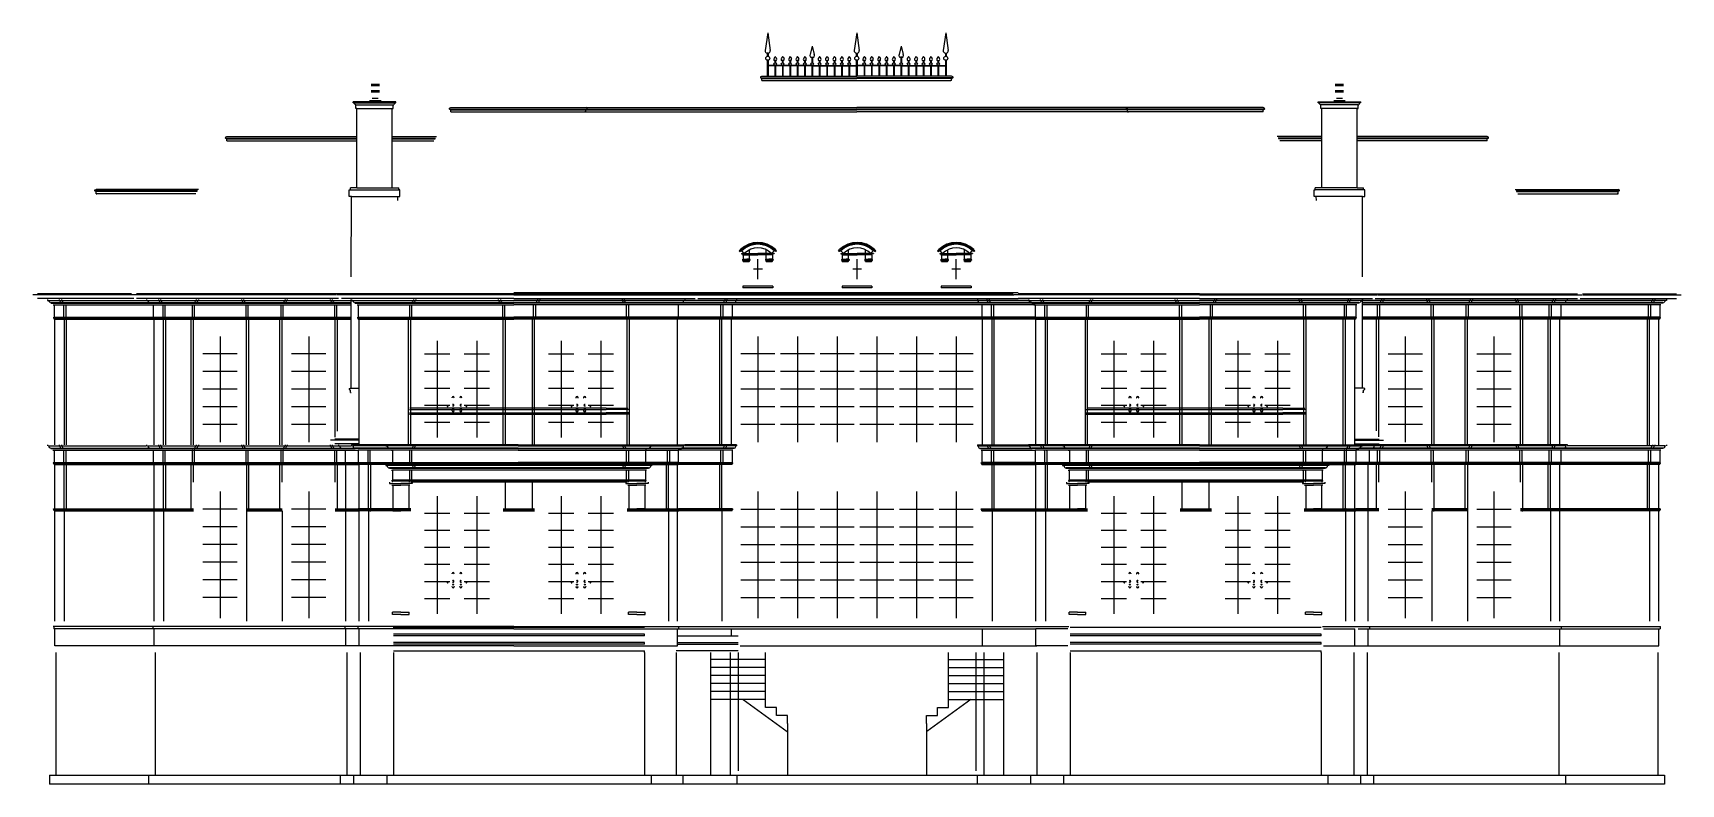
# Model space of a CAD drawing. Header units: metres. Extents: x 16221 to 17717, y -106 to 576.
import ezdxf

# ---------------------------------------------------------------- set-up
doc = ezdxf.new("R2010")
doc.units = ezdxf.units.M

msp = doc.modelspace()

# ---------------------------------------------------------------- linework, layer by layer
for p, q in [((16888.1, 576.1, -0.2), (16885.8, 560.3, -0.2)), ((16888.1, 576.1, -0.2), (16890.4, 560.3, -0.2)), ((16968.9, 576.1, -0.2), (16966.6, 560.3, -0.2)), ((16968.9, 576.1, -0.2), (16971.2, 560.3, -0.2)), ((17049.7, 576.1, -0.2), (17047.4, 560.3, -0.2)), ((17049.7, 576.1, -0.2), (17052, 560.3, -0.2)), ((16887.7, 557.7, -0.2), (16887.7, 554.8, -0.2)), ((16888.5, 557.7, -0.2), (16887.7, 557.7, -0.2)), ((16888.5, 557.7, -0.2), (16888.5, 554.8, -0.2)), ((16894.5, 554.2, -0.2), (16893.7, 552.8, -0.2)), ((16895.3, 554.2, -0.2), (16896.1, 552.8, -0.2)), ((16901.2, 554.2, -0.2), (16900.4, 552.8, -0.2)), ((16902, 554.2, -0.2), (16902.9, 552.8, -0.2)), ((16908, 554.2, -0.2), (16907.1, 552.8, -0.2)), ((16908.7, 554.2, -0.2), (16909.6, 552.8, -0.2)), ((16914.7, 554.2, -0.2), (16913.8, 552.8, -0.2)), ((16915.4, 554.2, -0.2), (16916.3, 552.8, -0.2)), ((16921.4, 554.2, -0.2), (16920.5, 552.8, -0.2)), ((16922.1, 554.2, -0.2), (16923, 552.8, -0.2)), ((16928.5, 564.2, -0.2), (16926.6, 556.7, -0.2)), ((16927.7, 554.1, -0.2), (16929.2, 554.1, -0.2)), ((16928.2, 554.1, -0.2), (16928.2, 549.1, -0.2)), ((16928.5, 564.2, -0.2), (16930.3, 556.7, -0.2)), ((16928.7, 554.1, -0.2), (16928.7, 549.1, -0.2)), ((16934.8, 554.2, -0.2), (16933.9, 552.8, -0.2)), ((16935.5, 554.2, -0.2), (16936.4, 552.8, -0.2)), ((16941.5, 554.2, -0.2), (16940.6, 552.8, -0.2)), ((16942.3, 554.2, -0.2), (16943.1, 552.8, -0.2)), ((16948.2, 554.2, -0.2), (16947.4, 552.8, -0.2)), ((16949, 554.2, -0.2), (16949.8, 552.8, -0.2)), ((16954.9, 554.2, -0.2), (16954.1, 552.8, -0.2)), ((16955.7, 554.2, -0.2), (16956.5, 552.8, -0.2)), ((16961.6, 554.2, -0.2), (16960.8, 552.8, -0.2)), ((16962.4, 554.2, -0.2), (16963.3, 552.8, -0.2)), ((16968.5, 557.7, -0.2), (16968.5, 554.8, -0.2)), ((16968.5, 557.7, -0.2), (16969.3, 557.7, -0.2)), ((16969.3, 557.7, -0.2), (16969.3, 554.8, -0.2)), ((16975.3, 554.2, -0.2), (16974.5, 552.8, -0.2)), ((16976.1, 554.2, -0.2), (16977, 552.8, -0.2)), ((16982.1, 554.2, -0.2), (16981.2, 552.8, -0.2)), ((16982.8, 554.2, -0.2), (16983.7, 552.8, -0.2)), ((16988.8, 554.2, -0.2), (16987.9, 552.8, -0.2)), ((16989.5, 554.2, -0.2), (16990.4, 552.8, -0.2)), ((16995.5, 554.2, -0.2), (16994.6, 552.8, -0.2)), ((16996.2, 554.2, -0.2), (16997.1, 552.8, -0.2)), ((17002.2, 554.2, -0.2), (17001.3, 552.8, -0.2)), ((17002.9, 554.2, -0.2), (17003.8, 552.8, -0.2)), ((17009.3, 564.2, -0.2), (17007.4, 556.7, -0.2)), ((17010, 554.1, -0.2), (17008.5, 554.1, -0.2)), ((17009, 554.1, -0.2), (17009, 549.1, -0.2)), ((17009.3, 564.2, -0.2), (17011.1, 556.7, -0.2)), ((17009.5, 554.1, -0.2), (17009.5, 549.1, -0.2)), ((17015.6, 554.2, -0.2), (17014.7, 552.8, -0.2)), ((17016.4, 554.2, -0.2), (17017.2, 552.8, -0.2)), ((17022.3, 554.2, -0.2), (17021.5, 552.8, -0.2)), ((17023.1, 554.2, -0.2), (17023.9, 552.8, -0.2)), ((17029, 554.2, -0.2), (17028.2, 552.8, -0.2)), ((17029.8, 554.2, -0.2), (17030.6, 552.8, -0.2)), ((17035.7, 554.2, -0.2), (17034.9, 552.8, -0.2)), ((17036.5, 554.2, -0.2), (17037.4, 552.8, -0.2)), ((17042.5, 554.2, -0.2), (17041.6, 552.8, -0.2)), ((17043.2, 554.2, -0.2), (17044.1, 552.8, -0.2)), ((17049.3, 557.7, -0.2), (17049.3, 554.8, -0.2)), ((17049.3, 557.7, -0.2), (17050.1, 557.7, -0.2)), ((17050.1, 557.7, -0.2), (17050.1, 554.8, -0.2)), ((16887.7, 551.3, -0.2), (16887.7, 536.9, -0.2)), ((16888.5, 551.3, -0.2), (16888.5, 536.9, -0.2)), ((16928.4, 546.7, -0.2), (16888.5, 546.7, -0.2)), ((16908.9, 546.7, -0.2), (16888.5, 546.7, -0.2)), ((16928.2, 546.2, -0.2), (16888.5, 546.2, -0.2)), ((16895.4, 551, -0.2), (16894.4, 551, -0.2)), ((16894.6, 551, -0.2), (16894.6, 549.1, -0.2)), ((16894.6, 546.7, -0.2), (16894.6, 536.9, -0.2)), ((16895.2, 551, -0.2), (16895.2, 549.1, -0.2)), ((16895.2, 546.7, -0.2), (16895.2, 536.9, -0.2)), ((16902.1, 551, -0.2), (16901.1, 551, -0.2)), ((16901.4, 551, -0.2), (16901.4, 549.1, -0.2)), ((16901.4, 546.7, -0.2), (16901.4, 536.9, -0.2)), ((16901.9, 551, -0.2), (16901.9, 549.1, -0.2)), ((16901.9, 546.7, -0.2), (16901.9, 536.9, -0.2)), ((16908.8, 551, -0.2), (16907.8, 551, -0.2)), ((16908.1, 551, -0.2), (16908.1, 549.1, -0.2)), ((16908.1, 546.7, -0.2), (16908.1, 536.9, -0.2)), ((16908.6, 551, -0.2), (16908.6, 549.1, -0.2)), ((16908.6, 546.7, -0.2), (16908.6, 536.9, -0.2)), ((16915.5, 551, -0.2), (16914.5, 551, -0.2)), ((16914.8, 551, -0.2), (16914.8, 549.1, -0.2)), ((16914.8, 546.7, -0.2), (16914.8, 536.9, -0.2)), ((16915.3, 551, -0.2), (16915.3, 549.1, -0.2)), ((16915.3, 546.7, -0.2), (16915.3, 536.9, -0.2)), ((16922.2, 551, -0.2), (16921.2, 551, -0.2)), ((16921.5, 551, -0.2), (16921.5, 549.1, -0.2)), ((16921.5, 546.7, -0.2), (16921.5, 536.9, -0.2)), ((16922, 551, -0.2), (16922, 549.1, -0.2)), ((16922, 546.7, -0.2), (16922, 536.9, -0.2)), ((16928.2, 546.7, -0.2), (16928.2, 536.9, -0.2)), ((16928.5, 546.7, -0.2), (16968.5, 546.7, -0.2)), ((16928.7, 546.7, -0.2), (16928.7, 536.9, -0.2)), ((16928.7, 546.2, -0.2), (16968.5, 546.2, -0.2)), ((16934.7, 551, -0.2), (16935.7, 551, -0.2)), ((16934.9, 551, -0.2), (16934.9, 549.1, -0.2)), ((16934.9, 546.7, -0.2), (16934.9, 536.9, -0.2)), ((16935.4, 551, -0.2), (16935.4, 549.1, -0.2)), ((16935.4, 546.7, -0.2), (16935.4, 536.9, -0.2)), ((16941.4, 551, -0.2), (16942.4, 551, -0.2)), ((16941.6, 551, -0.2), (16941.6, 549.1, -0.2)), ((16941.6, 546.7, -0.2), (16941.6, 536.9, -0.2)), ((16942.1, 551, -0.2), (16942.1, 549.1, -0.2)), ((16942.1, 546.7, -0.2), (16942.1, 536.9, -0.2)), ((16948.1, 551, -0.2), (16949.1, 551, -0.2)), ((16948.3, 551, -0.2), (16948.3, 549.1, -0.2)), ((16948.3, 546.7, -0.2), (16948.3, 536.9, -0.2)), ((16948.9, 551, -0.2), (16948.9, 549.1, -0.2)), ((16948.9, 546.7, -0.2), (16948.9, 536.9, -0.2)), ((16954.8, 551, -0.2), (16955.8, 551, -0.2)), ((16955, 551, -0.2), (16955, 549.1, -0.2)), ((16955, 546.7, -0.2), (16955, 536.9, -0.2)), ((16955.6, 551, -0.2), (16955.6, 549.1, -0.2)), ((16955.6, 546.7, -0.2), (16955.6, 536.9, -0.2)), ((16961.5, 551, -0.2), (16962.5, 551, -0.2)), ((16961.8, 551, -0.2), (16961.8, 549.1, -0.2)), ((16961.8, 546.7, -0.2), (16961.8, 536.9, -0.2)), ((16962.3, 551, -0.2), (16962.3, 549.1, -0.2)), ((16962.3, 546.7, -0.2), (16962.3, 536.9, -0.2)), ((16968.5, 551.3, -0.2), (16968.5, 536.9, -0.2)), ((16969.3, 551.3, -0.2), (16969.3, 536.9, -0.2)), ((17009.3, 546.7, -0.2), (16969.3, 546.7, -0.2)), ((17009, 546.2, -0.2), (16969.3, 546.2, -0.2)), ((16976.2, 551, -0.2), (16975.2, 551, -0.2)), ((16975.5, 551, -0.2), (16975.5, 549.1, -0.2)), ((16975.5, 546.7, -0.2), (16975.5, 536.9, -0.2)), ((16976, 551, -0.2), (16976, 549.1, -0.2)), ((16976, 546.7, -0.2), (16976, 536.9, -0.2)), ((16982.9, 551, -0.2), (16981.9, 551, -0.2)), ((16982.2, 551, -0.2), (16982.2, 549.1, -0.2)), ((16982.2, 546.7, -0.2), (16982.2, 536.9, -0.2)), ((16982.7, 551, -0.2), (16982.7, 549.1, -0.2)), ((16982.7, 546.7, -0.2), (16982.7, 536.9, -0.2)), ((16989.6, 551, -0.2), (16988.6, 551, -0.2)), ((16988.9, 551, -0.2), (16988.9, 549.1, -0.2)), ((16988.9, 546.7, -0.2), (16988.9, 536.9, -0.2)), ((16989.4, 551, -0.2), (16989.4, 549.1, -0.2)), ((16989.4, 546.7, -0.2), (16989.4, 536.9, -0.2)), ((16996.3, 551, -0.2), (16995.3, 551, -0.2)), ((16995.6, 551, -0.2), (16995.6, 549.1, -0.2)), ((16995.6, 546.7, -0.2), (16995.6, 536.9, -0.2)), ((16996.1, 551, -0.2), (16996.1, 549.1, -0.2)), ((16996.1, 546.7, -0.2), (16996.1, 536.9, -0.2)), ((17003.1, 551, -0.2), (17002.1, 551, -0.2)), ((17002.3, 551, -0.2), (17002.3, 549.1, -0.2)), ((17002.3, 546.7, -0.2), (17002.3, 536.9, -0.2)), ((17002.8, 551, -0.2), (17002.8, 549.1, -0.2)), ((17002.8, 546.7, -0.2), (17002.8, 536.9, -0.2)), ((17009, 546.7, -0.2), (17009, 536.9, -0.2)), ((17009.3, 546.7, -0.2), (17049.3, 546.7, -0.2)), ((17009.5, 546.7, -0.2), (17009.5, 536.9, -0.2)), ((17009.5, 546.2, -0.2), (17049.3, 546.2, -0.2)), ((17015.5, 551, -0.2), (17016.5, 551, -0.2)), ((17015.7, 551, -0.2), (17015.7, 549.1, -0.2)), ((17015.7, 546.7, -0.2), (17015.7, 536.9, -0.2)), ((17016.3, 551, -0.2), (17016.3, 549.1, -0.2)), ((17016.3, 546.7, -0.2), (17016.3, 536.9, -0.2)), ((17022.2, 551, -0.2), (17023.2, 551, -0.2)), ((17022.4, 551, -0.2), (17022.4, 549.1, -0.2)), ((17022.4, 546.7, -0.2), (17022.4, 536.9, -0.2)), ((17023, 551, -0.2), (17023, 549.1, -0.2)), ((17023, 546.7, -0.2), (17023, 536.9, -0.2)), ((17028.8, 546.7, -0.2), (17049.3, 546.7, -0.2)), ((17028.9, 551, -0.2), (17029.9, 551, -0.2)), ((17029.2, 551, -0.2), (17029.2, 549.1, -0.2)), ((17029.2, 546.7, -0.2), (17029.2, 536.9, -0.2)), ((17029.7, 551, -0.2), (17029.7, 549.1, -0.2)), ((17029.7, 546.7, -0.2), (17029.7, 536.9, -0.2)), ((17035.6, 551, -0.2), (17036.6, 551, -0.2)), ((17035.9, 551, -0.2), (17035.9, 549.1, -0.2)), ((17035.9, 546.7, -0.2), (17035.9, 536.9, -0.2)), ((17036.4, 551, -0.2), (17036.4, 549.1, -0.2)), ((17036.4, 546.7, -0.2), (17036.4, 536.9, -0.2)), ((17042.3, 551, -0.2), (17043.3, 551, -0.2)), ((17042.6, 551, -0.2), (17042.6, 549.1, -0.2)), ((17042.6, 546.7, -0.2), (17042.6, 536.9, -0.2)), ((17043.1, 551, -0.2), (17043.1, 549.1, -0.2)), ((17043.1, 546.7, -0.2), (17043.1, 536.9, -0.2)), ((17049.3, 551.3, -0.2), (17049.3, 536.9, -0.2)), ((17050.1, 551.3, -0.2), (17050.1, 536.9, -0.2)), ((16535.6, 529.2, -8.6), (16528, 529.2, -8.6)), ((16535.6, 528.2, -8.6), (16528, 528.2, -8.6)), ((16881.6, 536.3, -0.2), (16882.7, 536.9, -0.2)), ((16881.9, 535.4, -0.2), (16968.9, 535.4, -0.2)), ((16882.7, 534.9, -0.2), (16882.4, 534.9, -0.2)), ((16882.7, 536.9, -0.2), (16968.9, 536.9, -0.2)), ((16882.7, 532.9, -0.2), (16882.7, 534.9, -0.2)), ((16882.7, 534.9, -0.2), (16968.9, 534.9, -0.2)), ((16882.7, 532.9, -0.2), (16883.5, 532.9, -0.2)), ((16883.5, 532.9, -0.2), (17054.3, 532.9, -0.2)), ((17055, 536.9, -0.2), (16968.9, 536.9, -0.2)), ((17055.9, 535.4, -0.2), (16968.9, 535.4, -0.2)), ((17055, 534.9, -0.2), (16968.9, 534.9, -0.2)), ((17055, 532.9, -0.2), (17054.3, 532.9, -0.2)), ((17056.1, 536.3, -0.2), (17055, 536.9, -0.2)), ((17055, 534.9, -0.2), (17055.4, 534.9, -0.2)), ((17055, 532.9, -0.2), (17055, 534.9, -0.2)), ((17410.8, 529.2, -8.6), (17403.3, 529.2, -8.6)), ((17410.8, 528.2, -8.6), (17403.3, 528.2, -8.6)), ((16511.8, 512.7, -8.6), (16511.8, 513.7, -8.6)), ((16550.6, 513.7, -8.6), (16511.8, 513.7, -8.6)), ((16511.8, 512.7, -8.6), (16511.8, 512.7, -8.6)), ((16511.8, 512.7, -8.6), (16512.4, 512.7, -8.6)), ((16512.4, 512.7, -8.6), (16550.6, 512.7, -8.6)), ((16514.2, 510.9, -8.6), (16513.6, 510.9, -8.6)), ((16514.2, 510.9, -8.6), (16548.8, 510.9, -8.6)), ((16514.2, 507.5, -8.6), (16514.2, 510.9, -8.6)), ((16526.5, 514.7, -8.6), (16537.1, 514.7, -8.6)), ((16535.6, 523.5, -8.6), (16528, 523.5, -8.6)), ((16535.6, 522.5, -8.6), (16528, 522.5, -8.6)), ((16534.6, 516.7, -8.6), (16529, 516.7, -8.6)), ((16548.2, 510.9, -8.6), (16548.8, 510.9, -8.6)), ((16548.2, 507.5, -8.6), (16548.2, 510.9, -8.6)), ((16550.6, 512.7, -8.6), (16550, 512.7, -8.6)), ((16550.6, 512.7, -8.6), (16550.6, 513.7, -8.6)), ((16550.6, 512.7, -8.6), (16550.6, 512.7, -8.6)), ((17387.6, 512.7, -8.6), (17387.6, 513.7, -8.6)), ((17387.6, 513.7, -8.6), (17426.4, 513.7, -8.6)), ((17425.8, 512.7, -8.6), (17387.6, 512.7, -8.6)), ((17387.6, 512.7, -8.6), (17387.6, 512.7, -8.6)), ((17387.6, 512.7, -8.6), (17388.2, 512.7, -8.6)), ((17424, 510.9, -8.6), (17389.4, 510.9, -8.6)), ((17390, 510.9, -8.6), (17389.4, 510.9, -8.6)), ((17390, 507.5, -8.6), (17390, 510.9, -8.6)), ((17401.8, 514.7, -8.6), (17412.3, 514.7, -8.6)), ((17410.8, 523.5, -8.6), (17403.3, 523.5, -8.6)), ((17410.8, 522.5, -8.6), (17403.3, 522.5, -8.6)), ((17409.8, 516.7, -8.6), (17404.3, 516.7, -8.6)), ((17424, 510.9, -8.6), (17424.6, 510.9, -8.6)), ((17424, 507.5, -8.6), (17424, 510.9, -8.6)), ((17426.4, 512.7, -8.6), (17425.8, 512.7, -8.6)), ((17426.4, 512.7, -8.6), (17426.4, 513.7, -8.6)), ((17426.4, 512.7, -8.6), (17426.4, 512.7, -8.6)), ((16515.2, 507.5, -8.6), (16514.2, 507.5, -8.6)), ((16515.2, 507.5, -8.6), (16547.2, 507.5, -8.6)), ((16515.2, 435.6, -8.6), (16515.2, 507.5, -8.6)), ((16547.2, 435.6, -8.6), (16547.2, 507.5, -8.6)), ((16547.2, 507.5, -8.6), (16548.2, 507.5, -8.6)), ((16599.3, 507.9, -0.2), (16600.4, 508.4, -0.2)), ((16599.5, 506.9, -0.2), (16969.1, 506.9, -0.2)), ((16600.4, 506.4, -0.2), (16600, 506.4, -0.2)), ((16600.4, 508.4, -0.2), (16969.1, 508.4, -0.2)), ((16600.4, 504.4, -0.2), (16600.4, 506.4, -0.2)), ((16600.4, 506.4, -0.2), (16969.1, 506.4, -0.2)), ((16600.4, 504.4, -0.2), (16601.1, 504.4, -0.2)), ((16601.1, 504.4, -0.2), (16969.1, 504.4, -0.2)), ((16722.9, 504.4, -0.2), (16722.1, 504.4, -0.2)), ((16724, 507.9, -0.2), (16722.9, 508.4, -0.2)), ((16722.9, 506.4, -0.2), (16723.2, 506.4, -0.2)), ((16722.9, 504.4, -0.2), (16722.9, 506.4, -0.2)), ((17280, 508.4, -12.4), (16969.1, 508.4, -12.4)), ((17280, 506.9, -12.4), (16969.1, 506.9, -12.4)), ((17280, 506.4, -12.4), (16969.1, 506.4, -12.4)), ((17280, 504.4, -12.4), (16969.1, 504.4, -12.4)), ((17213.6, 507.9, -12.4), (17214.7, 508.4, -12.4)), ((17214.7, 506.4, -12.4), (17214.3, 506.4, -12.4)), ((17214.7, 504.4, -12.4), (17214.7, 506.4, -12.4)), ((17214.7, 504.4, -12.4), (17215.5, 504.4, -12.4)), ((17337.9, 508.4, -12.4), (17280, 508.4, -12.4)), ((17338.7, 506.9, -12.4), (17280, 506.9, -12.4)), ((17337.9, 506.4, -12.4), (17280, 506.4, -12.4)), ((17337.1, 504.4, -12.4), (17280, 504.4, -12.4)), ((17337.9, 504.4, -12.4), (17337.1, 504.4, -12.4)), ((17339, 507.9, -12.4), (17337.9, 508.4, -12.4)), ((17337.9, 506.4, -12.4), (17338.2, 506.4, -12.4)), ((17337.9, 504.4, -12.4), (17337.9, 506.4, -12.4)), ((17391, 507.5, -8.6), (17390, 507.5, -8.6)), ((17423, 507.5, -8.6), (17391, 507.5, -8.6)), ((17391, 435.6, -8.6), (17391, 507.5, -8.6)), ((17423, 435.6, -8.6), (17423, 507.5, -8.6)), ((17423, 507.5, -8.6), (17424, 507.5, -8.6)), ((16396, 481.5), (16397.1, 482.1)), ((16396.2, 480.6), (16515.2, 480.6)), ((16397.1, 480.1), (16396.7, 480.1)), ((16397.1, 482.1), (16515.2, 482.1)), ((16397.1, 478.1), (16397.1, 480.1)), ((16397.1, 480.1), (16515.2, 480.1)), ((16547.2, 482.1), (16587.5, 482.1)), ((16547.2, 480.6), (16586.6, 480.6)), ((16547.2, 480.1), (16586.3, 480.1)), ((17391, 482.1), (17350.6, 482.1)), ((17391, 480.6), (17351.5, 480.6)), ((17391, 480.1), (17351.8, 480.1)), ((17541.1, 482.1), (17423, 482.1)), ((17541.9, 480.6), (17423, 480.6)), ((17541.1, 480.1), (17423, 480.1)), ((17542.2, 481.5), (17541.1, 482.1)), ((17541.1, 480.1), (17541.4, 480.1)), ((17541.1, 478.1), (17541.1, 480.1)), ((16397.1, 478.1), (16397.8, 478.1)), ((16397.1, 478.1), (16515.2, 478.1)), ((16547.2, 478.1), (16585.1, 478.1)), ((17391, 478.1), (17353, 478.1)), ((17541.1, 478.1), (17423, 478.1)), ((17541.1, 478.1), (17540.3, 478.1)), ((16277.3, 433.5), (16278.4, 434.1)), ((16371.5, 434.1), (16278.4, 434.1)), ((16509.2, 433.6, -8.6), (16509.2, 435.6, -8.6)), ((16515.2, 435.6, -8.6), (16509.2, 435.6, -8.6)), ((16515.2, 435.6, -8.6), (16547.2, 435.6, -8.6)), ((16547.2, 435.6, -8.6), (16553.2, 435.6, -8.6)), ((16553.2, 433.6, -8.6), (16553.2, 435.6, -8.6)), ((17385, 433.6, -8.6), (17385, 435.6, -8.6)), ((17391, 435.6, -8.6), (17385, 435.6, -8.6)), ((17423, 435.6, -8.6), (17391, 435.6, -8.6)), ((17423, 435.6, -8.6), (17429, 435.6, -8.6)), ((17429, 433.6, -8.6), (17429, 435.6, -8.6)), ((17566.7, 434.1), (17659.9, 434.1)), ((17661, 433.5), (17659.9, 434.1)), ((16370.6, 432.6), (16277.5, 432.6)), ((16278.4, 432.1), (16278, 432.1)), ((16370.3, 432.1), (16278.4, 432.1)), ((16278.4, 430.1), (16278.4, 432.1)), ((16278.4, 430.1), (16279.1, 430.1)), ((16369.1, 430.1), (16278.4, 430.1)), ((16508.2, 427.6, -8.6), (16508.2, 433.6, -8.6)), ((16508.2, 433.6, -8.6), (16509.2, 433.6, -8.6)), ((16510.2, 427.6, -8.6), (16508.2, 427.6, -8.6)), ((16509.2, 433.6, -8.6), (16553.2, 433.6, -8.6)), ((16510.1, 354.7, -8.6), (16510.2, 427.6, -8.6)), ((16510.2, 427.6, -8.6), (16554.2, 427.6, -8.6)), ((16552.2, 424, -8.6), (16552.2, 427.6, -8.6)), ((16552.2, 427.6, -8.6), (16554.2, 427.6, -8.6)), ((16554.2, 433.6, -8.6), (16553.2, 433.6, -8.6)), ((16554.2, 427.6, -8.6), (16554.2, 433.6, -8.6)), ((17384, 427.6, -8.6), (17384, 433.6, -8.6)), ((17384, 433.6, -8.6), (17385, 433.6, -8.6)), ((17428, 427.6, -8.6), (17384, 427.6, -8.6)), ((17386, 427.6, -8.6), (17384, 427.6, -8.6)), ((17429, 433.6, -8.6), (17385, 433.6, -8.6)), ((17386.1, 424, -12.4), (17386, 427.6, -8.6)), ((17428.1, 354.7, -8.6), (17428, 427.6, -8.6)), ((17428, 427.6, -8.6), (17430, 427.6, -8.6)), ((17430, 433.6, -8.6), (17429, 433.6, -8.6)), ((17430, 427.6, -8.6), (17430, 433.6, -8.6)), ((17567.6, 432.6), (17660.7, 432.6)), ((17567.9, 432.1), (17659.9, 432.1)), ((17569.1, 430.1), (17659.9, 430.1)), ((17659.9, 430.1), (17659.1, 430.1)), ((17659.9, 432.1), (17660.2, 432.1)), ((17659.9, 430.1), (17659.9, 432.1)), ((16862.2, 378.4, -0.3), (16863.3, 379.5, -0.3)), ((16862.9, 377.7, -0.3), (16862.2, 378.4, -0.3)), ((16862.9, 377.7, -0.3), (16863.3, 378.1, -0.3)), ((16863.3, 378.1, -0.3), (16864, 378.7, -0.3)), ((16864.3, 378, -0.3), (16864.5, 378.2, -0.3)), ((16864.3, 375.9, -0.3), (16864.3, 375.4, -0.3)), ((16864.3, 375.9, -0.3), (16866.8, 375.9, -0.3)), ((16864.3, 375.4, -0.3), (16879.2, 375.4, -0.3)), ((16866.8, 375.9, -0.3), (16864.5, 378.2, -0.3)), ((16865.3, 374.6, -0.3), (16865.8, 374.6, -0.3)), ((16865.8, 374.6, -0.3), (16879.2, 374.6, -0.3)), ((16865.8, 374.6, -0.3), (16865.8, 370.6, -0.3)), ((16866.8, 375.9, -0.3), (16879.2, 375.9, -0.3)), ((16871.5, 375.9, -0.3), (16871.5, 379.2, -0.3)), ((16871.5, 370.6, -0.3), (16871.5, 374.6, -0.3)), ((16872, 374.6, -0.3), (16871.5, 374.6, -0.3)), ((16873, 375.9, -0.3), (16873, 375.4, -0.3)), ((16891.5, 375.9, -0.3), (16879.2, 375.9, -0.3)), ((16894, 375.4, -0.3), (16879.2, 375.4, -0.3)), ((16892.5, 374.6, -0.3), (16879.2, 374.6, -0.3)), ((16885.3, 375.9, -0.3), (16885.3, 375.4, -0.3)), ((16886.3, 374.6, -0.3), (16886.8, 374.6, -0.3)), ((16886.8, 375.9, -0.3), (16886.8, 379.2, -0.3)), ((16886.8, 370.6, -0.3), (16886.8, 374.6, -0.3)), ((16891.5, 375.9, -0.3), (16893.8, 378.2, -0.3)), ((16894, 375.9, -0.3), (16891.5, 375.9, -0.3)), ((16892.5, 374.6, -0.3), (16892.5, 370.6, -0.3)), ((16893, 374.6, -0.3), (16892.5, 374.6, -0.3)), ((16894, 378, -0.3), (16893.8, 378.2, -0.3)), ((16894, 375.9, -0.3), (16894, 375.4, -0.3)), ((16895, 378.1, -0.3), (16894.3, 378.7, -0.3)), ((16896.1, 378.4, -0.3), (16895, 379.5, -0.3)), ((16895.4, 377.7, -0.3), (16895, 378.1, -0.3)), ((16895.4, 377.7, -0.3), (16896.1, 378.4, -0.3)), ((16952.2, 378.4, -0.3), (16953.3, 379.5, -0.3)), ((16952.9, 377.7, -0.3), (16952.2, 378.4, -0.3)), ((16952.9, 377.7, -0.3), (16953.3, 378.1, -0.3)), ((16953.3, 378.1, -0.3), (16954, 378.7, -0.3)), ((16954.3, 378, -0.3), (16954.5, 378.2, -0.3)), ((16954.3, 375.9, -0.3), (16954.3, 375.4, -0.3)), ((16954.3, 375.9, -0.3), (16956.8, 375.9, -0.3)), ((16954.3, 375.4, -0.3), (16969.2, 375.4, -0.3)), ((16956.8, 375.9, -0.3), (16954.5, 378.2, -0.3)), ((16955.3, 374.6, -0.3), (16955.8, 374.6, -0.3)), ((16955.8, 374.6, -0.3), (16969.2, 374.6, -0.3)), ((16955.8, 374.6, -0.3), (16955.8, 370.6, -0.3)), ((16956.8, 375.9, -0.3), (16969.2, 375.9, -0.3)), ((16961.5, 375.9, -0.3), (16961.5, 379.2, -0.3)), ((16961.5, 370.6, -0.3), (16961.5, 374.6, -0.3)), ((16962, 374.6, -0.3), (16961.5, 374.6, -0.3)), ((16963, 375.9, -0.3), (16963, 375.4, -0.3)), ((16981.5, 375.9, -0.3), (16969.2, 375.9, -0.3)), ((16984, 375.4, -0.3), (16969.2, 375.4, -0.3)), ((16982.5, 374.6, -0.3), (16969.2, 374.6, -0.3)), ((16975.3, 375.9, -0.3), (16975.3, 375.4, -0.3)), ((16976.3, 374.6, -0.3), (16976.8, 374.6, -0.3)), ((16976.8, 375.9, -0.3), (16976.8, 379.2, -0.3)), ((16976.8, 370.6, -0.3), (16976.8, 374.6, -0.3)), ((16981.5, 375.9, -0.3), (16983.8, 378.2, -0.3)), ((16984, 375.9, -0.3), (16981.5, 375.9, -0.3)), ((16982.5, 374.6, -0.3), (16982.5, 370.6, -0.3)), ((16983, 374.6, -0.3), (16982.5, 374.6, -0.3)), ((16984, 378, -0.3), (16983.8, 378.2, -0.3)), ((16984, 375.9, -0.3), (16984, 375.4, -0.3)), ((16985, 378.1, -0.3), (16984.3, 378.7, -0.3)), ((16986.1, 378.4, -0.3), (16985, 379.5, -0.3)), ((16985.4, 377.7, -0.3), (16985, 378.1, -0.3)), ((16985.4, 377.7, -0.3), (16986.1, 378.4, -0.3)), ((17042.2, 378.4, -0.3), (17043.3, 379.5, -0.3)), ((17042.9, 377.7, -0.3), (17042.2, 378.4, -0.3)), ((17042.9, 377.7, -0.3), (17043.3, 378.1, -0.3)), ((17043.3, 378.1, -0.3), (17044, 378.7, -0.3)), ((17044.3, 378, -0.3), (17044.5, 378.2, -0.3)), ((17044.3, 375.9, -0.3), (17044.3, 375.4, -0.3)), ((17044.3, 375.9, -0.3), (17046.8, 375.9, -0.3)), ((17044.3, 375.4, -0.3), (17059.2, 375.4, -0.3)), ((17046.8, 375.9, -0.3), (17044.5, 378.2, -0.3)), ((17045.3, 374.6, -0.3), (17045.8, 374.6, -0.3)), ((17045.8, 374.6, -0.3), (17059.2, 374.6, -0.3)), ((17045.8, 374.6, -0.3), (17045.8, 370.6, -0.3)), ((17046.8, 375.9, -0.3), (17059.2, 375.9, -0.3)), ((17051.5, 375.9, -0.3), (17051.5, 379.2, -0.3)), ((17051.5, 370.6, -0.3), (17051.5, 374.6, -0.3)), ((17052, 374.6, -0.3), (17051.5, 374.6, -0.3)), ((17053, 375.9, -0.3), (17053, 375.4, -0.3)), ((17071.5, 375.9, -0.3), (17059.2, 375.9, -0.3)), ((17074, 375.4, -0.3), (17059.2, 375.4, -0.3)), ((17072.5, 374.6, -0.3), (17059.2, 374.6, -0.3)), ((17065.3, 375.9, -0.3), (17065.3, 375.4, -0.3)), ((17066.3, 374.6, -0.3), (17066.8, 374.6, -0.3)), ((17066.8, 375.9, -0.3), (17066.8, 379.2, -0.3)), ((17066.8, 370.6, -0.3), (17066.8, 374.6, -0.3)), ((17071.5, 375.9, -0.3), (17073.8, 378.2, -0.3)), ((17074, 375.9, -0.3), (17071.5, 375.9, -0.3)), ((17072.5, 374.6, -0.3), (17072.5, 370.6, -0.3)), ((17073, 374.6, -0.3), (17072.5, 374.6, -0.3)), ((17074, 378, -0.3), (17073.8, 378.2, -0.3)), ((17074, 375.9, -0.3), (17074, 375.4, -0.3)), ((17075, 378.1, -0.3), (17074.3, 378.7, -0.3)), ((17076.1, 378.4, -0.3), (17075, 379.5, -0.3)), ((17075.4, 377.7, -0.3), (17075, 378.1, -0.3)), ((17075.4, 377.7, -0.3), (17076.1, 378.4, -0.3)), ((16865.2, 370.3, -0.3), (16865.8, 370.6, -0.3)), ((16865.3, 369.8, -0.3), (16869.2, 369.8, -0.3)), ((16865.8, 369.6, -0.3), (16865.6, 369.6, -0.3)), ((16865.8, 370.6, -0.3), (16869.2, 370.6, -0.3)), ((16865.8, 368.6, -0.3), (16865.8, 369.6, -0.3)), ((16865.8, 369.6, -0.3), (16869.2, 369.6, -0.3)), ((16865.8, 368.6, -0.3), (16866.2, 368.6, -0.3)), ((16866.2, 368.6, -0.3), (16871.2, 368.6, -0.3)), ((16871.5, 370.6, -0.3), (16869.2, 370.6, -0.3)), ((16872, 369.8, -0.3), (16869.2, 369.8, -0.3)), ((16871.5, 369.6, -0.3), (16869.2, 369.6, -0.3)), ((16871.5, 368.6, -0.3), (16871.2, 368.6, -0.3)), ((16872.1, 370.3, -0.3), (16871.5, 370.6, -0.3)), ((16871.5, 369.6, -0.3), (16871.7, 369.6, -0.3)), ((16871.5, 368.6, -0.3), (16871.5, 369.6, -0.3)), ((16883.2, 361.6, -0.3), (16875.2, 361.6, -0.3)), ((16879.2, 352.6, -0.3), (16879.2, 370.6, -0.3)), ((16886.2, 370.3, -0.3), (16886.8, 370.6, -0.3)), ((16886.3, 369.8, -0.3), (16889.2, 369.8, -0.3)), ((16886.8, 369.6, -0.3), (16886.6, 369.6, -0.3)), ((16886.8, 370.6, -0.3), (16889.2, 370.6, -0.3)), ((16886.8, 368.6, -0.3), (16886.8, 369.6, -0.3)), ((16886.8, 369.6, -0.3), (16889.2, 369.6, -0.3)), ((16886.8, 368.6, -0.3), (16887.2, 368.6, -0.3)), ((16887.2, 368.6, -0.3), (16892.2, 368.6, -0.3)), ((16892.5, 370.6, -0.3), (16889.2, 370.6, -0.3)), ((16893, 369.8, -0.3), (16889.2, 369.8, -0.3)), ((16892.5, 369.6, -0.3), (16889.2, 369.6, -0.3)), ((16892.5, 368.6, -0.3), (16892.2, 368.6, -0.3)), ((16893.1, 370.3, -0.3), (16892.5, 370.6, -0.3)), ((16892.5, 369.6, -0.3), (16892.7, 369.6, -0.3)), ((16892.5, 368.6, -0.3), (16892.5, 369.6, -0.3)), ((16955.2, 370.3, -0.3), (16955.8, 370.6, -0.3)), ((16955.3, 369.8, -0.3), (16959.2, 369.8, -0.3)), ((16955.8, 369.6, -0.3), (16955.6, 369.6, -0.3)), ((16955.8, 370.6, -0.3), (16959.2, 370.6, -0.3)), ((16955.8, 368.6, -0.3), (16955.8, 369.6, -0.3)), ((16955.8, 369.6, -0.3), (16959.2, 369.6, -0.3)), ((16955.8, 368.6, -0.3), (16956.2, 368.6, -0.3)), ((16956.2, 368.6, -0.3), (16961.2, 368.6, -0.3)), ((16961.5, 370.6, -0.3), (16959.2, 370.6, -0.3)), ((16962, 369.8, -0.3), (16959.2, 369.8, -0.3)), ((16961.5, 369.6, -0.3), (16959.2, 369.6, -0.3)), ((16961.5, 368.6, -0.3), (16961.2, 368.6, -0.3)), ((16962.1, 370.3, -0.3), (16961.5, 370.6, -0.3)), ((16961.5, 369.6, -0.3), (16961.7, 369.6, -0.3)), ((16961.5, 368.6, -0.3), (16961.5, 369.6, -0.3)), ((16973.2, 361.6, -0.3), (16965.2, 361.6, -0.3)), ((16969.2, 352.6, -0.3), (16969.2, 370.6, -0.3)), ((16976.2, 370.3, -0.3), (16976.8, 370.6, -0.3)), ((16976.3, 369.8, -0.3), (16979.2, 369.8, -0.3)), ((16976.8, 369.6, -0.3), (16976.6, 369.6, -0.3)), ((16976.8, 370.6, -0.3), (16979.2, 370.6, -0.3)), ((16976.8, 368.6, -0.3), (16976.8, 369.6, -0.3)), ((16976.8, 369.6, -0.3), (16979.2, 369.6, -0.3)), ((16976.8, 368.6, -0.3), (16977.2, 368.6, -0.3)), ((16977.2, 368.6, -0.3), (16982.2, 368.6, -0.3)), ((16982.5, 370.6, -0.3), (16979.2, 370.6, -0.3)), ((16983, 369.8, -0.3), (16979.2, 369.8, -0.3)), ((16982.5, 369.6, -0.3), (16979.2, 369.6, -0.3)), ((16982.5, 368.6, -0.3), (16982.2, 368.6, -0.3)), ((16983.1, 370.3, -0.3), (16982.5, 370.6, -0.3)), ((16982.5, 369.6, -0.3), (16982.7, 369.6, -0.3)), ((16982.5, 368.6, -0.3), (16982.5, 369.6, -0.3)), ((17045.2, 370.3, -0.3), (17045.8, 370.6, -0.3)), ((17045.3, 369.8, -0.3), (17049.2, 369.8, -0.3)), ((17045.8, 369.6, -0.3), (17045.6, 369.6, -0.3)), ((17045.8, 370.6, -0.3), (17049.2, 370.6, -0.3)), ((17045.8, 368.6, -0.3), (17045.8, 369.6, -0.3)), ((17045.8, 369.6, -0.3), (17049.2, 369.6, -0.3)), ((17045.8, 368.6, -0.3), (17046.2, 368.6, -0.3)), ((17046.2, 368.6, -0.3), (17051.2, 368.6, -0.3)), ((17051.5, 370.6, -0.3), (17049.2, 370.6, -0.3)), ((17052, 369.8, -0.3), (17049.2, 369.8, -0.3)), ((17051.5, 369.6, -0.3), (17049.2, 369.6, -0.3)), ((17051.5, 368.6, -0.3), (17051.2, 368.6, -0.3)), ((17052.1, 370.3, -0.3), (17051.5, 370.6, -0.3)), ((17051.5, 369.6, -0.3), (17051.7, 369.6, -0.3)), ((17051.5, 368.6, -0.3), (17051.5, 369.6, -0.3)), ((17063.2, 361.6, -0.3), (17055.2, 361.6, -0.3)), ((17059.2, 352.6, -0.3), (17059.2, 370.6, -0.3)), ((17066.2, 370.3, -0.3), (17066.8, 370.6, -0.3)), ((17066.3, 369.8, -0.3), (17069.2, 369.8, -0.3)), ((17066.8, 369.6, -0.3), (17066.6, 369.6, -0.3)), ((17066.8, 370.6, -0.3), (17069.2, 370.6, -0.3)), ((17066.8, 368.6, -0.3), (17066.8, 369.6, -0.3)), ((17066.8, 369.6, -0.3), (17069.2, 369.6, -0.3)), ((17066.8, 368.6, -0.3), (17067.2, 368.6, -0.3)), ((17067.2, 368.6, -0.3), (17072.2, 368.6, -0.3)), ((17072.5, 370.6, -0.3), (17069.2, 370.6, -0.3)), ((17073, 369.8, -0.3), (17069.2, 369.8, -0.3)), ((17072.5, 369.6, -0.3), (17069.2, 369.6, -0.3)), ((17072.5, 368.6, -0.3), (17072.2, 368.6, -0.3)), ((17073.1, 370.3, -0.3), (17072.5, 370.6, -0.3)), ((17072.5, 369.6, -0.3), (17072.7, 369.6, -0.3)), ((17072.5, 368.6, -0.3), (17072.5, 369.6, -0.3)), ((16892.7, 346.1, -0.3), (16865.6, 346.1, -0.3)), ((16865.6, 346.1, -0.3), (16865.6, 344.6, -0.3)), ((16892.7, 344.6, -0.3), (16865.6, 344.6, -0.3)), ((16892.7, 346.1, -0.3), (16892.7, 344.6, -0.3)), ((16982.7, 346.1, -0.3), (16955.6, 346.1, -0.3)), ((16955.6, 346.1, -0.3), (16955.6, 344.6, -0.3)), ((16982.7, 344.6, -0.3), (16955.6, 344.6, -0.3)), ((16982.7, 346.1, -0.3), (16982.7, 344.6, -0.3)), ((17072.7, 346.1, -0.3), (17045.6, 346.1, -0.3)), ((17045.6, 346.1, -0.3), (17045.6, 344.6, -0.3)), ((17072.7, 344.6, -0.3), (17045.6, 344.6, -0.3)), ((17072.7, 346.1, -0.3), (17072.7, 344.6, -0.3)), ((16310.6, 338.3), (16221.1, 338.3)), ((16310.6, 339.1), (16225.1, 339.1)), ((16312.6, 334.9), (16225.1, 334.9)), ((16234.4, 334.1), (16234.4, 333.3)), ((16234.4, 333.3), (16235.4, 333.3)), ((16235.4, 333.3), (16510.4, 333.3, -12.3)), ((16237.5, 331.2), (16237.5, 330.7)), ((16237.5, 331.2), (16327.5, 331.2)), ((16237.5, 330.7), (16327.5, 330.7)), ((16245, 334.1), (16245, 333.3)), ((16245, 333.3), (16245.5, 333.3)), ((16247, 334.1), (16247, 333.3)), ((16247, 333.3), (16247.5, 333.3)), ((16247, 331.2), (16247, 330.7)), ((16249, 331.2), (16249, 330.7)), ((16496.6, 338.3), (16311, 338.3)), ((16501.1, 339.1), (16315, 339.1)), ((16498.6, 334.9), (16315, 334.9)), ((16324.3, 334.1), (16324.3, 333.3)), ((16324.3, 333.3), (16325.3, 333.3)), ((16325.3, 333.3), (16510.4, 333.3)), ((16327.4, 331.2), (16327.4, 330.7)), ((16327.4, 331.2), (16510.1, 331.2)), ((16327.4, 330.7), (16510.1, 330.7)), ((16335, 334.1), (16335, 333.3)), ((16335, 333.3), (16335.5, 333.3)), ((16337, 334.1), (16337, 333.3)), ((16337, 333.3), (16337.5, 333.3)), ((16337, 331.2), (16337, 330.7)), ((16339, 331.2), (16339, 330.7)), ((16367.4, 331.2), (16367.4, 330.7)), ((16369.4, 333.3), (16368.9, 333.3)), ((16369.4, 334.1), (16369.4, 333.3)), ((16369.4, 331.2), (16369.4, 330.7)), ((16371.4, 333.3), (16370.9, 333.3)), ((16371.4, 334.1), (16371.4, 333.3)), ((16410.3, 334.1), (16410.3, 333.3)), ((16410.3, 333.3), (16410.8, 333.3)), ((16412.3, 334.1), (16412.3, 333.3)), ((16412.3, 333.3), (16412.8, 333.3)), ((16412.3, 331.2), (16412.3, 330.7)), ((16414.3, 331.2), (16414.3, 330.7)), ((16447.9, 331.2), (16447.9, 330.7)), ((16449.9, 333.3), (16449.4, 333.3)), ((16449.9, 334.1), (16449.9, 333.3)), ((16449.9, 331.2), (16449.9, 330.7)), ((16451.9, 333.3), (16451.4, 333.3)), ((16451.9, 334.1), (16451.9, 333.3)), ((16490.8, 334.1), (16490.8, 333.3)), ((16490.8, 333.3), (16491.3, 333.3)), ((16492.8, 334.1), (16492.8, 333.3)), ((16492.8, 333.3), (16493.3, 333.3)), ((16492.8, 331.2), (16492.8, 330.7)), ((16494.8, 331.2), (16494.8, 330.7)), ((16657.6, 338.3, -24.5), (16497.1, 338.3)), ((16657.6, 339.1, -24.5), (16501.1, 339.1)), ((16657.6, 334.9, -24.5), (16501.1, 334.9)), ((16510.1, 253.7), (16510.1, 334.1, -8.6)), ((16510.4, 334.1), (16510.4, 333.3)), ((16510.4, 333.3), (16511.4, 333.3)), ((16511.4, 333.3), (16657.6, 333.3, -24.5)), ((16513.5, 331.2), (16513.5, 330.7)), ((16513.5, 331.2), (16657.6, 331.2, -24.5)), ((16513.5, 330.7), (16657.6, 330.7, -24.5)), ((16564.6, 331.2, 12.3), (16564.6, 330.7, 12.3)), ((16566.6, 333.3, 12.3), (16566.1, 333.3, 12.3)), ((16566.6, 334.1, 12.3), (16566.6, 333.3, 12.3)), ((16566.6, 331.2, 12.3), (16566.6, 330.7, 12.3)), ((16568.6, 333.3, 12.3), (16568.1, 333.3, 12.3)), ((16568.6, 334.1, 12.3), (16568.6, 333.3, 12.3)), ((16643.4, 334.1, 12.3), (16643.4, 333.3, 12.3)), ((16643.4, 333.3, 12.3), (16643.9, 333.3, 12.3)), ((16645.4, 334.1, 12.3), (16645.4, 333.3, 12.3)), ((16645.4, 333.3, 12.3), (16645.9, 333.3, 12.3)), ((16645.4, 331.2, 12.3), (16645.4, 330.7, 12.3)), ((16647.4, 331.2, 12.3), (16647.4, 330.7, 12.3)), ((17115.5, 340.1), (16657.6, 340.1)), ((16657.6, 339.1, -24.5), (16822.1, 339.1)), ((16657.6, 338.3, -24.5), (16826.1, 338.3)), ((16657.6, 334.9, -24.5), (16822.1, 334.9)), ((16811.9, 333.3), (16657.6, 333.3, -24.5)), ((16809.7, 331.2), (16657.6, 331.2, -24.5)), ((16809.7, 330.7), (16657.6, 330.7, -24.5)), ((16677.1, 331.2, 12.3), (16677.1, 330.7, 12.3)), ((16679.1, 333.3, 12.3), (16678.6, 333.3, 12.3)), ((16679.1, 334, 12.3), (16679.1, 333.3, 12.3)), ((16679.1, 331.2, 12.3), (16679.1, 330.7, 12.3)), ((16681.1, 333.3, 12.3), (16680.6, 333.3, 12.3)), ((16681.1, 334, 12.3), (16681.1, 333.3, 12.3)), ((16755.9, 334.1, 12.3), (16755.9, 333.3, 12.3)), ((16755.9, 333.3, 12.3), (16756.4, 333.3, 12.3)), ((16757.9, 334.1, 12.3), (16757.9, 333.3, 12.3)), ((16757.9, 333.3, 12.3), (16758.4, 333.3, 12.3)), ((16757.9, 331.2, 12.3), (16757.9, 330.7, 12.3)), ((16759.9, 331.2, 12.3), (16759.9, 330.7, 12.3)), ((16809.7, 331.2), (16809.7, 330.7)), ((17128, 330.7, 18.3), (16809.7, 330.7, -32.9)), ((17127.8, 331.2, 18.3), (16809.9, 331.2, -32.9)), ((16812.9, 333.3), (16811.9, 333.3)), ((16812.9, 334.1), (16812.9, 333.3)), ((17125.7, 333.3, 17.4), (16812.9, 333.3, -32.3)), ((16822.1, 339.1, -30.4), (17111, 339.1, 12.6)), ((16824.6, 334.9, -30.1), (17115.5, 334.9, 13.3)), ((16826.6, 338.3, -29.6), (17111.5, 338.3, 11.8)), ((16847.1, 331.2, -0.3), (16847.1, 330.7, -0.3)), ((16849.1, 333.3, -0.3), (16848.6, 333.3, -0.3)), ((16849.1, 334.1, -0.3), (16849.1, 333.3, -0.3)), ((16849.1, 331.2, -0.3), (16849.1, 330.7, -0.3)), ((16851.1, 333.3, -0.3), (16850.6, 333.3, -0.3)), ((16851.1, 334.1, -0.3), (16851.1, 333.3, -0.3)), ((16857.7, 331.2, -0.3), (16857.7, 330.7, -0.3)), ((16859.7, 333.3, -0.3), (16859.2, 333.3, -0.3)), ((16859.7, 334.1, -0.3), (16859.7, 333.3, -0.3)), ((17078.5, 334.1, -0.3), (17078.5, 333.3, -0.3)), ((17078.5, 333.3, -0.3), (17079, 333.3, -0.3)), ((17080.5, 331.2, -0.3), (17080.5, 330.7, -0.3)), ((17087.1, 334.1, -0.3), (17087.1, 333.3, -0.3)), ((17087.1, 333.3, -0.3), (17087.6, 333.3, -0.3)), ((17089.1, 334.1, -0.3), (17089.1, 333.3, -0.3)), ((17089.1, 333.3, -0.3), (17089.6, 333.3, -0.3)), ((17089.1, 331.2, -0.3), (17089.1, 330.7, -0.3)), ((17091.1, 331.2, -0.3), (17091.1, 330.7, -0.3)), ((17280, 338.3, -36.8), (17111.5, 338.3, -12.3)), ((17280, 339.1, -36.8), (17115.5, 339.1, -12.3)), ((17280, 334.9, -36.8), (17115.5, 334.9, -12.3)), ((17124.7, 334.1, -12.3), (17124.7, 333.3, -12.3)), ((17124.7, 333.3, -12.3), (17125.7, 333.3, -12.3)), ((17125.7, 333.3, -12.3), (17280, 333.3, -36.8)), ((17127.8, 331.2, -12.3), (17127.8, 330.7, -12.3)), ((17127.8, 331.2, -12.3), (17280, 331.2, -36.8)), ((17127.8, 330.7, -12.3), (17280, 330.7, -36.8)), ((17135.5, 334.1, -12.3), (17135.5, 333.3, -12.3)), ((17135.5, 333.3, -12.3), (17136, 333.3, -12.3)), ((17137.5, 334.1, -12.3), (17137.5, 333.3, -12.3)), ((17137.5, 333.3, -12.3), (17138, 333.3, -12.3)), ((17137.5, 331.2, -12.3), (17137.5, 330.7, -12.3)), ((17139.5, 331.2, -12.3), (17139.5, 330.7, -12.3)), ((17179, 331.2), (17179, 330.7)), ((17181, 333.3), (17180.5, 333.3)), ((17181, 334.1), (17181, 333.3)), ((17181, 331.2), (17181, 330.7)), ((17183, 333.3), (17182.5, 333.3)), ((17183, 334.1), (17183, 333.3)), ((17257.7, 334.1), (17257.7, 333.3)), ((17257.7, 333.3), (17258.2, 333.3)), ((17259.7, 334.1), (17259.7, 333.3)), ((17259.7, 333.3), (17260.2, 333.3)), ((17259.7, 331.2), (17259.7, 330.7)), ((17261.7, 331.2), (17261.7, 330.7)), ((17280, 339.1, -36.8), (17437.1, 339.1, -12.3)), ((17280, 338.3, -36.8), (17441.1, 338.3, -12.3)), ((17280, 334.9, -36.8), (17437.1, 334.9, -12.3)), ((17426.9, 333.3, -12.3), (17280, 333.3, -36.8)), ((17424.7, 331.2, -12.3), (17280, 331.2, -36.8)), ((17424.7, 330.7, -12.3), (17280, 330.7, -36.8)), ((17291.5, 331.2), (17291.5, 330.7)), ((17293.5, 333.3), (17293, 333.3)), ((17293.5, 334), (17293.5, 333.3)), ((17293.5, 331.2), (17293.5, 330.7)), ((17295.5, 333.3), (17295, 333.3)), ((17295.5, 334), (17295.5, 333.3)), ((17370.2, 334.1), (17370.2, 333.3)), ((17370.2, 333.3), (17370.7, 333.3)), ((17372.2, 334.1), (17372.2, 333.3)), ((17372.2, 333.3), (17372.7, 333.3)), ((17372.2, 331.2), (17372.2, 330.7)), ((17374.2, 331.2), (17374.2, 330.7)), ((17413.1, 331.2, -12.3), (17413.1, 330.7, -12.3)), ((17415.1, 333.3, -12.3), (17414.6, 333.3, -12.3)), ((17415.1, 334.1, -12.3), (17415.1, 333.3, -12.3)), ((17415.1, 331.2, -12.3), (17415.1, 330.7, -12.3)), ((17417.1, 333.3, -12.3), (17416.6, 333.3, -12.3)), ((17417.1, 334.1, -12.3), (17417.1, 333.3, -12.3)), ((17424.7, 331.2, -12.3), (17424.7, 330.7, -12.3)), ((17427.9, 333.3, -12.3), (17426.9, 333.3, -12.3)), ((17427.9, 334.1, -12.3), (17427.9, 333.3, -12.3)), ((17702.9, 333.3), (17427.9, 333.3, -12.3)), ((17428.1, 253.7), (17428.1, 334.1, -8.6)), ((17610.7, 331.2), (17428.1, 331.2)), ((17610.7, 330.7), (17428.1, 330.7)), ((17437, 339.1), (17623.1, 339.1)), ((17439.5, 334.9), (17623.1, 334.9)), ((17441.5, 338.3), (17627.1, 338.3)), ((17443.3, 331.2), (17443.3, 330.7)), ((17445.3, 333.3), (17444.8, 333.3)), ((17445.3, 334.1), (17445.3, 333.3)), ((17445.3, 331.2), (17445.3, 330.7)), ((17447.3, 333.3), (17446.8, 333.3)), ((17447.3, 334.1), (17447.3, 333.3)), ((17486.2, 334.1), (17486.2, 333.3)), ((17486.2, 333.3), (17486.7, 333.3)), ((17488.2, 334.1), (17488.2, 333.3)), ((17488.2, 333.3), (17488.7, 333.3)), ((17488.2, 331.2), (17488.2, 330.7)), ((17490.2, 331.2), (17490.2, 330.7)), ((17523.8, 331.2), (17523.8, 330.7)), ((17525.8, 333.3), (17525.3, 333.3)), ((17525.8, 334.1), (17525.8, 333.3)), ((17525.8, 331.2), (17525.8, 330.7)), ((17527.8, 333.3), (17527.3, 333.3)), ((17527.8, 334.1), (17527.8, 333.3)), ((17566.7, 334.1), (17566.7, 333.3)), ((17566.7, 333.3), (17567.2, 333.3)), ((17568.7, 334.1), (17568.7, 333.3)), ((17568.7, 333.3), (17569.2, 333.3)), ((17568.7, 331.2), (17568.7, 330.7)), ((17570.7, 331.2), (17570.7, 330.7)), ((17599.1, 331.2), (17599.1, 330.7)), ((17601.1, 333.3), (17600.6, 333.3)), ((17601.1, 334.1), (17601.1, 333.3)), ((17601.1, 331.2), (17601.1, 330.7)), ((17603.1, 333.3), (17602.6, 333.3)), ((17603.1, 334.1), (17603.1, 333.3)), ((17610.7, 331.2), (17610.7, 330.7)), ((17700.7, 331.2), (17610.7, 331.2)), ((17700.7, 330.7), (17610.7, 330.7)), ((17613.9, 333.3), (17612.9, 333.3)), ((17613.9, 334.1), (17613.9, 333.3)), ((17625.6, 334.9), (17713.1, 334.9)), ((17627.6, 339.1), (17713.1, 339.1)), ((17627.6, 338.3), (17717.1, 338.3)), ((17689.2, 331.2), (17689.2, 330.7)), ((17691.2, 333.3), (17690.7, 333.3)), ((17691.2, 334.1), (17691.2, 333.3)), ((17691.2, 331.2), (17691.2, 330.7)), ((17693.2, 333.3), (17692.7, 333.3)), ((17693.2, 334.1), (17693.2, 333.3)), ((17700.7, 331.2), (17700.7, 330.7)), ((17703.9, 333.3), (17702.9, 333.3)), ((17703.9, 334.1), (17703.9, 333.3)), ((16239.4, 329.1), (16240.4, 329.1)), ((16239.8, 317.8), (16240.4, 318.1)), ((16239.9, 317.3), (16331.1, 317.3)), ((16240.2, 317.1, 0.4), (16240.4, 317.1, 0.4)), ((16240.2, 317.1, 0.3), (16331.1, 317.1, -1.1)), ((16240.4, 329.1), (16240.4, 318.1)), ((16240.4, 329.1), (16330.4, 329.1)), ((16240.4, 318.1), (16331.1, 318.1)), ((16240.4, 316.1), (16240.4, 317.1)), ((16240.4, 316.1), (16241.1, 316.1)), ((16240.4, 316.1), (16331.1, 316.1)), ((16241.1, 202.1), (16241.1, 316.1)), ((16248.3, 317.8), (16248.9, 318.1)), ((16248.4, 329.1), (16248.9, 329.1)), ((16248.9, 317.1), (16248.7, 317.1)), ((16248.9, 329.1), (16248.9, 318.1)), ((16248.9, 316.1), (16248.9, 317.1)), ((16248.9, 316.1), (16249.6, 316.1)), ((16249.6, 202.1), (16249.6, 316.1)), ((16250.3, 317.8), (16250.9, 318.1)), ((16250.4, 329.1), (16250.9, 329.1)), ((16250.9, 317.1), (16250.7, 317.1)), ((16250.9, 329.1), (16250.9, 318.1)), ((16250.9, 316.1), (16250.9, 317.1)), ((16250.9, 316.1), (16251.6, 316.1)), ((16251.6, 202.1), (16251.6, 316.1)), ((16329.3, 329.1), (16330.3, 329.1)), ((16329.7, 317.8), (16330.3, 318.1)), ((16329.8, 317.3, 0.4), (16510.1, 317.3, 0.4)), ((16330.1, 317.1, 0.4), (16510.1, 317.1, 0.4)), ((16330.3, 329.1), (16330.3, 318.1)), ((16330.3, 329.1), (16510.1, 329.1)), ((16330.3, 318.1), (16510.1, 318.1)), ((16330.3, 316.1), (16330.3, 317.1)), ((16330.3, 316.1, 0.4), (16510.1, 316.1, 0.4)), ((16331, 202.1), (16331, 316.1)), ((16338.3, 317.8), (16338.9, 318.1)), ((16338.9, 329.1), (16338.9, 318.1)), ((16338.9, 316.1), (16338.9, 317.1)), ((16339.6, 202.1), (16339.6, 316.1)), ((16340.3, 317.8), (16340.9, 318.1)), ((16340.9, 329.1), (16340.9, 318.1)), ((16340.9, 316.1), (16340.9, 317.1)), ((16341.6, 202.1), (16341.6, 316.1)), ((16364.8, 202.1), (16364.8, 316.1)), ((16365.5, 329.1), (16365.5, 318.1)), ((16366.1, 317.8), (16365.5, 318.1)), ((16365.5, 316.1), (16365.5, 317.1)), ((16366.8, 202.1), (16366.8, 316.1)), ((16367.5, 329.1), (16367.5, 318.1)), ((16368.1, 317.8), (16367.5, 318.1)), ((16367.5, 316.1), (16367.5, 317.1)), ((16413.7, 317.8), (16414.2, 318.1)), ((16414.2, 329.1), (16414.2, 318.1)), ((16414.2, 316.1), (16414.2, 317.1)), ((16415, 202.1), (16415, 316.1)), ((16415.7, 317.8), (16416.2, 318.1)), ((16416.2, 329.1), (16416.2, 318.1)), ((16416.2, 316.1), (16416.2, 317.1)), ((16417, 202.1), (16417, 316.1)), ((16445.3, 202.1), (16445.3, 316.1)), ((16446, 329.1), (16446, 318.1)), ((16446.6, 317.8), (16446, 318.1)), ((16446, 316.1), (16446, 317.1)), ((16447.3, 202.1), (16447.3, 316.1)), ((16448, 329.1), (16448, 318.1)), ((16448.6, 317.8), (16448, 318.1)), ((16448, 316.1), (16448, 317.1)), ((16494.2, 317.8), (16494.7, 318.1)), ((16494.7, 329.1), (16494.7, 318.1)), ((16494.7, 316.1), (16494.7, 317.1)), ((16495.5, 209), (16495.5, 316.1)), ((16496.2, 317.8), (16496.7, 318.1)), ((16496.7, 329.1), (16496.7, 318.1)), ((16496.7, 316.1), (16496.7, 317.1)), ((16497.5, 214.6), (16497.5, 316.1)), ((16515.4, 329.1), (16516.4, 329.1)), ((16515.8, 317.8), (16516.4, 318.1)), ((16515.9, 317.3), (16657.6, 317.3, -24.5)), ((16516.4, 317.1), (16516.2, 317.1)), ((16657.6, 317.1, -24.5), (16516.2, 317.1)), ((16516.4, 329.1), (16516.4, 318.1)), ((16516.4, 329.1), (16657.6, 329.1, -24.5)), ((16516.4, 318.1), (16657.6, 318.1, -24.5)), ((16516.4, 316.1), (16516.4, 317.1)), ((16516.4, 316.1), (16657.6, 316.1, -24.5)), ((16517.1, 202.1, -3.8), (16517.1, 316.1, -3.8)), ((16562, 202.1, 12.3), (16562, 316.1, 12.3)), ((16562.8, 329.1, 12.3), (16562.8, 318.1, 12.3)), ((16563.3, 317.8, 12.3), (16562.8, 318.1, 12.3)), ((16562.8, 316.1, 12.3), (16562.8, 317.1, 12.3)), ((16564, 202.1, 12.3), (16564, 316.1, 12.3)), ((16564.8, 329.1, 12.3), (16564.8, 318.1, 12.3)), ((16565.3, 317.8, 12.3), (16564.8, 318.1, 12.3)), ((16564.8, 316.1, 12.3), (16564.8, 317.1, 12.3)), ((16646.7, 317.8, 12.3), (16647.2, 318.1, 12.3)), ((16647.2, 329.1, 12.3), (16647.2, 318.1, 12.3)), ((16647.2, 316.1, 12.3), (16647.2, 317.1, 12.3)), ((16648, 202.1, 12.3), (16648, 316.1, 12.3)), ((16648.7, 317.8, 12.3), (16649.2, 318.1, 12.3)), ((16649.2, 329.1, 12.3), (16649.2, 318.1, 12.3)), ((16649.2, 316.1, 12.3), (16649.2, 317.1, 12.3)), ((16650, 202.1, 12.3), (16650, 316.1, 12.3)), ((16806.9, 329.1), (16657.6, 329.1, -24.5)), ((16806.9, 318.1), (16657.6, 318.1, -24.5)), ((16807.3, 317.3), (16657.6, 317.3, -24.5)), ((16657.6, 317.1, -24.5), (16807.1, 317.1)), ((16806.9, 316.1), (16657.6, 316.1, -24.5)), ((16674.5, 202, 12.3), (16674.5, 316, 12.3)), ((16675.3, 329, 12.3), (16675.3, 318, 12.3)), ((16675.8, 317.8, 12.3), (16675.3, 318, 12.3)), ((16675.3, 316, 12.3), (16675.3, 317, 12.3)), ((16676.5, 202, 12.3), (16676.5, 316, 12.3)), ((16677.3, 329, 12.3), (16677.3, 318, 12.3)), ((16677.8, 317.8, 12.3), (16677.3, 318, 12.3)), ((16677.3, 316, 12.3), (16677.3, 317, 12.3)), ((16759.2, 317.8, 12.3), (16759.7, 318.1, 12.3)), ((16759.7, 329.1, 12.3), (16759.7, 318.1, 12.3)), ((16759.7, 316.1, 12.3), (16759.7, 317.1, 12.3)), ((16760.5, 202.1, 12.3), (16760.5, 316.1, 12.3)), ((16761.2, 317.8, 12.3), (16761.7, 318.1, 12.3)), ((16761.7, 329.1, 12.3), (16761.7, 318.1, 12.3)), ((16761.7, 316.1, 12.3), (16761.7, 317.1, 12.3)), ((16762.5, 202.1, 12.3), (16762.5, 316.1, 12.3)), ((16806.1, 202.1, -3.8), (16806.1, 316.1, -3.8)), ((16806.9, 329.1), (16806.9, 318.1)), ((16807.9, 329.1), (16806.9, 329.1)), ((16807.4, 317.8), (16806.9, 318.1)), ((17130.7, 318.1, 19.6), (16806.9, 318.1, -33.5)), ((16806.9, 317.1), (16807.1, 317.1)), ((16806.9, 316.1), (16806.9, 317.1)), ((17130.7, 316.1, -12.3), (16806.9, 316.1, -33.5)), ((16807.1, 317.1, -33.5), (17130.7, 317.1, 19.6)), ((17130.3, 317.3, 19.4), (16807.3, 317.3, -33.4)), ((17130.7, 329.1, 19.6), (16807.9, 329.1, -33.4)), ((16844.5, 202.1, -0.3), (16844.5, 316.1, -0.3)), ((16845.2, 329.1, -0.3), (16845.2, 318.1, -0.3)), ((16845.8, 317.8, -0.3), (16845.2, 318.1, -0.3)), ((16845.2, 316.1, -0.3), (16845.2, 317.1, -0.3)), ((16846.5, 202.1, -0.3), (16846.5, 316.1, -0.3)), ((16847.2, 329.1, -0.3), (16847.2, 318.1, -0.3)), ((16847.8, 317.8, -0.3), (16847.2, 318.1, -0.3)), ((16847.2, 316.1, -0.3), (16847.2, 317.1, -0.3)), ((16855.1, 202.1, -0.3), (16855.1, 316.1, -0.3)), ((16855.9, 329.1, -0.3), (16855.9, 318.1, -0.3)), ((16856.4, 317.8, -0.3), (16855.9, 318.1, -0.3)), ((16855.9, 316.1, -0.3), (16855.9, 317.1, -0.3)), ((17081.8, 317.8, -0.3), (17082.4, 318.1, -0.3)), ((17082.4, 329.1, -0.3), (17082.4, 318.1, -0.3)), ((17082.4, 316.1, -0.3), (17082.4, 317.1, -0.3)), ((17083.1, 202.1, -0.3), (17083.1, 316.1, -0.3)), ((17090.4, 317.8, -0.3), (17091, 318.1, -0.3)), ((17091, 329.1, -0.3), (17091, 318.1, -0.3)), ((17091, 316.1, -0.3), (17091, 317.1, -0.3)), ((17091.7, 202.1, -0.3), (17091.7, 316.1, -0.3)), ((17092.4, 317.8, -0.3), (17093, 318.1, -0.3)), ((17093, 329.1, -0.3), (17093, 318.1, -0.3)), ((17093, 316.1, -0.3), (17093, 317.1, -0.3)), ((17093.7, 202.1, -0.3), (17093.7, 316.1, -0.3)), ((17129.7, 329.1, -12.3), (17130.7, 329.1, -12.3)), ((17130.2, 317.8, -12.3), (17130.7, 318.1, -12.3)), ((17130.3, 317.3, -12.3), (17280, 317.3, -36.8)), ((17130.7, 317.1, -12.3), (17130.5, 317.1, -12.3)), ((17280, 317.1, -36.8), (17130.5, 317.1, -12.3)), ((17130.7, 329.1, -12.3), (17130.7, 318.1, -12.3)), ((17130.7, 329.1, -12.3), (17280, 329.1, -36.8)), ((17130.7, 318.1, -12.3), (17280, 318.1, -36.8)), ((17130.7, 316.1, -12.3), (17130.7, 317.1, -12.3)), ((17130.7, 316.1, -12.3), (17131.5, 316.1, -12.3)), ((17131.5, 316.1, -12.3), (17280, 316.1, -36.8)), ((17131.5, 202.1, -12.3), (17131.5, 316.1, -12.3)), ((17138.8, 317.8, -12.3), (17139.3, 318.1, -12.3)), ((17139.3, 329.1, -12.3), (17139.3, 318.1, -12.3)), ((17139.3, 316.1, -12.3), (17139.3, 317.1, -12.3)), ((17140.1, 202.1, -12.3), (17140.1, 316.1, -12.3)), ((17140.8, 317.8, -12.3), (17141.3, 318.1, -12.3)), ((17141.3, 329.1, -12.3), (17141.3, 318.1, -12.3)), ((17141.3, 316.1, -12.3), (17141.3, 317.1, -12.3)), ((17142.1, 202.1, -12.3), (17142.1, 316.1, -12.3)), ((17176.4, 202.1), (17176.4, 316.1)), ((17177.1, 329.1), (17177.1, 318.1)), ((17177.7, 317.8), (17177.1, 318.1)), ((17177.1, 316.1), (17177.1, 317.1)), ((17178.4, 202.1), (17178.4, 316.1)), ((17179.1, 329.1), (17179.1, 318.1)), ((17179.7, 317.8), (17179.1, 318.1)), ((17179.1, 316.1), (17179.1, 317.1)), ((17261, 317.8), (17261.6, 318.1)), ((17261.6, 329.1), (17261.6, 318.1)), ((17261.6, 316.1), (17261.6, 317.1)), ((17262.3, 202.1), (17262.3, 316.1)), ((17263, 317.8), (17263.6, 318.1)), ((17263.6, 329.1), (17263.6, 318.1)), ((17263.6, 316.1), (17263.6, 317.1)), ((17264.3, 202.1), (17264.3, 316.1)), ((17421.9, 329.1, -12.3), (17280, 329.1, -36.8)), ((17421.9, 318.1, -12.3), (17280, 318.1, -36.8)), ((17422.3, 317.3, -12.3), (17280, 317.3, -36.8)), ((17280, 317.1, -36.8), (17422.1, 317.1, -12.3)), ((17421.1, 316.1, -12.3), (17280, 316.1, -36.8)), ((17288.9, 202), (17288.9, 316)), ((17289.6, 329), (17289.6, 318)), ((17290.2, 317.8), (17289.6, 318)), ((17289.6, 316), (17289.6, 317)), ((17290.9, 202), (17290.9, 316)), ((17291.6, 329), (17291.6, 318)), ((17292.2, 317.8), (17291.6, 318)), ((17291.6, 316), (17291.6, 317)), ((17373.5, 317.8), (17374.1, 318.1)), ((17374.1, 329.1), (17374.1, 318.1)), ((17374.1, 316.1), (17374.1, 317.1)), ((17374.8, 202.1), (17374.8, 316.1)), ((17375.5, 317.8), (17376.1, 318.1)), ((17376.1, 329.1), (17376.1, 318.1)), ((17376.1, 316.1), (17376.1, 317.1)), ((17376.8, 202.1), (17376.8, 316.1)), ((17410.5, 202.1, -12.3), (17410.5, 316.1, -12.3)), ((17411.2, 329.1, -12.3), (17411.2, 318.1, -12.3)), ((17411.8, 317.8, -12.3), (17411.2, 318.1, -12.3)), ((17411.2, 316.1, -12.3), (17411.2, 317.1, -12.3)), ((17412.5, 202.1, -12.3), (17412.5, 316.1, -12.3)), ((17413.2, 329.1, -12.3), (17413.2, 318.1, -12.3)), ((17413.8, 317.8, -12.3), (17413.2, 318.1, -12.3)), ((17413.2, 316.1, -12.3), (17413.2, 317.1, -12.3)), ((17421.1, 202.1, -12.3), (17421.1, 316.1, -12.3)), ((17421.9, 316.1, -12.3), (17421.1, 316.1, -12.3)), ((17421.9, 329.1, -12.3), (17421.9, 318.1, -12.3)), ((17422.9, 329.1, -12.3), (17421.9, 329.1, -12.3)), ((17422.4, 317.8, -12.3), (17421.9, 318.1, -12.3)), ((17421.9, 317.1, -12.3), (17422.1, 317.1, -12.3)), ((17421.9, 316.1, -12.3), (17421.9, 317.1, -12.3)), ((17607.9, 329.1), (17428.1, 329.1)), ((17607.9, 318.1), (17428.1, 318.1)), ((17608.3, 317.3, 0.4), (17428.1, 317.3, 0.4)), ((17608, 317.1, 0.4), (17428.1, 317.1, 0.4)), ((17607.9, 316.1, 0.4), (17428.1, 316.1, 0.4)), ((17440.7, 214.9), (17440.7, 316.1)), ((17441.4, 329.1), (17441.4, 318.1)), ((17442, 317.8), (17441.4, 318.1)), ((17441.4, 316.1), (17441.4, 317.1)), ((17442.7, 209.3), (17442.7, 316.1)), ((17443.4, 329.1), (17443.4, 318.1)), ((17444, 317.8), (17443.4, 318.1)), ((17443.4, 316.1), (17443.4, 317.1)), ((17489.6, 317.8), (17490.1, 318.1)), ((17490.1, 329.1), (17490.1, 318.1)), ((17490.1, 316.1), (17490.1, 317.1)), ((17490.9, 202.1), (17490.9, 316.1)), ((17491.6, 317.8), (17492.1, 318.1)), ((17492.1, 329.1), (17492.1, 318.1)), ((17492.1, 316.1), (17492.1, 317.1)), ((17492.9, 202.1), (17492.9, 316.1)), ((17521.2, 202.1), (17521.2, 316.1)), ((17521.9, 329.1), (17521.9, 318.1)), ((17522.5, 317.8), (17521.9, 318.1)), ((17521.9, 316.1), (17521.9, 317.1)), ((17523.2, 202.1), (17523.2, 316.1)), ((17523.9, 329.1), (17523.9, 318.1)), ((17524.5, 317.8), (17523.9, 318.1)), ((17523.9, 316.1), (17523.9, 317.1)), ((17570.1, 317.8), (17570.6, 318.1)), ((17570.6, 329.1), (17570.6, 318.1)), ((17570.6, 316.1), (17570.6, 317.1)), ((17571.4, 202.1), (17571.4, 316.1)), ((17572.1, 317.8), (17572.6, 318.1)), ((17572.6, 329.1), (17572.6, 318.1)), ((17572.6, 316.1), (17572.6, 317.1)), ((17573.4, 202.1), (17573.4, 316.1)), ((17596.5, 202.1), (17596.5, 316.1)), ((17597.2, 329.1), (17597.2, 318.1)), ((17597.8, 317.8), (17597.2, 318.1)), ((17597.2, 316.1), (17597.2, 317.1)), ((17598.5, 202.1), (17598.5, 316.1)), ((17599.2, 329.1), (17599.2, 318.1)), ((17599.8, 317.8), (17599.2, 318.1)), ((17599.2, 316.1), (17599.2, 317.1)), ((17697.9, 318.1), (17607.1, 318.1)), ((17698.3, 317.3), (17607.1, 317.3)), ((17698.1, 317.1, 0.3), (17607.1, 317.1, -1.1)), ((17607.1, 202.1), (17607.1, 316.1)), ((17697.9, 316.1), (17607.1, 316.1)), ((17608.9, 329.1), (17607.9, 329.1)), ((17607.9, 329.1), (17607.9, 318.1)), ((17697.9, 329.1), (17607.9, 329.1)), ((17608.4, 317.8), (17607.9, 318.1)), ((17607.9, 316.1), (17607.9, 317.1)), ((17686.6, 202.1), (17686.6, 316.1)), ((17687.4, 316.1), (17686.6, 316.1)), ((17687.4, 329.1), (17687.4, 318.1)), ((17687.9, 329.1), (17687.4, 329.1)), ((17687.9, 317.8), (17687.4, 318.1)), ((17687.4, 317.1), (17687.6, 317.1)), ((17687.4, 316.1), (17687.4, 317.1)), ((17688.6, 202.1), (17688.6, 316.1)), ((17689.4, 316.1), (17688.6, 316.1)), ((17689.4, 329.1), (17689.4, 318.1)), ((17689.9, 329.1), (17689.4, 329.1)), ((17689.9, 317.8), (17689.4, 318.1)), ((17689.4, 317.1), (17689.6, 317.1)), ((17689.4, 316.1), (17689.4, 317.1)), ((17697.1, 202.1), (17697.1, 316.1)), ((17697.9, 316.1), (17697.1, 316.1)), ((17698.9, 329.1), (17697.9, 329.1)), ((17697.9, 329.1), (17697.9, 318.1)), ((17698.4, 317.8), (17697.9, 318.1)), ((17697.9, 316.1), (17697.9, 317.1)), ((17698.1, 317.1, 0.4), (17697.9, 317.1, 0.4)), ((16390.9, 300.6), (16390.9, 204.6)), ((16471.4, 300.6), (16471.4, 204.6)), ((16879.1, 300.6, -0.3), (16879.1, 204.6, -0.3)), ((16915.1, 300.6, -0.3), (16915.1, 204.6, -0.3)), ((16951.1, 300.6, -0.3), (16951.1, 204.6, -0.3)), ((16987.1, 300.6, -0.3), (16987.1, 204.6, -0.3)), ((17023.1, 300.6, -0.3), (17023.1, 204.6, -0.3)), ((17059.1, 300.6, -0.3), (17059.1, 204.6, -0.3)), ((17466.8, 300.6), (17466.8, 204.6)), ((17547.3, 300.6), (17547.3, 204.6)), ((16406.4, 284.6), (16375.4, 284.6)), ((16486.9, 284.6), (16455.9, 284.6)), ((16576.5, 284.6, 11.2), (16599.5, 284.6, 11.2)), ((16588, 296.6, 12.3), (16588, 208.6, 11.2)), ((16612.5, 284.6, 11.2), (16635.5, 284.6, 11.2)), ((16624, 296.6, 12.3), (16624, 208.6, 11.2)), ((16689, 284.6, 11.2), (16712, 284.6, 11.2)), ((16700.5, 296.6, 12.3), (16700.5, 208.6, 11.2)), ((16725, 284.6, 11.2), (16748, 284.6, 11.2)), ((16736.5, 296.6, 12.3), (16736.5, 208.6, 11.2)), ((16894.6, 284.6, -0.3), (16863.6, 284.6, -0.3)), ((16930.6, 284.6, -0.3), (16899.6, 284.6, -0.3)), ((16966.6, 284.6, -0.3), (16935.6, 284.6, -0.3)), ((17002.6, 284.6, -0.3), (16971.6, 284.6, -0.3)), ((17038.6, 284.6, -0.3), (17007.6, 284.6, -0.3)), ((17074.6, 284.6, -0.3), (17043.6, 284.6, -0.3)), ((17190.9, 284.6, -1), (17213.9, 284.6, -1)), ((17202.4, 296.6), (17202.4, 208.6, -1)), ((17226.9, 284.6, -1), (17249.9, 284.6, -1)), ((17238.4, 296.6), (17238.4, 208.6, -1)), ((17303.4, 284.6, -1), (17326.4, 284.6, -1)), ((17314.9, 296.6), (17314.9, 208.6, -1)), ((17339.4, 284.6, -1), (17362.4, 284.6, -1)), ((17350.9, 296.6), (17350.9, 208.6, -1)), ((17451.3, 284.6), (17482.3, 284.6)), ((17531.8, 284.6), (17562.8, 284.6)), ((16406.4, 268.6), (16375.4, 268.6)), ((16486.9, 268.6), (16455.9, 268.6)), ((16576.5, 269.1, 11.2), (16599.5, 269.1, 11.2)), ((16612.5, 269.1, 11.2), (16635.5, 269.1, 11.2)), ((16689, 269.1, 11.2), (16712, 269.1, 11.2)), ((16725, 269.1, 11.2), (16748, 269.1, 11.2)), ((16894.6, 268.6, -0.3), (16863.6, 268.6, -0.3)), ((16930.6, 268.6, -0.3), (16899.6, 268.6, -0.3)), ((16966.6, 268.6, -0.3), (16935.6, 268.6, -0.3)), ((17002.6, 268.6, -0.3), (16971.6, 268.6, -0.3)), ((17038.6, 268.6, -0.3), (17007.6, 268.6, -0.3)), ((17074.6, 268.6, -0.3), (17043.6, 268.6, -0.3)), ((17190.9, 269.1, -1), (17213.9, 269.1, -1)), ((17226.9, 269.1, -1), (17249.9, 269.1, -1)), ((17303.4, 269.1, -1), (17326.4, 269.1, -1)), ((17339.4, 269.1, -1), (17362.4, 269.1, -1)), ((17482.3, 268.6), (17451.3, 268.6)), ((17562.8, 268.6), (17531.8, 268.6)), ((16406.4, 252.6), (16375.4, 252.6)), ((16486.9, 252.6), (16455.9, 252.6)), ((16508.3, 253.2), (16509.4, 253.7)), ((16509.4, 251.7), (16509, 251.7)), ((16509.4, 253.7), (16517.1, 253.7)), ((16509.4, 249.7), (16509.4, 251.7)), ((16509.4, 249.7), (16510.1, 249.7)), ((16576.5, 253.6, 11.2), (16599.5, 253.6, 11.2)), ((16612.5, 253.6, 11.2), (16635.5, 253.6, 11.2)), ((16689, 253.6, 11.2), (16712, 253.6, 11.2)), ((16725, 253.6, 11.2), (16748, 253.6, 11.2)), ((16894.6, 252.6, -0.3), (16863.6, 252.6, -0.3)), ((16930.6, 252.6, -0.3), (16899.6, 252.6, -0.3)), ((16966.6, 252.6, -0.3), (16935.6, 252.6, -0.3)), ((17002.6, 252.6, -0.3), (16971.6, 252.6, -0.3)), ((17038.6, 252.6, -0.3), (17007.6, 252.6, -0.3)), ((17074.6, 252.6, -0.3), (17043.6, 252.6, -0.3)), ((17190.9, 253.6, -1), (17213.9, 253.6, -1)), ((17226.9, 253.6, -1), (17249.9, 253.6, -1)), ((17303.4, 253.6, -1), (17326.4, 253.6, -1)), ((17339.4, 253.6, -1), (17362.4, 253.6, -1)), ((17428.9, 253.7), (17421.1, 253.7)), ((17428.9, 249.7), (17428.1, 249.7)), ((17430, 253.2), (17428.9, 253.7)), ((17428.9, 251.7), (17429.2, 251.7)), ((17428.9, 249.7), (17428.9, 251.7)), ((17482.3, 252.6), (17451.3, 252.6)), ((17562.8, 252.6), (17531.8, 252.6)), ((16406.4, 236.6), (16375.4, 236.6)), ((16486.9, 236.6), (16455.9, 236.6)), ((16562.8, 234.3, 11.9), (16741.4, 234.3, 13.8)), ((16562.8, 231.3, 14.5), (16741.4, 231.3, 16.4)), ((16562.8, 229.8, 11.9), (16741.4, 229.8, 14)), ((16741.4, 235.3, 13.8), (16563.3, 235.3, 11.9)), ((16576.5, 238.1, 11.2), (16599.5, 238.1, 11.2)), ((16612.5, 238.1, 11.2), (16635.5, 238.1, 11.2)), ((16689, 238.1, 11.2), (16712, 238.1, 11.2)), ((16725, 238.1, 11.2), (16748, 238.1, 11.2)), ((16741.4, 235.3, 13.8), (16761.2, 235.3, 14)), ((16761.7, 234.3, 14), (16741.4, 234.3, 13.8)), ((16761.7, 231.3, 16.6), (16741.4, 231.3, 16.4)), ((16761.7, 229.8, 13.9), (16741.4, 229.8, 14)), ((16894.6, 236.6, -0.3), (16863.6, 236.6, -0.3)), ((16930.6, 236.6, -0.3), (16899.6, 236.6, -0.3)), ((16966.6, 236.6, -0.3), (16935.6, 236.6, -0.3)), ((17002.6, 236.6, -0.3), (16971.6, 236.6, -0.3)), ((17038.6, 236.6, -0.3), (17007.6, 236.6, -0.3)), ((17074.6, 236.6, -0.3), (17043.6, 236.6, -0.3)), ((17177.1, 234.3, -0.3), (17355.8, 234.3, 1.5)), ((17177.1, 231.3, 2.3), (17355.8, 231.3, 4.2)), ((17177.1, 229.8, -0.4), (17355.8, 229.8, 1.8)), ((17355.8, 235.3, 1.5), (17177.7, 235.3, -0.3)), ((17190.9, 238.1, -1), (17213.9, 238.1, -1)), ((17226.9, 238.1, -1), (17249.9, 238.1, -1)), ((17303.4, 238.1, -1), (17326.4, 238.1, -1)), ((17339.4, 238.1, -1), (17362.4, 238.1, -1)), ((17355.8, 235.3, 1.5), (17375.5, 235.3, 1.7)), ((17376.1, 234.3, 1.7), (17355.8, 234.3, 1.5)), ((17376.1, 231.3, 4.3), (17355.8, 231.3, 4.2)), ((17376.1, 229.8, 1.7), (17355.8, 229.8, 1.8)), ((17482.3, 236.6), (17451.3, 236.6)), ((17562.8, 236.6), (17531.8, 236.6)), ((16406.4, 220.6), (16375.4, 220.6)), ((16486.9, 220.6), (16455.9, 220.6)), ((16576.5, 222.6, 11.2), (16599.5, 222.6, 11.2)), ((16612.5, 222.6, 11.2), (16635.5, 222.6, 11.2)), ((16689, 222.6, 11.2), (16712, 222.6, 11.2)), ((16725, 222.6, 11.2), (16748, 222.6, 11.2)), ((16894.6, 220.6, -0.3), (16863.6, 220.6, -0.3)), ((16930.6, 220.6, -0.3), (16899.6, 220.6, -0.3)), ((16966.6, 220.6, -0.3), (16935.6, 220.6, -0.3)), ((17002.6, 220.6, -0.3), (16971.6, 220.6, -0.3)), ((17038.6, 220.6, -0.3), (17007.6, 220.6, -0.3)), ((17074.6, 220.6, -0.3), (17043.6, 220.6, -0.3)), ((17190.9, 222.6, -1), (17213.9, 222.6, -1)), ((17226.9, 222.6, -1), (17249.9, 222.6, -1)), ((17303.4, 222.6, -1), (17326.4, 222.6, -1)), ((17339.4, 222.6, -1), (17362.4, 222.6, -1)), ((17482.3, 220.6), (17451.3, 220.6)), ((17562.8, 220.6), (17531.8, 220.6)), ((16234.3, 202.1), (16234.3, 201.3)), ((16235.3, 201.3), (16324.3, 201.3)), ((16237.4, 199.2), (16237.4, 198.7)), ((16237.4, 199.2), (16513.5, 199.2)), ((16237.4, 198.7), (16513.5, 198.7)), ((16239.3, 197.1), (16240.3, 197.1)), ((16240.3, 197.1), (16240.3, 186.1)), ((16240.3, 197.1), (16329.3, 197.1)), ((16244.9, 202.1), (16244.9, 201.3)), ((16244.9, 201.3), (16245.4, 201.3)), ((16246.9, 202.1), (16246.9, 201.3)), ((16246.9, 201.3), (16247.4, 201.3)), ((16246.9, 199.2), (16246.9, 198.7)), ((16248.3, 197.1), (16248.8, 197.1)), ((16248.8, 197.1), (16248.8, 186.1)), ((16248.9, 199.2), (16248.9, 198.7)), ((16250.3, 197.1), (16250.8, 197.1)), ((16250.8, 197.1), (16250.8, 186.1)), ((16324.3, 202.1), (16324.3, 201.3)), ((16325.3, 201.3), (16510.4, 201.3)), ((16327.4, 199.2), (16327.4, 198.7)), ((16329.3, 197.1), (16330.3, 197.1)), ((16330.3, 197.1), (16330.3, 186.1)), ((16330.3, 197.1), (16515.4, 197.1)), ((16335, 202.1), (16335, 201.3)), ((16335, 201.3), (16335.5, 201.3)), ((16337, 202.1), (16337, 201.3)), ((16337, 201.3), (16337.5, 201.3)), ((16337, 199.2), (16337, 198.7)), ((16338.4, 197.1), (16338.9, 197.1)), ((16338.9, 197.1), (16338.9, 186.1)), ((16339, 199.2), (16339, 198.7)), ((16340.4, 197.1), (16340.9, 197.1)), ((16340.9, 197.1), (16340.9, 186.1)), ((16365.5, 197.1), (16365.5, 186.1)), ((16366, 197.1), (16365.5, 197.1)), ((16367.4, 199.2), (16367.4, 198.7)), ((16367.5, 197.1), (16367.5, 186.1)), ((16368, 197.1), (16367.5, 197.1)), ((16369.4, 202.1), (16369.4, 201.3)), ((16369.4, 199.2), (16369.4, 198.7)), ((16371.4, 202.1), (16371.4, 201.3)), ((16410.3, 202.1), (16410.3, 201.3)), ((16412.3, 202.1), (16412.3, 201.3)), ((16412.3, 199.2), (16412.3, 198.7)), ((16413.7, 197.1), (16414.2, 197.1)), ((16414.2, 197.1), (16414.2, 186.1)), ((16414.3, 199.2), (16414.3, 198.7)), ((16415.7, 197.1), (16416.2, 197.1)), ((16416.2, 197.1), (16416.2, 186.1)), ((16446, 197.1), (16446, 186.1)), ((16446.5, 197.1), (16446, 197.1)), ((16447.9, 199.2), (16447.9, 198.7)), ((16448, 197.1), (16448, 186.1)), ((16448.5, 197.1), (16448, 197.1)), ((16449.9, 202.1), (16449.9, 201.3)), ((16449.9, 199.2), (16449.9, 198.7)), ((16451.9, 202.1), (16451.9, 201.3)), ((16490.8, 202.1), (16490.8, 201.3)), ((16517.1, 206.3, -8.6), (16491.1, 206.3, -8.6)), ((16492.8, 202.1), (16492.8, 201.3)), ((16492.8, 199.2), (16492.8, 198.7)), ((16494.2, 197.1), (16494.7, 197.1)), ((16494.7, 197.1), (16494.7, 186.1)), ((16494.8, 199.2), (16494.8, 198.7)), ((16517.1, 207.1, -8.6), (16495.1, 207.1, -8.6)), ((16517.1, 202.9, -8.6), (16495.1, 202.9, -8.6)), ((16496.2, 197.1), (16496.7, 197.1)), ((16496.7, 197.1), (16496.7, 186.1)), ((16498.4, 202.1, -8.6), (16498.4, 201.3, -8.6)), ((16501.5, 199.2, -8.6), (16501.5, 198.7, -8.6)), ((16503.4, 197.1, -8.6), (16504.4, 197.1, -8.6)), ((16504.4, 197.1, -8.6), (16504.4, 186.1, -8.6)), ((16510.4, 202.1), (16510.4, 201.3)), ((16661.6, 202.1, -28.5), (16510.4, 202.1)), ((16661.6, 201.3, -28.5), (16511.4, 201.3)), ((16513.5, 199.2), (16513.5, 198.7)), ((16661.6, 199.2, -28.5), (16513.5, 199.2)), ((16661.6, 198.7, -28.6), (16513.5, 198.7)), ((16515.4, 197.1), (16516.4, 197.1)), ((16516.4, 197.1), (16516.4, 186.1)), ((16661.6, 197.1, -28.6), (16516.4, 197.1)), ((16525, 197.1), (16525, 186.1)), ((16527, 197.1), (16527, 186.1)), ((16541.5, 202.1, 12.3), (16541.5, 201.3, 12.3)), ((16541.5, 201.3, 12.6), (16542.5, 201.3, 12.6)), ((16544.6, 199.2, 12.3), (16544.6, 198.7, 12.3)), ((16546.5, 197.1, 12.3), (16547.5, 197.1, 12.3)), ((16547.5, 197.1, 12.3), (16547.5, 186.1, 12.3)), ((16562.8, 197.1, 12.3), (16562.8, 186.1, 12.3)), ((16563.3, 197.1, 12.3), (16562.8, 197.1, 12.3)), ((16564.6, 199.2, 12.3), (16564.6, 198.7, 12.3)), ((16564.8, 197.1, 12.3), (16564.8, 186.1, 12.3)), ((16565.3, 197.1, 12.3), (16564.8, 197.1, 12.3)), ((16566.6, 202.1, 12.3), (16566.6, 201.3, 12.3)), ((16566.6, 199.2, 12.3), (16566.6, 198.7, 12.3)), ((16568.6, 202.1, 12.3), (16568.6, 201.3, 12.3)), ((16661.6, 202.1, -28.5), (16812.9, 202.1)), ((16661.6, 201.3, -28.5), (16811.9, 201.3)), ((16661.6, 199.2, -28.5), (16809.7, 199.2)), ((16661.6, 198.7, -28.6), (16809.7, 198.7)), ((16661.6, 197.1, -28.6), (16806.9, 197.1)), ((16755.9, 202.1, 12.3), (16755.9, 201.3, 12.3)), ((16757.9, 202.1, 12.3), (16757.9, 201.3, 12.3)), ((16757.9, 199.2, 12.3), (16757.9, 198.7, 12.3)), ((16759.2, 197.1, 12.3), (16759.7, 197.1, 12.3)), ((16759.7, 197.1, 12.3), (16759.7, 186.1, 12.3)), ((16759.9, 199.2, 12.3), (16759.9, 198.7, 12.3)), ((16761.2, 197.1, 12.3), (16761.7, 197.1, 12.3)), ((16761.7, 197.1, 12.3), (16761.7, 186.1, 12.3)), ((16777, 197.1, 12.3), (16777, 186.1, 12.3)), ((16778, 197.1, 12.3), (16777, 197.1, 12.3)), ((16779.9, 199.2, 12.3), (16779.9, 198.7, 12.3)), ((16783, 201.3, 12.6), (16782, 201.3, 12.6)), ((16783, 202.1, 12.3), (16783, 201.3, 12.3)), ((16796.9, 197.1), (16796.9, 186.1)), ((16798.9, 197.1), (16798.9, 186.1)), ((16806.9, 197.1), (16806.9, 186.1)), ((16807.9, 197.1), (16806.9, 197.1)), ((16856.4, 197.1, -3.9), (16807.5, 197.1, 3.5)), ((16857.7, 198.7, -6.8), (16809.6, 198.7, 2.4)), ((16809.7, 199.2), (16809.7, 198.7)), ((16857.7, 199.2, -6.8), (16809.7, 199.2, 2.4)), ((16812.9, 202.1), (16812.9, 201.3)), ((16859.7, 202.1, -6.3), (16812.9, 202.1)), ((16859.2, 201.3, -7.4), (16812.9, 201.3)), ((16845.2, 197.1, -0.3), (16845.2, 186.1, -0.3)), ((16845.7, 197.1, -0.3), (16845.2, 197.1, -0.3)), ((16847.1, 199.2, -0.3), (16847.1, 198.7, -0.3)), ((16847.2, 197.1, -0.3), (16847.2, 186.1, -0.3)), ((16847.7, 197.1, -0.3), (16847.2, 197.1, -0.3)), ((16849.1, 202.1, -0.3), (16849.1, 201.3, -0.3)), ((16849.1, 199.2, -0.3), (16849.1, 198.7, -0.3)), ((16851.1, 202.1, -0.3), (16851.1, 201.3, -0.3)), ((16855.9, 197.1, -6.3), (16855.9, 186.1, -6.3)), ((16857.7, 199.2, -6.3), (16857.7, 198.7, -6.3)), ((16859.7, 201.3, -6.3), (16859.2, 201.3, -6.3)), ((16859.7, 202.1, -6.3), (16859.7, 201.3, -6.3)), ((17078.5, 202.1, -6.3), (17124.7, 202.1, 0.1)), ((17078.5, 202.1, -6.3), (17078.5, 201.3, -6.3)), ((17078.5, 201.3, -6.3), (17079, 201.3, -6.3)), ((17079, 201.3, -3.9), (17125.7, 201.3, 1.4)), ((17080.5, 199.2, -6.3), (17127.8, 199.2, 2.3)), ((17080.5, 199.2, -6.3), (17080.5, 198.7, -6.3)), ((17080.5, 198.7, -3.9), (17128, 198.7, 2.3)), ((17081.9, 197.1, -3.9), (17130.7, 197.1, 3.5)), ((17082.4, 197.1, -6.3), (17082.4, 186.1, -6.3)), ((17087.1, 202.1, -0.3), (17087.1, 201.3, -0.3)), ((17089.1, 202.1, -0.3), (17089.1, 201.3, -0.3)), ((17089.1, 199.2, -0.3), (17089.1, 198.7, -0.3)), ((17090.5, 197.1, -0.3), (17091, 197.1, -0.3)), ((17091, 197.1, -0.3), (17091, 186.1, -0.3)), ((17091.1, 199.2, -0.3), (17091.1, 198.7, -0.3)), ((17092.5, 197.1, -0.3), (17093, 197.1, -0.3)), ((17093, 197.1, -0.3), (17093, 186.1, -0.3)), ((17124.7, 202.1, -12.3), (17124.7, 201.3, -12.3)), ((17280, 202.1, -41.5), (17124.7, 202.1, -12.3)), ((17124.7, 201.3, -11.9), (17125.7, 201.3, -11.9)), ((17280, 201.3, -41.5), (17125.7, 201.3, -12.3)), ((17127.8, 199.2, -12.3), (17127.8, 198.7, -12.3)), ((17280, 199.2, -41.6), (17127.8, 199.2, -12.3)), ((17280, 198.7, -41.6), (17127.9, 198.7, -12.3)), ((17129.7, 197.1, -12.3), (17130.7, 197.1, -12.3)), ((17130.7, 197.1, -12.3), (17130.7, 186.1, -12.3)), ((17280, 197.1, -41.7), (17130.7, 197.1, -12.3)), ((17135.5, 202.1, -12.3), (17135.5, 201.3, -12.3)), ((17137.5, 202.1, -12.3), (17137.5, 201.3, -12.3)), ((17137.5, 199.2, -12.3), (17137.5, 198.7, -12.3)), ((17138.8, 197.1, -12.3), (17139.3, 197.1, -12.3)), ((17139.3, 197.1, -12.3), (17139.3, 186.1, -12.3)), ((17139.5, 199.2, -12.3), (17139.5, 198.7, -12.3)), ((17140.8, 197.1, -12.3), (17141.3, 197.1, -12.3)), ((17141.3, 197.1, -12.3), (17141.3, 186.1, -12.3)), ((17155.9, 202.1), (17155.9, 201.3)), ((17155.9, 201.3, 0.3), (17156.9, 201.3, 0.3)), ((17159, 199.2), (17159, 198.7)), ((17160.9, 197.1), (17161.9, 197.1)), ((17161.9, 197.1), (17161.9, 186.1)), ((17177.1, 197.1), (17177.1, 186.1)), ((17177.6, 197.1), (17177.1, 197.1)), ((17179, 199.2), (17179, 198.7)), ((17179.1, 197.1), (17179.1, 186.1)), ((17179.6, 197.1), (17179.1, 197.1)), ((17181, 202.1), (17181, 201.3)), ((17181, 199.2), (17181, 198.7)), ((17183, 202.1), (17183, 201.3)), ((17280, 202.1, -40.1), (17427.9, 202.1, -12.3)), ((17280, 201.3, -40.1), (17426.9, 201.3, -12.3)), ((17280, 199.2, -40.1), (17424.7, 199.2, -12.3)), ((17280, 198.7, -40.2), (17424.7, 198.7, -12.3)), ((17280, 197.1, -40.2), (17421.9, 197.1, -12.3)), ((17370.2, 202.1), (17370.2, 201.3)), ((17372.2, 202.1), (17372.2, 201.3)), ((17372.2, 199.2), (17372.2, 198.7)), ((17373.6, 197.1), (17374.1, 197.1)), ((17374.1, 197.1), (17374.1, 186.1)), ((17374.2, 199.2), (17374.2, 198.7)), ((17375.6, 197.1), (17376.1, 197.1)), ((17376.1, 197.1), (17376.1, 186.1)), ((17391.4, 197.1), (17391.4, 186.1)), ((17392.4, 197.1), (17391.4, 197.1)), ((17394.2, 199.2), (17394.2, 198.7)), ((17397.4, 201.3, 0.3), (17396.4, 201.3, 0.3)), ((17397.4, 202.1), (17397.4, 201.3)), ((17411.2, 197.1, -12.3), (17411.2, 186.1, -12.3)), ((17411.7, 197.1, -12.3), (17411.2, 197.1, -12.3)), ((17413.1, 199.2, -12.3), (17413.1, 198.7, -12.3)), ((17413.2, 197.1, -12.3), (17413.2, 186.1, -12.3)), ((17413.7, 197.1, -12.3), (17413.2, 197.1, -12.3)), ((17415.1, 202.1, -12.3), (17415.1, 201.3, -12.3)), ((17415.1, 199.2, -12.3), (17415.1, 198.7, -12.3)), ((17417.1, 202.1, -12.3), (17417.1, 201.3, -12.3)), ((17421.1, 207.1, -8.6), (17443.1, 207.1, -8.6)), ((17421.1, 206.3, -8.6), (17447.1, 206.3, -8.6)), ((17421.1, 202.9, -8.6), (17443.1, 202.9, -8.6)), ((17421.9, 197.1, -12.3), (17421.9, 186.1, -12.3)), ((17422.9, 197.1, -12.3), (17421.9, 197.1, -12.3)), ((17607.9, 197.1), (17422.8, 197.1)), ((17700.7, 199.2), (17424.6, 199.2)), ((17700.7, 198.7), (17424.6, 198.7)), ((17424.7, 199.2, -12.3), (17424.7, 198.7, -12.3)), ((17426.9, 201.3, -12.3), (17427.9, 201.3, -12.3)), ((17614, 202.1), (17427.8, 202.1)), ((17612.9, 201.3), (17427.8, 201.3)), ((17427.9, 202.1, -12.3), (17427.9, 201.3, -12.3)), ((17433.9, 197.1, -8.6), (17433.9, 186.1, -8.6)), ((17434.9, 197.1, -8.6), (17433.9, 197.1, -8.6)), ((17436.7, 199.2, -8.6), (17436.7, 198.7, -8.6)), ((17439.9, 202.1, -8.6), (17439.9, 201.3, -8.6)), ((17441.4, 197.1), (17441.4, 186.1)), ((17441.9, 197.1), (17441.4, 197.1)), ((17443.3, 199.2), (17443.3, 198.7)), ((17443.4, 197.1), (17443.4, 186.1)), ((17443.9, 197.1), (17443.4, 197.1)), ((17445.3, 202.1), (17445.3, 201.3)), ((17445.3, 199.2), (17445.3, 198.7)), ((17447.3, 202.1), (17447.3, 201.3)), ((17486.2, 202.1), (17486.2, 201.3)), ((17488.2, 202.1), (17488.2, 201.3)), ((17488.2, 199.2), (17488.2, 198.7)), ((17489.6, 197.1), (17490.1, 197.1)), ((17490.1, 197.1), (17490.1, 186.1)), ((17490.2, 199.2), (17490.2, 198.7)), ((17491.6, 197.1), (17492.1, 197.1)), ((17492.1, 197.1), (17492.1, 186.1)), ((17521.9, 197.1), (17521.9, 186.1)), ((17522.4, 197.1), (17521.9, 197.1)), ((17523.8, 199.2), (17523.8, 198.7)), ((17523.9, 197.1), (17523.9, 186.1)), ((17524.4, 197.1), (17523.9, 197.1)), ((17525.8, 202.1), (17525.8, 201.3)), ((17525.8, 199.2), (17525.8, 198.7)), ((17527.8, 202.1), (17527.8, 201.3)), ((17566.7, 202.1), (17566.7, 201.3)), ((17568.7, 202.1), (17568.7, 201.3)), ((17568.7, 199.2), (17568.7, 198.7)), ((17570.1, 197.1), (17570.6, 197.1)), ((17570.6, 197.1), (17570.6, 186.1)), ((17570.7, 199.2), (17570.7, 198.7)), ((17572.1, 197.1), (17572.6, 197.1)), ((17572.6, 197.1), (17572.6, 186.1)), ((17597.2, 197.1), (17597.2, 186.1)), ((17597.7, 197.1), (17597.2, 197.1)), ((17599.1, 199.2), (17599.1, 198.7)), ((17599.2, 197.1), (17599.2, 186.1)), ((17599.7, 197.1), (17599.2, 197.1)), ((17601.1, 201.3), (17600.6, 201.3)), ((17601.1, 202.1), (17601.1, 201.3)), ((17601.1, 199.2), (17601.1, 198.7)), ((17603.1, 201.3), (17602.6, 201.3)), ((17603.1, 202.1), (17603.1, 201.3)), ((17607.9, 197.1), (17607.9, 186.1)), ((17608.9, 197.1), (17607.9, 197.1)), ((17697.9, 197.1), (17608.9, 197.1)), ((17610.7, 199.2), (17610.7, 198.7)), ((17702.9, 201.3), (17613.8, 201.3)), ((17613.9, 202.1), (17613.9, 201.3)), ((17687.4, 197.1), (17687.4, 186.1)), ((17687.9, 197.1), (17687.4, 197.1)), ((17689.2, 199.2), (17689.2, 198.7)), ((17689.4, 197.1), (17689.4, 186.1)), ((17689.9, 197.1), (17689.4, 197.1)), ((17691.2, 201.3), (17690.7, 201.3)), ((17691.2, 202.1), (17691.2, 201.3)), ((17691.2, 199.2), (17691.2, 198.7)), ((17693.2, 201.3), (17692.7, 201.3)), ((17693.2, 202.1), (17693.2, 201.3)), ((17697.9, 197.1), (17697.9, 186.1)), ((17698.9, 197.1), (17697.9, 197.1)), ((17700.7, 199.2), (17700.7, 198.7)), ((17703.9, 202.1), (17703.9, 201.3)), ((16239.7, 185.8), (16240.3, 186.1)), ((16239.8, 185.3), (16515.9, 185.3)), ((16240.1, 185.1, 0.3), (16330.1, 185.1, -1.1)), ((16240.3, 186.1), (16516.4, 186.1)), ((16240.3, 184.1), (16240.3, 185.1)), ((16240.3, 184.1), (16517.1, 184.1)), ((16241, 144.1), (16241, 184.1)), ((16248.2, 185.8), (16248.8, 186.1)), ((16248.8, 185.1), (16248.6, 185.1)), ((16248.8, 184.1), (16248.8, 185.1)), ((16248.8, 184.1), (16249.5, 184.1)), ((16249.5, 144.1), (16249.5, 184.1)), ((16250.2, 185.8), (16250.8, 186.1)), ((16250.8, 185.1), (16250.6, 185.1)), ((16250.8, 184.1), (16250.8, 185.1)), ((16250.8, 184.1), (16251.5, 184.1)), ((16251.5, 144.1), (16251.5, 184.1)), ((16329.7, 185.8), (16330.3, 186.1)), ((16330.1, 185.1, 0.3), (16516.2, 185.1, -2.7)), ((16330.3, 184.1), (16330.3, 185.1)), ((16331, 144.1), (16331, 184.1)), ((16338.3, 185.8), (16338.9, 186.1)), ((16338.9, 185.1), (16338.7, 185.1)), ((16338.9, 184.1), (16338.9, 185.1)), ((16338.9, 184.1), (16339.6, 184.1)), ((16339.6, 144.1), (16339.6, 184.1)), ((16340.3, 185.8), (16340.9, 186.1)), ((16340.9, 185.1), (16340.7, 185.1)), ((16340.9, 184.1), (16340.9, 185.1)), ((16340.9, 184.1), (16341.6, 184.1)), ((16341.6, 144.1), (16341.6, 184.1)), ((16364.8, 144.1), (16364.8, 184.1)), ((16366.1, 185.8), (16365.5, 186.1)), ((16365.5, 184.1), (16365.5, 185.1)), ((16366.8, 168.2), (16366.8, 184.1)), ((16368.1, 185.8), (16367.5, 186.1)), ((16367.5, 184.1), (16367.5, 185.1)), ((16413.7, 185.8), (16414.2, 186.1)), ((16414.2, 184.1), (16414.2, 185.1)), ((16415, 184.1), (16415, 42.1)), ((16415.7, 185.8), (16416.2, 186.1)), ((16416.2, 184.1), (16416.2, 185.1)), ((16417, 144.1), (16417, 184.1)), ((16445.3, 144.1), (16445.3, 184.1)), ((16446.6, 185.8), (16446, 186.1)), ((16446, 184.1), (16446, 185.1)), ((16447.3, 168.2), (16447.3, 184.1)), ((16448.6, 185.8), (16448, 186.1)), ((16448, 184.1), (16448, 185.1)), ((16494.2, 185.8), (16494.7, 186.1)), ((16494.7, 184.1), (16494.7, 185.1)), ((16495.5, 168.2), (16495.5, 184.1)), ((16496.2, 185.8), (16496.7, 186.1)), ((16496.7, 184.1), (16496.7, 185.1)), ((16497.5, 144.1), (16497.5, 184.1)), ((16503.8, 185.8, -8.6), (16504.4, 186.1, -8.6)), ((16504.4, 184.1, -8.6), (16504.4, 185.1, -8.6)), ((16505.1, 144.1, 9), (16505.1, 184.1, 15.9)), ((16515.8, 185.8), (16516.4, 186.1)), ((16515.9, 185.3), (16661.6, 185.3, -30)), ((16515.9, 185.3), (16665.6, 185.3, -30.8)), ((16516.4, 186.1), (16661.6, 186.1, -29.8)), ((16516.4, 186.1), (16665.6, 186.1, -30.7)), ((16516.4, 184.1), (16516.4, 185.1)), ((16516.4, 185.1), (16661.6, 185.1, -30.1)), ((16516.4, 185.1), (16665.6, 185.1, -30.9)), ((16661.6, 184.1, -30.3), (16516.4, 184.1)), ((16665.6, 184.1, -31.2), (16516.4, 184.1)), ((16517.1, 144.1), (16517.1, 184.1)), ((16524.4, 185.8), (16525, 186.1)), ((16525, 184.1), (16525, 185.1)), ((16525.7, 144.1), (16525.7, 184.1)), ((16526.4, 185.8), (16527, 186.1)), ((16527, 184.1), (16527, 185.1)), ((16527.7, 144.1), (16527.7, 184.1)), ((16541.5, 184.1, -5.1), (16541.5, 183.3, -5.1)), ((16541.5, 183.3, -4.8), (16542.5, 183.3, -4.8)), ((16783, 183.3, -51.1), (16542.5, 183.3, -5.5)), ((16544.6, 181.2, -5.1), (16544.6, 180.7, -5.1)), ((16780, 181.2, -50.8), (16544.6, 181.2, -5.5)), ((16779.9, 180.7, -50.8), (16544.7, 180.7, -5.5)), ((16547, 185.8, 12.3), (16547.5, 186.1, 12.3)), ((16547.5, 184.1, 12.3), (16547.5, 185.1, 12.3)), ((16548.3, 184.1, 12.3), (16548.3, 184.1, 12.3)), ((16562, 184.1, 12.3), (16562, 184.1, 12.3)), ((16563.3, 185.8, 12.3), (16562.8, 186.1, 12.3)), ((16562.8, 184.1, 12.3), (16562.8, 185.1, 12.3)), ((16564, 184.1, 12.3), (16564, 184.1, 12.3)), ((16564.6, 181.2, -5.1), (16564.6, 180.7, -5.1)), ((16565.3, 185.8, 12.3), (16564.8, 186.1, 12.3)), ((16564.8, 184.1, 12.3), (16564.8, 185.1, 12.3)), ((16566.6, 184.1, -5.1), (16566.6, 183.3, -5.1)), ((16566.6, 181.2, -5.1), (16566.6, 180.7, -5.1)), ((16568.6, 184.1, -5.1), (16568.6, 183.3, -5.1)), ((16806.9, 186.1), (16661.6, 186.1, -29.8)), ((16807.3, 185.3), (16661.6, 185.3, -30)), ((16806.9, 185.1), (16661.6, 185.1, -30.1)), ((16661.6, 184.1, -30.3), (16806.9, 184.1)), ((16755.9, 184.1, -5.1), (16755.9, 183.3, -5.1)), ((16757.9, 184.1, -5.1), (16757.9, 183.3, -5.1)), ((16757.9, 181.2, -5.1), (16757.9, 180.7, -5.1)), ((16759.2, 185.8, 12.3), (16759.7, 186.1, 12.3)), ((16759.7, 184.1, 12.3), (16759.7, 185.1, 12.3)), ((16759.9, 181.2, -5.1), (16759.9, 180.7, -5.1)), ((16761.2, 185.8, 12.3), (16761.7, 186.1, 12.3)), ((16761.7, 184.1, 12.3), (16761.7, 185.1, 12.3)), ((16762.5, 184.1, 12.3), (16762.5, 184.1, 12.3)), ((16777.6, 185.8, 12.3), (16777, 186.1, 12.3)), ((16777, 184.1, 12.3), (16777, 185.1, 12.3)), ((16779.9, 181.2, -5.1), (16779.9, 180.7, -5.1)), ((16783, 183.3, -4.8), (16782, 183.3, -4.8)), ((16783, 184.1, -5.1), (16783, 183.3, -5.1)), ((16796.1, 144.1), (16796.1, 184.1)), ((16797.4, 185.8), (16796.9, 186.1)), ((16796.9, 184.1), (16796.9, 185.1)), ((16798.1, 144.1), (16798.1, 184.1)), ((16799.4, 185.8), (16798.9, 186.1)), ((16798.9, 184.1), (16798.9, 185.1)), ((16806.1, 144.1), (16806.1, 184.1)), ((16855.9, 184.1, -6.3), (16806.8, 184.1, 3.8)), ((16807.4, 185.8), (16806.9, 186.1)), ((16806.9, 184.1), (16806.9, 185.1)), ((16806.9, 185.1, 3.8), (16856.1, 185.1, -3.9)), ((16807.3, 185.3, 3.6), (16856.3, 185.3, -6.5)), ((16807.5, 186.1, 3.6), (16855.9, 186.1, -6.3)), ((16844.5, 144.1, -0.3), (16844.5, 184.1, -0.3)), ((16845.8, 185.8, -0.3), (16845.2, 186.1, -0.3)), ((16845.2, 184.1, -0.3), (16845.2, 185.1, -0.3)), ((16846.5, 144.1, -0.3), (16846.5, 184.1, -0.3)), ((16847.8, 185.8, -0.3), (16847.2, 186.1, -0.3)), ((16847.2, 184.1, -0.3), (16847.2, 185.1, -0.3)), ((16856.4, 185.8, -6.3), (16855.9, 186.1, -6.3)), ((16855.9, 184.1, -6.3), (16855.9, 185.1, -6.3)), ((17081.8, 185.8, -6.3), (17082.4, 186.1, -6.3)), ((17130.3, 185.3, 3.5), (17081.9, 185.3, -6.5)), ((17130.7, 185.1, 3.7), (17082.2, 185.1, -3.9)), ((17082.4, 184.1, -6.3), (17082.4, 185.1, -6.3)), ((17082.4, 184.1, -6.3), (17131.5, 184.1, 3.8)), ((17130.7, 186.1, 3.6), (17083.1, 186.1, -6.2)), ((17090.4, 185.8, -0.3), (17091, 186.1, -0.3)), ((17091, 184.1, -0.3), (17091, 185.1, -0.3)), ((17091.7, 144.1, -0.3), (17091.7, 184.1, -0.3)), ((17092.4, 185.8, -0.3), (17093, 186.1, -0.3)), ((17093, 184.1, -0.3), (17093, 185.1, -0.3)), ((17093.7, 144.1, -0.3), (17093.7, 184.1, -0.3)), ((17130.2, 185.8, -12.3), (17130.7, 186.1, -12.3)), ((17130.3, 185.3, -12.3), (17280, 185.3, -43.1)), ((17130.7, 186.1, -12.3), (17280, 186.1, -42.9)), ((17130.7, 184.1, -12.3), (17130.7, 185.1, -12.3)), ((17130.7, 185.1, -12.3), (17280, 185.1, -43.2)), ((17280, 184.1, -43.4), (17130.7, 184.1, -12.3)), ((17131.5, 144.1, -12.3), (17131.5, 184.1, -12.3)), ((17138.8, 185.8, -12.3), (17139.3, 186.1, -12.3)), ((17139.3, 184.1, -12.3), (17139.3, 185.1, -12.3)), ((17140.1, 144.1, -12.3), (17140.1, 184.1, -12.3)), ((17140.8, 185.8, -12.3), (17141.3, 186.1, -12.3)), ((17141.3, 184.1, -12.3), (17141.3, 185.1, -12.3)), ((17142.1, 144.1, -12.3), (17142.1, 184.1, -12.3)), ((17155.8, 184.1, -17.4), (17155.8, 183.3, -17.4)), ((17155.8, 183.3, -17), (17156.8, 183.3, -17)), ((17397.4, 183.3, -63.3), (17156.8, 183.3, -17.7)), ((17159, 181.2, -17.4), (17159, 180.7, -17.4)), ((17394.4, 181.2, -63.1), (17159, 181.2, -17.7)), ((17394.2, 180.7, -63.1), (17159, 180.7, -17.7)), ((17161.3, 185.8), (17161.9, 186.1)), ((17161.9, 184.1), (17161.9, 185.1)), ((17162.6, 184.1), (17162.6, 184.1)), ((17176.4, 184.1), (17176.4, 184.1)), ((17177.7, 185.8), (17177.1, 186.1)), ((17177.1, 184.1), (17177.1, 185.1)), ((17178.4, 184.1), (17178.4, 184.1)), ((17179, 181.2, -17.4), (17179, 180.7, -17.4)), ((17179.7, 185.8), (17179.1, 186.1)), ((17179.1, 184.1), (17179.1, 185.1)), ((17181, 184.1, -17.4), (17181, 183.3, -17.4)), ((17181, 181.2, -17.4), (17181, 180.7, -17.4)), ((17183, 184.1, -17.4), (17183, 183.3, -17.4)), ((17421.9, 186.1, -12.3), (17280, 186.1, -41.4)), ((17422.3, 185.3, -12.3), (17280, 185.3, -41.6)), ((17421.9, 185.1, -12.3), (17280, 185.1, -41.6)), ((17280, 184.1, -41.9), (17421.9, 184.1, -12.3)), ((17370.2, 184.1, -17.4), (17370.2, 183.3, -17.4)), ((17372.2, 184.1, -17.4), (17372.2, 183.3, -17.4)), ((17372.2, 181.2, -17.4), (17372.2, 180.7, -17.4)), ((17373.5, 185.8), (17374.1, 186.1)), ((17374.1, 184.1), (17374.1, 185.1)), ((17374.2, 181.2, -17.4), (17374.2, 180.7, -17.4)), ((17375.5, 185.8), (17376.1, 186.1)), ((17376.1, 184.1), (17376.1, 185.1)), ((17376.8, 184.1), (17376.8, 184.1)), ((17391.9, 185.8), (17391.4, 186.1)), ((17391.4, 184.1), (17391.4, 185.1)), ((17394.2, 181.2, -17.4), (17394.2, 180.7, -17.4)), ((17397.4, 183.3, -17), (17396.4, 183.3, -17)), ((17397.4, 184.1, -17.4), (17397.4, 183.3, -17.4)), ((17410.5, 144.1, -12.3), (17410.5, 184.1, -12.3)), ((17411.8, 185.8, -12.3), (17411.2, 186.1, -12.3)), ((17411.2, 184.1, -12.3), (17411.2, 185.1, -12.3)), ((17412.5, 144.1, -12.3), (17412.5, 184.1, -12.3)), ((17413.8, 185.8, -12.3), (17413.2, 186.1, -12.3)), ((17413.2, 184.1, -12.3), (17413.2, 185.1, -12.3)), ((17697.9, 184.1), (17421, 184.1)), ((17421.1, 144.1, -12.3), (17421.1, 184.1, -12.3)), ((17697.9, 186.1), (17421.8, 186.1)), ((17422.4, 185.8, -12.3), (17421.9, 186.1, -12.3)), ((17421.9, 184.1, -12.3), (17421.9, 185.1, -12.3)), ((17608.1, 185.1, 0.3), (17422, 185.1, -2.7)), ((17698.3, 185.3), (17422.2, 185.3)), ((17433.1, 144.1, 9), (17433.1, 184.1, 15.9)), ((17434.4, 185.8, -8.6), (17433.9, 186.1, -8.6)), ((17433.9, 184.1, -8.6), (17433.9, 185.1, -8.6)), ((17440.7, 144.1), (17440.7, 184.1)), ((17442, 185.8), (17441.4, 186.1)), ((17441.4, 184.1), (17441.4, 185.1)), ((17442.7, 168.2), (17442.7, 184.1)), ((17444, 185.8), (17443.4, 186.1)), ((17443.4, 184.1), (17443.4, 185.1)), ((17489.6, 185.8), (17490.1, 186.1)), ((17490.1, 184.1), (17490.1, 185.1)), ((17490.9, 168.2), (17490.9, 184.1)), ((17491.6, 185.8), (17492.1, 186.1)), ((17492.1, 184.1), (17492.1, 185.1)), ((17492.9, 144.1), (17492.9, 184.1)), ((17521.2, 144.1), (17521.2, 184.1)), ((17522.5, 185.8), (17521.9, 186.1)), ((17521.9, 184.1), (17521.9, 185.1)), ((17523.2, 184.1), (17523.2, 42.1)), ((17524.5, 185.8), (17523.9, 186.1)), ((17523.9, 184.1), (17523.9, 185.1)), ((17570.1, 185.8), (17570.6, 186.1)), ((17570.6, 184.1), (17570.6, 185.1)), ((17571.4, 168.2), (17571.4, 184.1)), ((17572.1, 185.8), (17572.6, 186.1)), ((17572.6, 184.1), (17572.6, 185.1)), ((17573.4, 144.1), (17573.4, 184.1)), ((17596.5, 144.1), (17596.5, 184.1)), ((17597.2, 184.1), (17596.5, 184.1)), ((17597.8, 185.8), (17597.2, 186.1)), ((17597.2, 185.1), (17597.4, 185.1)), ((17597.2, 184.1), (17597.2, 185.1)), ((17598.5, 144.1), (17598.5, 184.1)), ((17599.2, 184.1), (17598.5, 184.1)), ((17599.8, 185.8), (17599.2, 186.1)), ((17599.2, 185.1), (17599.4, 185.1)), ((17599.2, 184.1), (17599.2, 185.1)), ((17607.1, 144.1), (17607.1, 184.1)), ((17608.4, 185.8), (17607.9, 186.1)), ((17607.9, 184.1), (17607.9, 185.1)), ((17698.1, 185.1, 0.3), (17608.1, 185.1, -1.1)), ((17686.6, 144.1), (17686.6, 184.1)), ((17687.4, 184.1), (17686.6, 184.1)), ((17687.9, 185.8), (17687.4, 186.1)), ((17687.4, 185.1), (17687.6, 185.1)), ((17687.4, 184.1), (17687.4, 185.1)), ((17688.6, 144.1), (17688.6, 184.1)), ((17689.4, 184.1), (17688.6, 184.1)), ((17689.9, 185.8), (17689.4, 186.1)), ((17689.4, 185.1), (17689.6, 185.1)), ((17689.4, 184.1), (17689.4, 185.1)), ((17697.1, 144.1), (17697.1, 184.1)), ((17698.4, 185.8), (17697.9, 186.1)), ((17697.9, 184.1), (17697.9, 185.1)), ((16544.9, 168.1, -22.8), (16544.9, 167.1, -22.8)), ((16544.9, 167.1, -22.8), (16555, 167.1, -22.8)), ((16546.5, 179.1, -5.1), (16547.5, 179.1, -5.1)), ((16546.8, 165.4, -22.8), (16547.8, 165.4, -22.8)), ((16546.9, 169.8, -5.1), (16547.5, 170.1, -5.1)), ((16777.6, 169.3, -50.2), (16547, 169.3, -4.8)), ((16547.5, 179.1, -5.1), (16547.5, 170.1, -5.1)), ((16778, 179.1, -50.9), (16547.5, 179.1, -5.5)), ((16777, 170.1, -50.4), (16547.5, 170.1, -5.1)), ((16547.5, 168.1, -5.1), (16547.5, 169.1, -5.1)), ((16777.2, 169.1, -50.4), (16547.5, 169.1, -5.1)), ((16547.8, 165.4, -22.8), (16547.8, 144.1, 12.3)), ((16547.8, 165.4, -22.8), (16555, 165.4, -22.8)), ((16565.2, 167.1, -22.8), (16555, 167.1, -22.8)), ((16562.3, 165.4, -22.8), (16555, 165.4, -22.8)), ((16562.3, 165.4, -22.8), (16562.3, 144.1, 12.3)), ((16563.3, 165.4, -22.8), (16562.3, 165.4, -22.8)), ((16562.8, 179.1, -5.1), (16562.8, 170.1, -5.1)), ((16563.3, 179.1, -5.1), (16562.8, 179.1, -5.1)), ((16563.3, 169.8, -5.1), (16562.8, 170.1, -5.1)), ((16562.8, 168.1, -5.1), (16562.8, 169.1, -5.1)), ((16760.5, 168, 12.3), (16564, 168.1, 12.3)), ((16564.8, 179.1, -5.1), (16564.8, 170.1, -5.1)), ((16565.3, 179.1, -5.1), (16564.8, 179.1, -5.1)), ((16565.3, 169.8, -5.1), (16564.8, 170.1, -5.1)), ((16564.8, 168.1, -5.1), (16564.8, 169.1, -5.1)), ((16565.2, 168.1, -22.8), (16565.2, 167.1, -22.8)), ((16650, 144.1, 12.3), (16650, 168.1, 12.3)), ((16674.5, 144, 12.3), (16674.5, 168.1, 12.3)), ((16759.2, 179.1, -5.1), (16759.7, 179.1, -5.1)), ((16759.2, 169.8, -5.1), (16759.7, 170.1, -5.1)), ((16759.2, 168.1, -22.8), (16759.2, 167.1, -22.8)), ((16759.2, 167.1, -22.8), (16769.3, 167.1, -22.8)), ((16759.7, 179.1, -5.1), (16759.7, 170.1, -5.1)), ((16759.7, 168.1, -5.1), (16759.7, 169.1, -5.1)), ((16761, 165.4, -22.8), (16762, 165.4, -22.8)), ((16761.2, 179.1, -5.1), (16761.7, 179.1, -5.1)), ((16761.2, 169.8, -5.1), (16761.7, 170.1, -5.1)), ((16761.7, 179.1, -5.1), (16761.7, 170.1, -5.1)), ((16761.7, 168.1, -5.1), (16761.7, 169.1, -5.1)), ((16762, 165.4, -22.8), (16762, 144.1, 12.3)), ((16762, 165.4, -22.8), (16769.3, 165.4, -22.8)), ((16779.4, 167.1, -22.8), (16769.3, 167.1, -22.8)), ((16776.5, 165.4, -22.8), (16769.3, 165.4, -22.8)), ((16776.5, 165.4, -22.8), (16776.5, 144.1, 12.3)), ((16777.5, 165.4, -22.8), (16776.5, 165.4, -22.8)), ((16777, 179.1, -5.1), (16777, 170.1, -5.1)), ((16778, 179.1, -5.1), (16777, 179.1, -5.1)), ((16777.6, 169.8, -5.1), (16777, 170.1, -5.1)), ((16777, 168.1, -5.1), (16777, 169.1, -5.1)), ((16779.4, 168.1, -22.8), (16779.4, 167.1, -22.8)), ((17159.3, 168.1, -35.1), (17159.3, 167.1, -35.1)), ((17159.3, 167.1, -35.1), (17169.4, 167.1, -35.1)), ((17160.8, 179.1, -17.4), (17161.8, 179.1, -17.4)), ((17161.1, 165.4, -35.1), (17162.1, 165.4, -35.1)), ((17161.3, 169.8, -17.4), (17161.8, 170.1, -17.4)), ((17391.9, 169.3, -62.5), (17161.4, 169.3, -17)), ((17161.8, 179.1, -17.4), (17161.8, 170.1, -17.4)), ((17392.4, 179.1, -63.2), (17161.8, 179.1, -17.7)), ((17391.4, 170.1, -62.6), (17161.8, 170.1, -17.4)), ((17161.8, 168.1, -17.4), (17161.8, 169.1, -17.4)), ((17391.6, 169.1, -62.7), (17161.8, 169.1, -17.4)), ((17162.1, 165.4, -35.1), (17162.1, 144.1)), ((17162.1, 165.4, -35.1), (17169.4, 165.4, -35.1)), ((17179.5, 167.1, -35.1), (17169.4, 167.1, -35.1)), ((17176.6, 165.4, -35.1), (17169.4, 165.4, -35.1)), ((17176.6, 165.4, -35.1), (17176.6, 144.1)), ((17177.6, 165.4, -35.1), (17176.6, 165.4, -35.1)), ((17177.1, 179.1, -17.4), (17177.1, 170.1, -17.4)), ((17177.6, 179.1, -17.4), (17177.1, 179.1, -17.4)), ((17177.7, 169.8, -17.4), (17177.1, 170.1, -17.4)), ((17177.1, 168.1, -17.4), (17177.1, 169.1, -17.4)), ((17374.8, 168), (17178.4, 168.1)), ((17179.1, 179.1, -17.4), (17179.1, 170.1, -17.4)), ((17179.6, 179.1, -17.4), (17179.1, 179.1, -17.4)), ((17179.7, 169.8, -17.4), (17179.1, 170.1, -17.4)), ((17179.1, 168.1, -17.4), (17179.1, 169.1, -17.4)), ((17179.5, 168.1, -35.1), (17179.5, 167.1, -35.1)), ((17264.3, 144.1), (17264.3, 168.1)), ((17288.9, 144), (17288.9, 168.1)), ((17373.5, 169.8, -17.4), (17374.1, 170.1, -17.4)), ((17373.5, 168.1, -35.1), (17373.5, 167.1, -35.1)), ((17373.5, 167.1, -35.1), (17383.6, 167.1, -35.1)), ((17373.6, 179.1, -17.4), (17374.1, 179.1, -17.4)), ((17374.1, 179.1, -17.4), (17374.1, 170.1, -17.4)), ((17374.1, 168.1, -17.4), (17374.1, 169.1, -17.4)), ((17375.4, 165.4, -35.1), (17376.4, 165.4, -35.1)), ((17375.5, 169.8, -17.4), (17376.1, 170.1, -17.4)), ((17375.6, 179.1, -17.4), (17376.1, 179.1, -17.4)), ((17376.1, 179.1, -17.4), (17376.1, 170.1, -17.4)), ((17376.1, 168.1, -17.4), (17376.1, 169.1, -17.4)), ((17376.4, 165.4, -35.1), (17376.4, 144.1)), ((17376.4, 165.4, -35.1), (17383.6, 165.4, -35.1)), ((17393.8, 167.1, -35.1), (17383.6, 167.1, -35.1)), ((17390.9, 165.4, -35.1), (17383.6, 165.4, -35.1)), ((17390.9, 165.4, -35.1), (17390.9, 144.1)), ((17391.9, 165.4, -35.1), (17390.9, 165.4, -35.1)), ((17391.4, 179.1, -17.4), (17391.4, 170.1, -17.4)), ((17392.4, 179.1, -17.4), (17391.4, 179.1, -17.4)), ((17391.9, 169.8, -17.4), (17391.4, 170.1, -17.4)), ((17391.4, 168.1, -17.4), (17391.4, 169.1, -17.4)), ((17393.8, 168.1, -35.1), (17393.8, 167.1, -35.1)), ((16390.9, 159.6), (16390.9, 44.6)), ((16471.4, 159.6), (16471.4, 44.6)), ((16588, 155.6, 12.3), (16588, 48.6, 12.3)), ((16624, 155.6, 12.3), (16624, 48.6, 12.3)), ((16700.5, 155.6, 12.3), (16700.5, 48.6, 12.3)), ((16736.5, 155.6, 12.3), (16736.5, 48.6, 12.3)), ((16879.1, 159.6, -0.3), (16879.1, 44.6, -0.3)), ((16915.1, 159.6, -0.3), (16915.1, 44.6, -0.3)), ((16951.1, 159.6, -0.3), (16951.1, 44.6, -0.3)), ((16987.1, 159.6, -0.3), (16987.1, 44.6, -0.3)), ((17023.1, 159.6, -0.3), (17023.1, 44.6, -0.3)), ((17059.1, 159.6, -0.3), (17059.1, 44.6, -0.3)), ((17202.3, 155.6), (17202.3, 48.6)), ((17238.3, 155.6), (17238.3, 48.6)), ((17314.8, 155.6), (17314.8, 48.6)), ((17350.8, 155.6), (17350.8, 48.6)), ((17466.8, 159.6), (17466.8, 44.6)), ((17547.3, 159.6), (17547.3, 44.6)), ((16239.7, 143.8), (16240.3, 144.1)), ((16239.8, 143.3), (16366.8, 143.3)), ((16240.3, 143.1), (16240.1, 143.1)), ((16240.1, 143.1, 0.3), (16330.1, 143.1, -1.1)), ((16240.3, 142.1), (16240.3, 143.1)), ((16240.3, 142.1), (16366.8, 142.1)), ((16241, 144.1), (16366.8, 144.1)), ((16241, 42.1), (16241, 142.1)), ((16248.2, 143.8), (16248.8, 144.1)), ((16248.8, 143.1), (16248.6, 143.1)), ((16248.8, 142.1), (16248.8, 143.1)), ((16249.5, 142.1), (16249.5, 42.1)), ((16250.2, 143.8), (16250.8, 144.1)), ((16250.8, 143.1), (16250.6, 143.1)), ((16250.8, 142.1), (16250.8, 143.1)), ((16250.8, 142.1), (16251.5, 142.1)), ((16329.7, 143.8), (16330.3, 144.1)), ((16330.3, 143.1), (16330.1, 143.1)), ((16330.3, 142.1), (16330.3, 143.1)), ((16331, 42.1), (16331, 142.1)), ((16338.3, 143.8), (16338.9, 144.1)), ((16338.9, 143.1), (16338.7, 143.1)), ((16338.9, 142.1), (16338.9, 143.1)), ((16339.6, 142.1), (16339.6, 42.1)), ((16340.3, 143.8), (16340.9, 144.1)), ((16340.9, 143.1), (16340.7, 143.1)), ((16340.9, 142.1), (16340.9, 143.1)), ((16340.9, 142.1), (16341.6, 142.1)), ((16365.5, 142.1), (16364.8, 142.1)), ((16366.1, 143.8), (16365.5, 144.1)), ((16365.5, 142.1), (16365.5, 143.1)), ((16365.5, 143.1), (16365.7, 143.1)), ((16406.4, 143.6), (16375.4, 143.6)), ((16415, 144.1), (16447.3, 144.1)), ((16415, 143.3), (16447.3, 143.3)), ((16415, 142.1), (16447.3, 142.1)), ((16415.7, 143.8), (16416.2, 144.1)), ((16416.2, 143.1), (16416, 143.1)), ((16416.2, 142.1), (16416.2, 143.1)), ((16416.2, 142.1), (16417, 142.1)), ((16446, 142.1), (16445.3, 142.1)), ((16446.6, 143.8), (16446, 144.1)), ((16446, 143.1), (16446.2, 143.1)), ((16446, 142.1), (16446, 143.1)), ((16447.3, 142.1), (16447.3, 42.1)), ((16486.9, 143.6), (16455.9, 143.6)), ((16495.5, 144.1), (16516.4, 144.1)), ((16495.5, 143.3), (16515.9, 143.3)), ((16495.5, 142.1), (16516.4, 142.1)), ((16496.2, 143.8), (16496.7, 144.1)), ((16496.7, 143.1), (16496.5, 143.1)), ((16496.7, 142.1), (16496.7, 143.1)), ((16496.7, 142.1), (16497.5, 142.1)), ((16503.8, 143.8, -8.6), (16504.4, 144.1, -8.6)), ((16504.4, 143.1, -8.6), (16504.2, 143.1, -8.6)), ((16504.4, 142.1, -8.6), (16504.4, 143.1, -8.6)), ((16505.1, 42.1, -8.6), (16505.1, 142.1, 8.6)), ((16515.8, 143.8), (16516.4, 144.1)), ((16564, 143.3, 12.3), (16515.9, 143.3, 12.3)), ((16516.4, 143.1), (16516.2, 143.1)), ((16564, 144.1, 12.3), (16516.4, 144.1, 12.3)), ((16516.4, 142.1), (16516.4, 143.1)), ((16564, 143.1, 12.3), (16516.4, 143.1, 12.3)), ((16564, 142.1, 10.3), (16516.4, 142.1, 12.3)), ((16517.1, 42.1), (16517.1, 142.1)), ((16524.4, 143.8), (16525, 144.1)), ((16525, 143.1), (16524.8, 143.1)), ((16525, 142.1), (16525, 143.1)), ((16525.7, 142.1), (16525.7, 42.1)), ((16526.4, 143.8), (16527, 144.1)), ((16527, 143.1), (16526.8, 143.1)), ((16527, 142.1), (16527, 143.1)), ((16527, 142.1), (16527.7, 142.1)), ((16547.2, 143.8, 12.3), (16547.8, 144.1, 12.3)), ((16547.3, 143.3, 12.3), (16555, 143.3, 12.3)), ((16547.8, 143.1, 12.3), (16547.6, 143.1, 12.3)), ((16547.8, 144.1, 12.3), (16555, 144.1, 12.3)), ((16547.8, 142.1, 12.3), (16547.8, 143.1, 12.3)), ((16547.8, 143.1, 12.3), (16555, 143.1, 12.3)), ((16547.8, 142.1, 12.3), (16548.5, 142.1, 12.3)), ((16548.5, 142.1, 12.3), (16555, 142.1, 12.3)), ((16562.3, 144.1, 12.3), (16555, 144.1, 12.3)), ((16562.7, 143.3, 12.3), (16555, 143.3, 12.3)), ((16562.3, 143.1, 12.3), (16555, 143.1, 12.3)), ((16561.5, 142.1, 12.3), (16555, 142.1, 12.3)), ((16562.3, 142.1, 12.3), (16561.5, 142.1, 12.3)), ((16562.8, 143.8, 12.3), (16562.3, 144.1, 12.3)), ((16562.3, 143.1, 12.3), (16562.5, 143.1, 12.3)), ((16562.3, 142.1, 12.3), (16562.3, 143.1, 12.3)), ((16576.5, 140.1, 12.3), (16599.5, 140.1, 12.3)), ((16612.5, 140.1, 12.3), (16635.5, 140.1, 12.3)), ((16648, 144.1, 12.3), (16676.5, 144.1, 12.3)), ((16648, 143.3, 12.3), (16676.5, 143.3, 12.3)), ((16648, 143.1, 12.3), (16676.5, 143.1, 12.3)), ((16648, 142.1, 5.5), (16676.5, 142.1, 6.7)), ((16648.7, 143.8, 12.3), (16649.2, 144.1, 12.3)), ((16649.2, 143.1, 12.3), (16649.1, 143.1, 12.3)), ((16649.2, 142.1, 12.3), (16649.2, 143.1, 12.3)), ((16649.2, 142.1, 12.3), (16650, 142.1, 12.3)), ((16675.3, 142, 12.3), (16674.5, 142, 12.3)), ((16675.8, 143.8, 12.3), (16675.3, 144, 12.3)), ((16675.3, 142, 12.3), (16675.3, 143, 12.3)), ((16675.3, 143, 12.3), (16675.4, 143, 12.3)), ((16689, 140.1, 12.3), (16712, 140.1, 12.3)), ((16725, 140.1, 12.3), (16748, 140.1, 12.3)), ((16760.5, 144.1, 12.3), (16807.4, 144.1, 12.3)), ((16760.5, 143.3, 12.3), (16807.8, 143.3, 12.3)), ((16760.5, 143.1, 12.3), (16807.4, 143.1, 12.3)), ((16760.5, 142.1, 10.3), (16807.4, 142.1, 12.3)), ((16761.5, 143.8, 12.3), (16762, 144.1, 12.3)), ((16761.6, 143.3, 12.3), (16769.3, 143.3, 12.3)), ((16762, 143.1, 12.3), (16761.9, 143.1, 12.3)), ((16762, 144.1, 12.3), (16769.3, 144.1, 12.3)), ((16762, 142.1, 12.3), (16762, 143.1, 12.3)), ((16762, 143.1, 12.3), (16769.3, 143.1, 12.3)), ((16762, 142.1, 12.3), (16762.8, 142.1, 12.3)), ((16762.8, 142.1, 12.3), (16769.3, 142.1, 12.3)), ((16776.5, 144.1, 12.3), (16769.3, 144.1, 12.3)), ((16777, 143.3, 12.3), (16769.3, 143.3, 12.3)), ((16776.5, 143.1, 12.3), (16769.3, 143.1, 12.3)), ((16775.8, 142.1, 12.3), (16769.3, 142.1, 12.3)), ((16776.5, 142.1, 12.3), (16775.8, 142.1, 12.3)), ((16777.1, 143.8, 12.3), (16776.5, 144.1, 12.3)), ((16776.5, 143.1, 12.3), (16776.7, 143.1, 12.3)), ((16776.5, 142.1, 12.3), (16776.5, 143.1, 12.3)), ((16796.9, 142.1), (16796.1, 142.1)), ((16797.4, 143.8), (16796.9, 144.1)), ((16796.9, 142.1), (16796.9, 143.1)), ((16796.9, 143.1), (16797.1, 143.1)), ((16798.1, 142.1), (16798.1, 42.1)), ((16799.4, 143.8), (16798.9, 144.1)), ((16798.9, 142.1), (16798.9, 143.1)), ((16798.9, 143.1), (16799.1, 143.1)), ((16806.1, 42.1), (16806.1, 142.1)), ((16855.1, 142.1), (16806.8, 142.1)), ((16807.4, 143.8), (16806.9, 144.1)), ((16806.9, 143.1), (16807.1, 143.1)), ((16806.9, 142.1), (16806.9, 143.1)), ((16855.9, 144.1, -0.3), (16807.5, 144.1)), ((16856.1, 143.1), (16807.5, 143.1)), ((16856.3, 143.3), (16807.9, 143.3)), ((16845.2, 142.1, -0.3), (16844.5, 142.1, -0.3)), ((16845.8, 143.8, -0.3), (16845.2, 144.1, -0.3)), ((16845.2, 142.1, -0.3), (16845.2, 143.1, -0.3)), ((16845.2, 143.1, -0.3), (16845.4, 143.1, -0.3)), ((16846.5, 142.1, -0.3), (16846.5, 42.1, -0.3)), ((16847.8, 143.8, -0.3), (16847.2, 144.1, -0.3)), ((16847.2, 142.1, -0.3), (16847.2, 143.1, -0.3)), ((16847.2, 143.1, -0.3), (16847.4, 143.1, -0.3)), ((16855.9, 142.1, -0.3), (16855.1, 142.1, -0.3)), ((16856.4, 143.8, -0.3), (16855.9, 144.1, -0.3)), ((16855.9, 143.1, -0.3), (16856.1, 143.1, -0.3)), ((16855.9, 142.1, -0.3), (16855.9, 143.1, -0.3)), ((16863.6, 143.6, -0.3), (16894.6, 143.6, -0.3)), ((16899.6, 143.6, -0.3), (16930.6, 143.6, -0.3)), ((16935.6, 143.6, -0.3), (16966.6, 143.6, -0.3)), ((16971.6, 143.6, -0.3), (17002.6, 143.6, -0.3)), ((17007.6, 143.6, -0.3), (17038.6, 143.6, -0.3)), ((17043.6, 143.6, -0.3), (17074.6, 143.6, -0.3)), ((17081.8, 143.8, -0.3), (17082.4, 144.1, -0.3)), ((17081.9, 143.3), (17178.4, 143.3, 0.7)), ((17082.2, 143.1), (17178.4, 143.1)), ((17082.4, 143.1, -0.3), (17082.2, 143.1, -0.3)), ((17082.4, 144.1, -0.3), (17178.4, 144.1)), ((17082.4, 142.1, -0.3), (17082.4, 143.1, -0.3)), ((17082.4, 142.1, -0.3), (17083.1, 142.1, -0.3)), ((17083.1, 142.1), (17131.5, 142.1)), ((17090.4, 143.8, -0.3), (17091, 144.1, -0.3)), ((17091, 143.1, -0.3), (17090.8, 143.1, -0.3)), ((17091, 142.1, -0.3), (17091, 143.1, -0.3)), ((17091.7, 142.1, -0.3), (17091.7, 42.1, -0.3)), ((17092.4, 143.8, -0.3), (17093, 144.1, -0.3)), ((17093, 143.1, -0.3), (17092.8, 143.1, -0.3)), ((17093, 142.1, -0.3), (17093, 143.1, -0.3)), ((17093, 142.1, -0.3), (17093.7, 142.1, -0.3)), ((17130.2, 143.8, -12.3), (17130.7, 144.1, -12.3)), ((17130.7, 143.1, -12.3), (17130.5, 143.1, -12.3)), ((17130.7, 142.1, -12.3), (17130.7, 143.1, -12.3)), ((17130.7, 142.1, -12.3), (17178.4, 142.1, -10.2)), ((17131.5, 42.1, -12.3), (17131.5, 142.1, -12.3)), ((17138.8, 143.8, -12.3), (17139.3, 144.1, -12.3)), ((17139.3, 143.1, -12.3), (17139.2, 143.1, -12.3)), ((17139.3, 142.1, -12.3), (17139.3, 143.1, -12.3)), ((17140.1, 142.1, -12.3), (17140.1, 42.1, -12.3)), ((17140.8, 143.8, -12.3), (17141.3, 144.1, -12.3)), ((17141.3, 143.1, -12.3), (17141.2, 143.1, -12.3)), ((17141.3, 142.1, -12.3), (17141.3, 143.1, -12.3)), ((17141.3, 142.1, -12.3), (17142.1, 142.1, -12.3)), ((17161.6, 143.8), (17162.1, 144.1)), ((17161.7, 143.3), (17169.4, 143.3)), ((17162.1, 143.1), (17161.9, 143.1)), ((17162.1, 144.1), (17169.4, 144.1)), ((17162.1, 142.1), (17162.1, 143.1)), ((17162.1, 143.1), (17169.4, 143.1)), ((17162.1, 142.1), (17162.9, 142.1)), ((17162.9, 142.1), (17169.4, 142.1)), ((17176.6, 144.1), (17169.4, 144.1)), ((17177.1, 143.3), (17169.4, 143.3)), ((17176.6, 143.1), (17169.4, 143.1)), ((17175.9, 142.1), (17169.4, 142.1)), ((17176.6, 142.1), (17175.9, 142.1)), ((17177.2, 143.8), (17176.6, 144.1)), ((17176.6, 143.1), (17176.8, 143.1)), ((17176.6, 142.1), (17176.6, 143.1)), ((17190.9, 140.1), (17213.8, 140.1)), ((17226.9, 140.1), (17249.8, 140.1)), ((17262.4, 144.1), (17290.9, 144.1)), ((17262.4, 143.3), (17290.9, 143.3)), ((17262.4, 143.1), (17290.9, 143.1)), ((17262.4, 142.1, -6.7), (17290.9, 142.1, -5.5)), ((17263, 143.8), (17263.6, 144.1)), ((17263.6, 143.1), (17263.4, 143.1)), ((17263.6, 142.1), (17263.6, 143.1)), ((17263.6, 142.1), (17264.3, 142.1)), ((17289.6, 142), (17288.9, 142)), ((17290.2, 143.8), (17289.6, 144)), ((17289.6, 142), (17289.6, 143)), ((17289.6, 143), (17289.8, 143)), ((17303.4, 140.1), (17326.3, 140.1)), ((17339.4, 140.1), (17362.3, 140.1)), ((17374.9, 144.1), (17421.8, 144.1)), ((17374.9, 143.3), (17422.2, 143.3)), ((17374.9, 143.1), (17421.8, 143.1)), ((17374.9, 142.1, -2), (17421.8, 142.1)), ((17375.9, 143.8), (17376.4, 144.1)), ((17376, 143.3), (17383.6, 143.3)), ((17376.4, 143.1), (17376.2, 143.1)), ((17376.4, 144.1), (17383.6, 144.1)), ((17376.4, 142.1), (17376.4, 143.1)), ((17376.4, 143.1), (17383.6, 143.1)), ((17376.4, 142.1), (17377.1, 142.1)), ((17377.1, 142.1), (17383.6, 142.1)), ((17390.9, 144.1), (17383.6, 144.1)), ((17391.3, 143.3), (17383.6, 143.3)), ((17390.9, 143.1), (17383.6, 143.1)), ((17390.1, 142.1), (17383.6, 142.1)), ((17390.9, 142.1), (17390.1, 142.1)), ((17391.4, 143.8), (17390.9, 144.1)), ((17390.9, 143.1), (17391.1, 143.1)), ((17390.9, 142.1), (17390.9, 143.1)), ((17411.2, 142.1, -12.3), (17410.5, 142.1, -12.3)), ((17411.8, 143.8, -12.3), (17411.2, 144.1, -12.3)), ((17411.2, 142.1, -12.3), (17411.2, 143.1, -12.3)), ((17411.2, 143.1, -12.3), (17411.4, 143.1, -12.3)), ((17412.5, 142.1, -12.3), (17412.5, 42.1, -12.3)), ((17413.8, 143.8, -12.3), (17413.2, 144.1, -12.3)), ((17413.2, 142.1, -12.3), (17413.2, 143.1, -12.3)), ((17413.2, 143.1, -12.3), (17413.4, 143.1, -12.3)), ((17442.7, 142.1), (17421, 142.1)), ((17421.1, 42.1, -12.3), (17421.1, 142.1, -12.3)), ((17442.7, 144.1), (17421.8, 144.1)), ((17422.4, 143.8, -12.3), (17421.9, 144.1, -12.3)), ((17421.9, 143.1, -12.3), (17422.1, 143.1, -12.3)), ((17421.9, 142.1, -12.3), (17421.9, 143.1, -12.3)), ((17442.7, 143.3), (17422.2, 143.3)), ((17433.1, 42.1, -8.6), (17433.1, 142.1, 8.6)), ((17434.4, 143.8, -8.6), (17433.9, 144.1, -8.6)), ((17433.9, 143.1, -8.6), (17434.1, 143.1, -8.6)), ((17433.9, 142.1, -8.6), (17433.9, 143.1, -8.6)), ((17441.4, 142.1), (17440.7, 142.1)), ((17442, 143.8), (17441.4, 144.1)), ((17441.4, 143.1), (17441.6, 143.1)), ((17441.4, 142.1), (17441.4, 143.1)), ((17451.3, 143.6), (17482.3, 143.6)), ((17523.2, 144.1), (17490.9, 144.1)), ((17523.2, 143.3), (17490.9, 143.3)), ((17490.9, 142.1), (17490.9, 42.1)), ((17523.2, 142.1), (17490.9, 142.1)), ((17491.6, 143.8), (17492.1, 144.1)), ((17492.1, 143.1), (17491.9, 143.1)), ((17492.1, 142.1), (17492.1, 143.1)), ((17492.1, 142.1), (17492.9, 142.1)), ((17521.9, 142.1), (17521.2, 142.1)), ((17522.5, 143.8), (17521.9, 144.1)), ((17521.9, 143.1), (17522.1, 143.1)), ((17521.9, 142.1), (17521.9, 143.1)), ((17531.8, 143.6), (17562.8, 143.6)), ((17697.9, 144.1), (17571.4, 144.1)), ((17698.3, 143.3), (17571.4, 143.3)), ((17697.9, 142.1), (17571.4, 142.1)), ((17572.1, 143.8), (17572.6, 144.1)), ((17572.6, 143.1), (17572.4, 143.1)), ((17572.6, 142.1), (17572.6, 143.1)), ((17572.6, 142.1), (17573.4, 142.1)), ((17597.2, 142.1), (17596.5, 142.1)), ((17597.8, 143.8), (17597.2, 144.1)), ((17597.2, 143.1), (17597.4, 143.1)), ((17597.2, 142.1), (17597.2, 143.1)), ((17598.5, 142.1), (17598.5, 42.1)), ((17599.8, 143.8), (17599.2, 144.1)), ((17599.2, 143.1), (17599.4, 143.1)), ((17599.2, 142.1), (17599.2, 143.1)), ((17607.1, 42.1), (17607.1, 142.1)), ((17608.4, 143.8), (17607.9, 144.1)), ((17607.9, 143.1), (17608.1, 143.1)), ((17607.9, 142.1), (17607.9, 143.1)), ((17698.1, 143.1, 0.3), (17608.1, 143.1, -1.1)), ((17687.4, 142.1), (17686.6, 142.1)), ((17687.9, 143.8), (17687.4, 144.1)), ((17687.4, 143.1), (17687.6, 143.1)), ((17687.4, 142.1), (17687.4, 143.1)), ((17688.6, 142.1), (17688.6, 42.1)), ((17689.9, 143.8), (17689.4, 144.1)), ((17689.4, 143.1), (17689.6, 143.1)), ((17689.4, 142.1), (17689.4, 143.1)), ((17697.1, 42.1), (17697.1, 142.1)), ((17698.4, 143.8), (17697.9, 144.1)), ((17697.9, 143.1), (17698.1, 143.1)), ((17697.9, 142.1), (17697.9, 143.1)), ((16406.4, 127.6), (16375.4, 127.6)), ((16486.9, 127.6), (16455.9, 127.6)), ((16576.5, 124.6, 12.3), (16599.5, 124.6, 12.3)), ((16612.5, 124.6, 12.3), (16635.5, 124.6, 12.3)), ((16689, 124.6, 12.3), (16712, 124.6, 12.3)), ((16725, 124.6, 12.3), (16748, 124.6, 12.3)), ((16863.6, 127.6, -0.3), (16894.6, 127.6, -0.3)), ((16899.6, 127.6, -0.3), (16930.6, 127.6, -0.3)), ((16935.6, 127.6, -0.3), (16966.6, 127.6, -0.3)), ((16971.6, 127.6, -0.3), (17002.6, 127.6, -0.3)), ((17007.6, 127.6, -0.3), (17038.6, 127.6, -0.3)), ((17043.6, 127.6, -0.3), (17074.6, 127.6, -0.3)), ((17190.9, 124.6), (17213.8, 124.6)), ((17226.9, 124.6), (17249.8, 124.6)), ((17303.4, 124.6), (17326.3, 124.6)), ((17339.4, 124.6), (17362.3, 124.6)), ((17451.3, 127.6), (17482.3, 127.6)), ((17531.8, 127.6), (17562.8, 127.6)), ((16406.4, 111.6), (16375.4, 111.6)), ((16486.9, 111.6), (16455.9, 111.6)), ((16576.5, 109.1, 12.3), (16599.5, 109.1, 12.3)), ((16612.5, 109.1, 12.3), (16635.5, 109.1, 12.3)), ((16689, 109.1, 12.3), (16712, 109.1, 12.3)), ((16725, 109.1, 12.3), (16748, 109.1, 12.3)), ((16863.6, 111.6, -0.3), (16894.6, 111.6, -0.3)), ((16899.6, 111.6, -0.3), (16930.6, 111.6, -0.3)), ((16935.6, 111.6, -0.3), (16966.6, 111.6, -0.3)), ((16971.6, 111.6, -0.3), (17002.6, 111.6, -0.3)), ((17007.6, 111.6, -0.3), (17038.6, 111.6, -0.3)), ((17043.6, 111.6, -0.3), (17074.6, 111.6, -0.3)), ((17190.9, 109.1), (17213.8, 109.1)), ((17226.9, 109.1), (17249.8, 109.1)), ((17303.4, 109.1), (17326.3, 109.1)), ((17339.4, 109.1), (17362.3, 109.1)), ((17451.3, 111.6), (17482.3, 111.6)), ((17531.8, 111.6), (17562.8, 111.6)), ((16406.4, 95.6), (16375.4, 95.6)), ((16486.9, 95.6), (16455.9, 95.6)), ((16576.5, 93.6, 12.3), (16599.5, 93.6, 12.3)), ((16612.5, 93.6, 12.3), (16635.5, 93.6, 12.3)), ((16689, 93.6, 12.3), (16712, 93.6, 12.3)), ((16725, 93.6, 12.3), (16748, 93.6, 12.3)), ((16863.6, 95.6, -0.3), (16894.6, 95.6, -0.3)), ((16899.6, 95.6, -0.3), (16930.6, 95.6, -0.3)), ((16935.6, 95.6, -0.3), (16966.6, 95.6, -0.3)), ((16971.6, 95.6, -0.3), (17002.6, 95.6, -0.3)), ((17007.6, 95.6, -0.3), (17038.6, 95.6, -0.3)), ((17043.6, 95.6, -0.3), (17074.6, 95.6, -0.3)), ((17190.9, 93.6), (17213.8, 93.6)), ((17226.9, 93.6), (17249.8, 93.6)), ((17303.4, 93.6), (17326.3, 93.6)), ((17339.4, 93.6), (17362.3, 93.6)), ((17451.3, 95.6), (17482.3, 95.6)), ((17531.8, 95.6), (17562.8, 95.6)), ((16406.4, 79.6), (16375.4, 79.6)), ((16486.9, 79.6), (16455.9, 79.6)), ((16576.5, 78.1, 12.3), (16599.5, 78.1, 12.3)), ((16612.5, 78.1, 12.3), (16635.5, 78.1, 12.3)), ((16689, 78.1, 12.3), (16712, 78.1, 12.3)), ((16725, 78.1, 12.3), (16748, 78.1, 12.3)), ((16863.6, 79.6, -0.3), (16894.6, 79.6, -0.3)), ((16899.6, 79.6, -0.3), (16930.6, 79.6, -0.3)), ((16935.6, 79.6, -0.3), (16966.6, 79.6, -0.3)), ((16971.6, 79.6, -0.3), (17002.6, 79.6, -0.3)), ((17007.6, 79.6, -0.3), (17038.6, 79.6, -0.3)), ((17043.6, 79.6, -0.3), (17074.6, 79.6, -0.3)), ((17190.9, 78.1), (17213.8, 78.1)), ((17226.9, 78.1), (17249.8, 78.1)), ((17303.4, 78.1), (17326.3, 78.1)), ((17339.4, 78.1), (17362.3, 78.1)), ((17451.3, 79.6), (17482.3, 79.6)), ((17531.8, 79.6), (17562.8, 79.6)), ((16406.4, 63.6), (16375.4, 63.6)), ((16486.9, 63.6), (16455.9, 63.6)), ((16576.5, 62.6, 12.3), (16599.5, 62.6, 12.3)), ((16612.5, 62.6, 12.3), (16635.5, 62.6, 12.3)), ((16689, 62.6, 12.3), (16712, 62.6, 12.3)), ((16725, 62.6, 12.3), (16748, 62.6, 12.3)), ((16863.6, 63.6, -0.3), (16894.6, 63.6, -0.3)), ((16899.6, 63.6, -0.3), (16930.6, 63.6, -0.3)), ((16935.6, 63.6, -0.3), (16966.6, 63.6, -0.3)), ((16971.6, 63.6, -0.3), (17002.6, 63.6, -0.3)), ((17007.6, 63.6, -0.3), (17038.6, 63.6, -0.3)), ((17043.6, 63.6, -0.3), (17074.6, 63.6, -0.3)), ((17190.9, 62.6), (17213.8, 62.6)), ((17226.9, 62.6), (17249.8, 62.6)), ((17303.4, 62.6), (17326.3, 62.6)), ((17339.4, 62.6), (17362.3, 62.6)), ((17451.3, 63.6), (17482.3, 63.6)), ((17531.8, 63.6), (17562.8, 63.6)), ((16548.5, 50.1, 13.1), (16547.5, 50.1, 13.1)), ((16547.5, 48.1, 13.1), (16547.5, 50.1, 13.1)), ((16555, 48.1, 13.1), (16547.5, 48.1, 13.1)), ((16555, 50.1, 13.1), (16548.5, 50.1, 13.1)), ((16555, 50.1, 13.1), (16561.5, 50.1, 13.1)), ((16555, 48.1, 13.1), (16562.6, 48.1, 13.1)), ((16561.5, 50.1, 13.1), (16562.6, 50.1, 13.1)), ((16562.6, 48.1, 13.1), (16562.6, 50.1, 13.1)), ((16762.8, 50.1, 13.1), (16761.8, 50.1, 13.1)), ((16761.8, 48.1, 13.1), (16761.8, 50.1, 13.1)), ((16769.3, 48.1, 13.1), (16761.8, 48.1, 13.1)), ((16769.3, 50.1, 13.1), (16762.8, 50.1, 13.1)), ((16769.3, 50.1, 13.1), (16775.8, 50.1, 13.1)), ((16769.3, 48.1, 13.1), (16776.8, 48.1, 13.1)), ((16775.8, 50.1, 13.1), (16776.8, 50.1, 13.1)), ((16776.8, 48.1, 13.1), (16776.8, 50.1, 13.1)), ((17162.9, 50.1, 0.9), (17161.8, 50.1, 0.9)), ((17161.8, 48.1, 0.9), (17161.8, 50.1, 0.9)), ((17169.4, 48.1, 0.9), (17161.8, 48.1, 0.9)), ((17169.4, 50.1, 0.9), (17162.9, 50.1, 0.9)), ((17169.4, 50.1, 0.9), (17175.9, 50.1, 0.9)), ((17169.4, 48.1, 0.9), (17176.9, 48.1, 0.9)), ((17175.9, 50.1, 0.9), (17176.9, 50.1, 0.9)), ((17176.9, 48.1, 0.9), (17176.9, 50.1, 0.9)), ((17377.1, 50.1, 0.9), (17376.1, 50.1, 0.9)), ((17376.1, 48.1, 0.9), (17376.1, 50.1, 0.9)), ((17383.6, 48.1, 0.9), (17376.1, 48.1, 0.9)), ((17383.6, 50.1, 0.9), (17377.1, 50.1, 0.9)), ((17383.6, 50.1, 0.9), (17390.1, 50.1, 0.9)), ((17383.6, 48.1, 0.9), (17391.2, 48.1, 0.9)), ((17390.1, 50.1, 0.9), (17391.2, 50.1, 0.9)), ((17391.2, 48.1, 0.9), (17391.2, 50.1, 0.9)), ((16516.1, 37.1), (16239.5, 37.1)), ((16240, 37.1), (16240, 35.1)), ((16517.1, 35.1), (16240, 35.1)), ((16241, 19.6), (16241, 35.1)), ((16330, 37.1), (16330, 35.1)), ((16331, 19.6), (16331, 35.1)), ((16504.1, 37.1, -8.6), (16504.1, 35.1, -8.6)), ((16505.1, 19.6, -8.6), (16505.1, 35.1, -8.6)), ((16657.6, 37.1, -24.5), (16515.6, 37.1)), ((16516.1, 37.1), (16516.1, 35.1)), ((16657.6, 35.1, -24.5), (16516.1, 35.1)), ((16517.1, 19.6), (16517.1, 35.1)), ((16776.3, 36.1, 12.3), (16548.2, 36.1, 36.8)), ((16776.3, 30.1, 12.3), (16548.3, 30.1, 12.3)), ((16657.6, 37.1, -24.5), (16807.6, 37.1)), ((16657.6, 35.1, -24.5), (16807.2, 35.1)), ((16776.3, 28.6, 12.3), (16776.3, 30.1, 12.3)), ((16806.1, 19.6), (16806.1, 35.1)), ((16807.2, 37.1), (16807.2, 35.1)), ((16807.2, 35.1, -24.6), (17131.5, 35.1, 28.6)), ((16807.6, 37.1, -24.5), (17130.4, 37.1, 28.2)), ((16855.1, 28.6, -12.6), (16855.1, 35.1, -12.6)), ((17083.1, 19.6, -12.6), (17083.1, 35.1, -12.6)), ((17130.4, 37.1, -24.5), (17161.4, 37.1, -23.6)), ((17160.6, 35.1, -16.9), (17131.5, 35.1, -24.2)), ((17131.5, 19.6, -24.5), (17131.5, 35.1, -24.5)), ((17390.6, 36.1), (17162.6, 36.1, 24.5)), ((17390.6, 30.1), (17162.6, 30.1)), ((17390.6, 28.6), (17390.6, 30.1)), ((17391.6, 37.1, -5), (17422.5, 37.1)), ((17392.6, 37.1, -13.5), (17422.2, 37.1, -12.3)), ((17392.6, 35.1, -4.8), (17421.1, 35.1, -12)), ((17421.1, 19.6, -12.3), (17421.1, 35.1, -12.3)), ((17422.2, 37.1, -12.3), (17698.6, 37.1)), ((17424.1, 35.1, 12.3), (17698.2, 35.1)), ((17433.1, 19.6, -8.6), (17433.1, 35.1, -8.6)), ((17434.2, 37.1, -8.6), (17434.2, 35.1, -8.6)), ((17607.1, 19.6), (17607.1, 35.1)), ((17608.2, 37.1), (17608.2, 35.1)), ((17697.1, 19.6), (17697.1, 35.1)), ((17698.2, 37.1), (17698.2, 35.1)), ((16518.2, 19.6), (16241, 19.6)), ((16657.6, 19.6, -24.5), (16517.1, 19.6)), ((16776.3, 28.6, 12.3), (16548.3, 28.6, 12.3)), ((16776.3, 22.6, 12.3), (16548.3, 22.6, 12.3)), ((16776.3, 21.1, -12.3), (16548.3, 21.1, 12.3)), ((16548.3, 15.1, -12.3), (16776.2, 15.1, -12.3)), ((16657.6, 19.6, -24.5), (16806.1, 19.6)), ((16776.3, 21.1, 12.3), (16776.3, 22.6, 12.3)), ((16776.3, 13.6, -12.3), (16776.3, 15.1, -12.3)), ((16861.1, 15.1, -24.5), (16805.1, 15.1, -24.5)), ((16806.1, 28.6, 0), (16861.1, 28.6, 0)), ((16806.1, 22.6, 0), (16861.1, 22.6, 0)), ((16806.1, 21.1, -8.4), (16861.1, 21.1, 0)), ((16863.1, 19.6, -15.3), (17132.5, 19.6, 29.1)), ((17160.6, 19.6, -16.8), (17131.5, 19.6, -24.5)), ((17390.6, 28.6), (17162.6, 28.6)), ((17390.6, 22.6), (17162.6, 22.6)), ((17390.6, 21.1, -24.5), (17162.6, 21.1)), ((17162.6, 15.1, -24.5), (17390.6, 15.1, -24.5)), ((17390.6, 21.1), (17390.6, 22.6)), ((17390.6, 13.6, -24.5), (17390.6, 15.1, -24.5)), ((17392.6, 19.6, -4.7), (17421.1, 19.6, -12.3)), ((17421.1, 19.6, -12.3), (17697.1, 19.6)), ((16242, 13.5), (16242, -98)), ((16332, 13.6), (16332, -97.9)), ((16506.1, 13.5, -8.6), (16506.1, -98, -8.6)), ((16518.1, 13.5), (16518.1, -98)), ((16548.3, 13.6, -12.3), (16548.3, -97.9, -12.3)), ((16776.3, 13.5, -12.3), (16776.3, -98, -12.3)), ((16805.1, 13.6), (16805.1, -97.9)), ((16836.1, 13.6), (16836.1, -97.9)), ((16886.1, 7.1), (16836.1, 7.1)), ((16854.1, 13.5, -16.6), (16854.1, -98, -16.6)), ((16861.1, 13.5), (16861.1, -93.9)), ((16886.1, -29.2), (16886.1, 13.6)), ((17052.1, -29.2), (17052.1, 13.6)), ((17052.1, 7.1), (17102.1, 7.1)), ((17077.1, 13.5), (17077.1, -93.9)), ((17084.1, 13.5, -16.6), (17084.1, -98, -16.6)), ((17102.1, 13.6), (17102.1, -97.9)), ((17132.5, 13.5, -28.5), (17132.5, -98, -28.5)), ((17162.6, 13.6, -24.5), (17162.6, -97.9, -24.5)), ((17390.6, 13.5, -24.5), (17390.6, -98, -24.5)), ((17420.1, 13.6, -16.3), (17420.1, -97.9, -16.3)), ((17432.1, 13.5, -8.6), (17432.1, -98, -8.6)), ((17606.1, 13.5), (17606.1, -98)), ((17696.1, 13.5), (17696.1, -98)), ((16886.1, -0.2), (16836.1, -0.2)), ((16886.1, -7.4), (16836.1, -7.4)), ((16886.1, -14.7), (16836.1, -14.7)), ((17052.1, -0.2), (17102.1, -0.2)), ((17052.1, -7.4), (17102.1, -7.4)), ((17052.1, -14.7), (17102.1, -14.7)), ((16886.1, -21.9), (16836.1, -21.9)), ((16886.1, -29.2), (16836.1, -29.2)), ((16865.8, -29.2), (16905.7, -58.1)), ((16886.1, -36.4), (16886.1, -29.2)), ((17072.3, -29.2), (17032.4, -58.1)), ((17052.1, -21.9), (17102.1, -21.9)), ((17052.1, -36.4), (17052.1, -29.2)), ((17052.1, -29.2), (17102.1, -29.2)), ((16896.1, -36.4), (16886.1, -36.4)), ((16896.1, -43.7), (16896.1, -36.4)), ((16906.1, -43.7), (16896.1, -43.7)), ((16906.1, -50.9), (16906.1, -43.7)), ((17032.1, -50.9), (17032.1, -43.7)), ((17032.1, -43.7), (17042.1, -43.7)), ((17042.1, -43.7), (17042.1, -36.4)), ((17042.1, -36.4), (17052.1, -36.4)), ((16906.1, -50.9), (16906.1, -97.9)), ((17032.1, -50.9), (17032.1, -97.9)), ((16236, -98), (16236, -106)), ((16236, -97.9), (17702.1, -97.9)), ((16326, -97.9), (16326, -105.9)), ((16500.1, -98, -8.6), (16500.1, -106, -8.6)), ((16512.1, -98), (16512.1, -106)), ((16542.3, -97.9, -12.3), (16542.3, -105.9, -12.3)), ((16782.3, -98, -12.3), (16782.3, -106, -12.3)), ((16811.1, -97.9), (16811.1, -105.9)), ((16860.1, -98, -16.6), (16860.1, -106, -16.6)), ((17078.1, -98, -16.6), (17078.1, -106, -16.6)), ((17126.5, -98, -28.5), (17126.5, -106, -28.5)), ((17156.6, -97.9, -24.5), (17156.6, -105.9, -24.5)), ((17396.6, -98, -24.5), (17396.6, -106, -24.5)), ((17426.1, -97.9, -16.3), (17426.1, -105.9, -16.3)), ((17438.1, -98, -8.6), (17438.1, -106, -8.6)), ((17612.1, -98), (17612.1, -106)), ((17702.1, -98), (17702.1, -106)), ((16236, -105.9), (17702.1, -105.9))]:
    msp.add_line(p, q)
for centre, radius in [((16888.1, 553.1, -0.4), 1.8), ((16968.9, 553.1, -0.4), 1.8), ((17049.7, 553.1, -0.4), 1.8), ((16894.9, 547.9, -0.4), 1.2), ((16901.6, 547.9, -0.4), 1.2), ((16908.3, 547.9, -0.4), 1.2), ((16915, 547.9, -0.4), 1.2), ((16921.8, 547.9, -0.4), 1.2), ((16928.5, 547.9, -0.4), 1.2), ((16935.2, 547.9, -0.4), 1.2), ((16941.9, 547.9, -0.4), 1.2), ((16948.6, 547.9, -0.4), 1.2), ((16955.3, 547.9, -0.4), 1.2), ((16962, 547.9, -0.4), 1.2), ((16975.7, 547.9, -0.4), 1.2), ((16982.4, 547.9, -0.4), 1.2), ((16989.1, 547.9, -0.4), 1.2), ((16995.9, 547.9, -0.4), 1.2), ((17002.6, 547.9, -0.4), 1.2), ((17009.3, 547.9, -0.4), 1.2), ((17016, 547.9, -0.4), 1.2), ((17022.7, 547.9, -0.4), 1.2), ((17029.4, 547.9, -0.4), 1.2), ((17036.1, 547.9, -0.4), 1.2), ((17042.8, 547.9, -0.4), 1.2), ((16602.5, 235.2, 11.2), 0.5), ((16609.5, 235.2, 11.2), 0.5), ((16715, 235.2, 11.2), 0.5), ((16722, 235.2, 11.2), 0.5), ((17216.9, 235.2, -1), 0.5), ((17223.9, 235.2, -1), 0.5), ((17329.4, 235.2, -1), 0.5), ((17336.4, 235.2, -1), 0.5), ((16602.5, 75.2, 12.3), 0.5), ((16609.5, 75.2, 12.3), 0.5), ((16715, 75.2, 12.3), 0.5), ((16722, 75.2, 12.3), 0.5), ((17216.8, 75.2), 0.5), ((17223.8, 75.2), 0.5), ((17329.3, 75.2), 0.5), ((17336.3, 75.2), 0.5)]:
    msp.add_circle(centre, radius)
for centre, radius, start, end in [((16888, 560, -0.4), 2.32, 172.0805, 260.622), ((16888.1, 560, -0.4), 2.32, 279.7118, 7.9195), ((16894.9, 554, -0.4), 0.435, 30, 150), ((16901.6, 554, -0.4), 0.435, 30, 150), ((16908.3, 554, -0.4), 0.435, 30, 150), ((16915, 554, -0.4), 0.435, 30, 150), ((16921.8, 554, -0.4), 0.435, 30, 150), ((16929, 555.7, -0.4), 2.59, 155.8847, 205.5552), ((16927.7, 555.6, -0.4), 1.48, 224.9622, 271.3076), ((16929.3, 555.6, -0.4), 1.51, 268.688, 314.5559), ((16928, 555.6, -0.4), 2.59, 335.149, 24.8233), ((16935.2, 554, -0.4), 0.435, 30, 150), ((16941.9, 554, -0.4), 0.435, 30, 150), ((16948.6, 554, -0.4), 0.435, 30, 150), ((16955.3, 554, -0.4), 0.435, 30, 150), ((16962, 554, -0.4), 0.435, 30, 150), ((16968.9, 560, -0.4), 2.32, 172.0805, 260.2882), ((16968.9, 560, -0.4), 2.32, 279.378, 7.9195), ((16975.7, 554, -0.4), 0.435, 30, 150), ((16982.4, 554, -0.4), 0.435, 30, 150), ((16989.1, 554, -0.4), 0.435, 30, 150), ((16995.9, 554, -0.4), 0.435, 30, 150), ((17002.6, 554, -0.4), 0.435, 30, 150), ((17009.8, 555.6, -0.4), 2.59, 155.1767, 204.851), ((17008.5, 555.6, -0.4), 1.51, 225.4441, 271.312), ((17010.1, 555.6, -0.4), 1.48, 268.6924, 315.0378), ((17008.8, 555.7, -0.4), 2.59, 334.4448, 24.1153), ((17016, 554, -0.4), 0.435, 30, 150), ((17022.7, 554, -0.4), 0.435, 30, 150), ((17029.4, 554, -0.4), 0.435, 30, 150), ((17036.1, 554, -0.4), 0.435, 30, 150), ((17042.8, 554, -0.4), 0.435, 30, 150), ((17049.7, 560, -0.4), 2.32, 172.0805, 260.2882), ((17049.7, 560, -0.4), 2.32, 279.378, 7.9195), ((16895.2, 552, -0.4), 1.72, 155.1767, 204.851), ((16894.4, 552, -0.4), 1.01, 225.4441, 271.312), ((16895.4, 552, -0.4), 0.988, 268.6924, 315.0378), ((16894.6, 552.1, -0.4), 1.72, 334.4448, 24.1153), ((16901.9, 552, -0.4), 1.72, 155.1767, 204.851), ((16901.1, 552, -0.4), 1.01, 225.4441, 271.312), ((16902.1, 552, -0.4), 0.988, 268.6924, 315.0378), ((16901.3, 552.1, -0.4), 1.72, 334.4448, 24.1153), ((16908.7, 552, -0.4), 1.72, 155.1767, 204.851), ((16907.8, 552, -0.4), 1.01, 225.4441, 271.312), ((16908.8, 552, -0.4), 0.988, 268.6924, 315.0378), ((16908, 552.1, -0.4), 1.72, 334.4448, 24.1153), ((16915.4, 552, -0.4), 1.72, 155.1767, 204.851), ((16914.5, 552, -0.4), 1.01, 225.4441, 271.312), ((16915.6, 552, -0.4), 0.988, 268.6924, 315.0378), ((16914.7, 552.1, -0.4), 1.72, 334.4448, 24.1153), ((16922.1, 552, -0.4), 1.72, 155.1767, 204.851), ((16921.2, 552, -0.4), 1.01, 225.4441, 271.312), ((16922.3, 552, -0.4), 0.988, 268.6924, 315.0378), ((16921.4, 552.1, -0.4), 1.72, 334.4448, 24.1153), ((16935.5, 552.1, -0.4), 1.72, 155.8847, 205.5552), ((16934.7, 552, -0.4), 0.988, 224.9622, 271.3076), ((16935.7, 552, -0.4), 1.01, 268.688, 314.5559), ((16934.8, 552, -0.4), 1.72, 335.149, 24.8233), ((16942.2, 552.1, -0.4), 1.72, 155.8847, 205.5552), ((16941.4, 552, -0.4), 0.988, 224.9622, 271.3076), ((16942.4, 552, -0.4), 1.01, 268.688, 314.5559), ((16941.6, 552, -0.4), 1.72, 335.149, 24.8233), ((16948.9, 552.1, -0.4), 1.72, 155.8847, 205.5552), ((16948.1, 552, -0.4), 0.988, 224.9622, 271.3076), ((16949.1, 552, -0.4), 1.01, 268.688, 314.5559), ((16948.3, 552, -0.4), 1.72, 335.149, 24.8233), ((16955.6, 552.1, -0.4), 1.72, 155.8847, 205.5552), ((16954.8, 552, -0.4), 0.988, 224.9622, 271.3076), ((16955.8, 552, -0.4), 1.01, 268.688, 314.5559), ((16955, 552, -0.4), 1.72, 335.149, 24.8233), ((16962.4, 552.1, -0.4), 1.72, 155.8847, 205.5552), ((16961.5, 552, -0.4), 0.988, 224.9622, 271.3076), ((16962.5, 552, -0.4), 1.01, 268.688, 314.5559), ((16961.7, 552, -0.4), 1.72, 335.149, 24.8233), ((16976, 552, -0.4), 1.72, 155.1767, 204.851), ((16975.2, 552, -0.4), 1.01, 225.4441, 271.312), ((16976.2, 552, -0.4), 0.988, 268.6924, 315.0378), ((16975.4, 552.1, -0.4), 1.72, 334.4448, 24.1153), ((16982.8, 552, -0.4), 1.72, 155.1767, 204.851), ((16981.9, 552, -0.4), 1.01, 225.4441, 271.312), ((16983, 552, -0.4), 0.988, 268.6924, 315.0378), ((16982.1, 552.1, -0.4), 1.72, 334.4448, 24.1153), ((16989.5, 552, -0.4), 1.72, 155.1767, 204.851), ((16988.6, 552, -0.4), 1.01, 225.4441, 271.312), ((16989.7, 552, -0.4), 0.988, 268.6924, 315.0378), ((16988.8, 552.1, -0.4), 1.72, 334.4448, 24.1153), ((16996.2, 552, -0.4), 1.72, 155.1767, 204.851), ((16995.3, 552, -0.4), 1.01, 225.4441, 271.312), ((16996.4, 552, -0.4), 0.988, 268.6924, 315.0378), ((16995.5, 552.1, -0.4), 1.72, 334.4448, 24.1153), ((17002.9, 552, -0.4), 1.72, 155.1767, 204.851), ((17002, 552, -0.4), 1.01, 225.4441, 271.312), ((17003.1, 552, -0.4), 0.988, 268.6924, 315.0378), ((17002.2, 552.1, -0.4), 1.72, 334.4448, 24.1153), ((17016.3, 552.1, -0.4), 1.72, 155.8847, 205.5552), ((17015.5, 552, -0.4), 0.988, 224.9622, 271.3076), ((17016.5, 552, -0.4), 1.01, 268.688, 314.5559), ((17015.7, 552, -0.4), 1.72, 335.149, 24.8233), ((17023, 552.1, -0.4), 1.72, 155.8847, 205.5552), ((17022.2, 552, -0.4), 0.988, 224.9622, 271.3076), ((17023.2, 552, -0.4), 1.01, 268.688, 314.5559), ((17022.4, 552, -0.4), 1.72, 335.149, 24.8233), ((17029.7, 552.1, -0.4), 1.72, 155.8847, 205.5552), ((17028.9, 552, -0.4), 0.988, 224.9622, 271.3076), ((17029.9, 552, -0.4), 1.01, 268.688, 314.5559), ((17029.1, 552, -0.4), 1.72, 335.149, 24.8233), ((17036.5, 552.1, -0.4), 1.72, 155.8847, 205.5552), ((17035.6, 552, -0.4), 0.988, 224.9622, 271.3076), ((17036.6, 552, -0.4), 1.01, 268.688, 314.5559), ((17035.8, 552, -0.4), 1.72, 335.149, 24.8233), ((17043.2, 552.1, -0.4), 1.72, 155.8847, 205.5552), ((17042.3, 552, -0.4), 0.988, 224.9622, 271.3076), ((17043.4, 552, -0.4), 1.01, 268.688, 314.5559), ((17042.5, 552, -0.4), 1.72, 335.149, 24.8233), ((16881.9, 535.9, 0), 0.5, 116.0131, 270), ((16881.9, 534.9, 0), 0.5, 0, 90), ((17055.9, 534.9, 0), 0.5, 90, 180), ((17055.9, 535.9, 0), 0.5, 270, 63.9869), ((16510.9, 510.4, -8.4), 2.72, 10.295, 57.0852), ((16551.5, 510.4, -8.4), 2.72, 122.9148, 169.705), ((17386.8, 510.4, -8.4), 2.72, 10.295, 57.0852), ((17427.3, 510.4, -8.4), 2.72, 122.9148, 169.705), ((16599.5, 507.4, -0.5), 0.5, 116.0131, 270), ((16599.5, 506.4, -0.5), 0.5, 0, 90), ((16723.7, 506.4, -0.5), 0.5, 90, 180), ((16723.7, 507.4, -0.5), 0.5, 270, 63.9869), ((17213.8, 507.4, -12.7), 0.5, 116.0131, 270), ((17213.8, 506.4, -12.7), 0.5, 0, 90), ((17338.7, 506.4, -12.7), 0.5, 90, 180), ((17338.7, 507.4, -12.7), 0.5, 270, 63.9869), ((16396.2, 481.1, -0.3), 0.5, 116.013, 269.9999), ((16396.2, 480.1, -0.3), 0.5, 359.9999, 89.9999), ((17541.9, 480.1, -0.3), 0.5, 90.0001, 180.0001), ((17541.9, 481.1, -0.3), 0.5, 270.0001, 63.987), ((16277.5, 433.1, -0.3), 0.5, 116.013, 269.9999), ((16277.5, 432.1, -0.3), 0.5, 359.9999, 89.9999), ((17660.7, 432.1, -0.3), 0.5, 90.0001, 180.0001), ((17660.7, 433.1, -0.3), 0.5, 270.0001, 63.987), ((16879.2, 363.1, -1.1), 22.8, 45.9986, 134.0014), ((16863.8, 377.5, -1.1), 0.75, 44.0014, 134.2772), ((16879.2, 363.1, -1.1), 21.8, 45.9986, 134.0014), ((16879.2, 363.1, -1.1), 21.1, 45.9986, 134.0014), ((16879.2, 363.1, -1.1), 17.8, 45.9986, 134.0014), ((16894.5, 377.5, -1.1), 0.75, 45.7228, 135.9986), ((16969.2, 363.1, -1.1), 22.8, 45.9986, 134.0014), ((16953.8, 377.5, -1.1), 0.75, 44.0014, 134.2772), ((16969.2, 363.1, -1.1), 21.8, 45.9986, 134.0014), ((16969.2, 363.1, -1.1), 21.1, 45.9986, 134.0014), ((16969.2, 363.1, -1.1), 17.8, 45.9986, 134.0014), ((16984.5, 377.5, -1.1), 0.75, 45.7228, 135.9986), ((17059.2, 363.1, -1.1), 22.8, 45.9986, 134.0014), ((17043.8, 377.5, -1.1), 0.75, 44.0014, 134.2772), ((17059.2, 363.1, -1.1), 21.8, 45.9986, 134.0014), ((17059.2, 363.1, -1.1), 21.1, 45.9986, 134.0014), ((17059.2, 363.1, -1.1), 17.8, 45.9986, 134.0014), ((17074.5, 377.5, -1.1), 0.75, 45.7228, 135.9986), ((16865.3, 370.1, -1.1), 0.25, 116.0131, 270), ((16865.3, 369.6, -1.1), 0.25, 0, 90), ((16872, 369.6, -1.1), 0.25, 90, 180), ((16872, 370.1, -1.1), 0.25, 270, 63.9869), ((16886.3, 370.1, -1.1), 0.25, 116.0131, 270), ((16886.3, 369.6, -1.1), 0.25, 0, 90), ((16893, 369.6, -1.1), 0.25, 90, 180), ((16893, 370.1, -1.1), 0.25, 270, 63.9869), ((16955.3, 370.1, -1.1), 0.25, 116.0131, 270), ((16955.3, 369.6, -1.1), 0.25, 0, 90), ((16962, 369.6, -1.1), 0.25, 90, 180), ((16962, 370.1, -1.1), 0.25, 270, 63.9869), ((16976.3, 370.1, -1.1), 0.25, 116.0131, 270), ((16976.3, 369.6, -1.1), 0.25, 0, 90), ((16983, 369.6, -1.1), 0.25, 90, 180), ((16983, 370.1, -1.1), 0.25, 270, 63.9869), ((17045.3, 370.1, -1.1), 0.25, 116.0131, 270), ((17045.3, 369.6, -1.1), 0.25, 0, 90), ((17052, 369.6, -1.1), 0.25, 90, 180), ((17052, 370.1, -1.1), 0.25, 270, 63.9869), ((17066.3, 370.1, -1.1), 0.25, 116.0131, 270), ((17066.3, 369.6, -1.1), 0.25, 0, 90), ((17073, 369.6, -1.1), 0.25, 90, 180), ((17073, 370.1, -1.1), 0.25, 270, 63.9869), ((16237.5, 333.3, -0.3), 2.12, 179.9999, 270), ((16247.6, 333.2, 2.3), 2.07, 176.2446, 254.2842), ((16249.6, 333.2, 2.3), 2.07, 176.2446, 254.2842), ((16327.4, 333.3, -0.3), 2.12, 179.9999, 270), ((16337.6, 333.2, 2.3), 2.07, 176.2445, 254.2841), ((16339.6, 333.2, 2.3), 2.07, 176.2445, 254.2841), ((16366.8, 333.2, 2.3), 2.07, 285.7159, 3.7555), ((16368.8, 333.2, 2.3), 2.07, 285.7159, 3.7555), ((16412.9, 333.2, 2.3), 2.07, 176.2445, 254.2841), ((16414.9, 333.2, 2.3), 2.07, 176.2445, 254.2841), ((16447.3, 333.2, 2.3), 2.07, 285.7159, 3.7555), ((16449.3, 333.2, 2.3), 2.07, 285.7159, 3.7555), ((16493.4, 333.2, 2.3), 2.07, 176.2445, 254.2841), ((16495.4, 333.2, 2.3), 2.07, 176.2445, 254.2841), ((16513.5, 333.3, -0.3), 2.12, 180, 270), ((16564.1, 333.2, 14.6), 2.07, 285.7159, 3.7555), ((16566.1, 333.2, 14.6), 2.07, 285.7159, 3.7555), ((16645.9, 333.2, 14.6), 2.07, 176.2445, 254.2841), ((16647.9, 333.2, 14.6), 2.07, 176.2445, 254.2841), ((16676.6, 333.2, 14.6), 2.07, 285.7159, 3.7555), ((16678.6, 333.2, 14.6), 2.07, 285.7159, 3.7555), ((16758.4, 333.2, 14.6), 2.07, 176.2445, 254.2841), ((16760.4, 333.2, 14.6), 2.07, 176.2445, 254.2841), ((16809.7, 333.3, -0.3), 2.12, 270, 0), ((16846.6, 333.2, 2), 2.07, 285.7159, 3.7555), ((16848.6, 333.2, 2), 2.07, 285.7159, 3.7555), ((16857.2, 333.2, 2), 2.07, 285.7159, 3.7555), ((17081, 333.2, 2), 2.07, 176.2445, 254.2841), ((17089.7, 333.2, 2), 2.07, 176.2445, 254.2841), ((17091.7, 333.2, 2), 2.07, 176.2445, 254.2841), ((17127.8, 333.3, -12.6), 2.12, 180, 270), ((17138, 333.2, -9.9), 2.07, 176.2445, 254.2841), ((17140, 333.2, -9.9), 2.07, 176.2445, 254.2841), ((17178.4, 333.2, 2.3), 2.07, 285.7159, 3.7555), ((17180.4, 333.2, 2.3), 2.07, 285.7159, 3.7555), ((17260.3, 333.2, 2.3), 2.07, 176.2445, 254.2841), ((17262.3, 333.2, 2.3), 2.07, 176.2445, 254.2841), ((17290.9, 333.2, 2.3), 2.07, 285.7159, 3.7555), ((17292.9, 333.2, 2.3), 2.07, 285.7159, 3.7555), ((17372.8, 333.2, 2.3), 2.07, 176.2445, 254.2841), ((17374.8, 333.2, 2.3), 2.07, 176.2445, 254.2841), ((17412.6, 333.2, -9.9), 2.07, 285.7159, 3.7555), ((17414.6, 333.2, -9.9), 2.07, 285.7159, 3.7555), ((17424.7, 333.3, -12.6), 2.12, 270, 0), ((17442.7, 333.2, 2.3), 2.07, 285.7159, 3.7555), ((17444.7, 333.2, 2.3), 2.07, 285.7159, 3.7555), ((17488.8, 333.2, 2.3), 2.07, 176.2445, 254.2841), ((17490.8, 333.2, 2.3), 2.07, 176.2445, 254.2841), ((17523.2, 333.2, 2.3), 2.07, 285.7159, 3.7555), ((17525.2, 333.2, 2.3), 2.07, 285.7159, 3.7555), ((17569.3, 333.2, 2.3), 2.07, 176.2445, 254.2841), ((17571.3, 333.2, 2.3), 2.07, 176.2445, 254.2841), ((17598.6, 333.2, 2.3), 2.07, 285.7159, 3.7555), ((17600.6, 333.2, 2.3), 2.07, 285.7159, 3.7555), ((17610.7, 333.3, -0.3), 2.12, 270, 0.0001), ((17688.7, 333.2, 2.3), 2.07, 285.7158, 3.7554), ((17690.7, 333.2, 2.3), 2.07, 285.7158, 3.7554), ((17700.7, 333.3, -0.3), 2.12, 270, 0.0001), ((16239.9, 317.6, 0.4), 0.25, 116.013, 269.9999), ((16239.9, 317.1, 0.4), 0.25, 359.9999, 89.9999), ((16248.4, 317.6, 2.3), 0.25, 116.0131, 270), ((16248.4, 317.1, 2.3), 0.25, 0, 90), ((16250.4, 317.6, 2.3), 0.25, 116.0131, 270), ((16250.4, 317.1, 2.3), 0.25, 0, 90), ((16329.8, 317.6, 0.4), 0.25, 116.013, 269.9999), ((16329.8, 317.1, 0.4), 0.25, 359.9999, 89.9999), ((16338.5, 317.6, 2.3), 0.25, 116.013, 269.9999), ((16338.5, 317.1, 2.3), 0.25, 359.9999, 89.9999), ((16340.5, 317.6, 2.3), 0.25, 116.013, 269.9999), ((16340.5, 317.1, 2.3), 0.25, 359.9999, 89.9999), ((16366, 317.1, 2.3), 0.25, 90.0001, 180.0001), ((16366, 317.6, 2.3), 0.25, 270.0001, 63.987), ((16368, 317.1, 2.3), 0.25, 90.0001, 180.0001), ((16368, 317.6, 2.3), 0.25, 270.0001, 63.987), ((16413.8, 317.6, 2.3), 0.25, 116.013, 269.9999), ((16413.8, 317.1, 2.3), 0.25, 359.9999, 89.9999), ((16415.8, 317.6, 2.3), 0.25, 116.013, 269.9999), ((16415.8, 317.1, 2.3), 0.25, 359.9999, 89.9999), ((16446.5, 317.1, 2.3), 0.25, 90.0001, 180.0001), ((16446.5, 317.6, 2.3), 0.25, 270.0001, 63.987), ((16448.5, 317.1, 2.3), 0.25, 90.0001, 180.0001), ((16448.5, 317.6, 2.3), 0.25, 270.0001, 63.987), ((16494.3, 317.6, 2.3), 0.25, 116.013, 269.9999), ((16494.3, 317.1, 2.3), 0.25, 359.9999, 89.9999), ((16496.3, 317.6, 2.3), 0.25, 116.013, 269.9999), ((16496.3, 317.1, 2.3), 0.25, 359.9999, 89.9999), ((16515.9, 317.6, 0.4), 0.25, 116.0131, 270), ((16515.9, 317.1, 0.4), 0.25, 0, 90), ((16563.2, 317.1, 14.6), 0.25, 90.0001, 180.0001), ((16563.2, 317.6, 14.6), 0.25, 270.0001, 63.987), ((16565.2, 317.1, 14.6), 0.25, 90.0001, 180.0001), ((16565.2, 317.6, 14.6), 0.25, 270.0001, 63.987), ((16646.8, 317.6, 14.6), 0.25, 116.013, 269.9999), ((16646.8, 317.1, 14.6), 0.25, 359.9999, 89.9999), ((16648.8, 317.6, 14.6), 0.25, 116.013, 269.9999), ((16648.8, 317.1, 14.6), 0.25, 359.9999, 89.9999), ((16675.7, 317, 14.6), 0.25, 90.0001, 180.0001), ((16675.7, 317.5, 14.6), 0.25, 270.0001, 63.987), ((16677.7, 317, 14.6), 0.25, 90.0001, 180.0001), ((16677.7, 317.5, 14.6), 0.25, 270.0001, 63.987), ((16759.3, 317.6, 14.6), 0.25, 116.013, 269.9999), ((16759.3, 317.1, 14.6), 0.25, 359.9999, 89.9999), ((16761.3, 317.6, 14.6), 0.25, 116.013, 269.9999), ((16761.3, 317.1, 14.6), 0.25, 359.9999, 89.9999), ((16807.3, 317.1, 0.4), 0.25, 90, 180), ((16807.3, 317.6, 0.4), 0.25, 270, 63.9869), ((16845.7, 317.1, 2), 0.25, 90.0001, 180.0001), ((16845.7, 317.6, 2), 0.25, 270.0001, 63.987), ((16847.7, 317.1, 2), 0.25, 90.0001, 180.0001), ((16847.7, 317.6, 2), 0.25, 270.0001, 63.987), ((16856.3, 317.1, 2), 0.25, 90.0001, 180.0001), ((16856.3, 317.6, 2), 0.25, 270.0001, 63.987), ((17081.9, 317.6, 2), 0.25, 116.013, 269.9999), ((17081.9, 317.1, 2), 0.25, 359.9999, 89.9999), ((17090.6, 317.6, 2), 0.25, 116.013, 269.9999), ((17090.6, 317.1, 2), 0.25, 359.9999, 89.9999), ((17092.6, 317.6, 2), 0.25, 116.013, 269.9999), ((17092.6, 317.1, 2), 0.25, 359.9999, 89.9999), ((17130.3, 317.6, -11.8), 0.25, 116.0131, 270), ((17130.3, 317.1, -11.8), 0.25, 0, 90), ((17138.9, 317.6, -9.9), 0.25, 116.013, 269.9999), ((17138.9, 317.1, -9.9), 0.25, 359.9999, 89.9999), ((17140.9, 317.6, -9.9), 0.25, 116.013, 269.9999), ((17140.9, 317.1, -9.9), 0.25, 359.9999, 89.9999), ((17177.6, 317.1, 2.3), 0.25, 90.0001, 180.0001), ((17177.6, 317.6, 2.3), 0.25, 270.0001, 63.987), ((17179.6, 317.1, 2.3), 0.25, 90.0001, 180.0001), ((17179.6, 317.6, 2.3), 0.25, 270.0001, 63.987), ((17261.2, 317.6, 2.3), 0.25, 116.013, 269.9999), ((17261.2, 317.1, 2.3), 0.25, 359.9999, 89.9999), ((17263.2, 317.6, 2.3), 0.25, 116.013, 269.9999), ((17263.2, 317.1, 2.3), 0.25, 359.9999, 89.9999), ((17290.1, 317, 2.3), 0.25, 90.0001, 180.0001), ((17290.1, 317.5, 2.3), 0.25, 270.0001, 63.987), ((17292.1, 317, 2.3), 0.25, 90.0001, 180.0001), ((17292.1, 317.5, 2.3), 0.25, 270.0001, 63.987), ((17373.7, 317.6, 2.3), 0.25, 116.013, 269.9999), ((17373.7, 317.1, 2.3), 0.25, 359.9999, 89.9999), ((17375.7, 317.6, 2.3), 0.25, 116.013, 269.9999), ((17375.7, 317.1, 2.3), 0.25, 359.9999, 89.9999), ((17411.7, 317.1, -9.9), 0.25, 90.0001, 180.0001), ((17411.7, 317.6, -9.9), 0.25, 270.0001, 63.987), ((17413.7, 317.1, -9.9), 0.25, 90.0001, 180.0001), ((17413.7, 317.6, -9.9), 0.25, 270.0001, 63.987), ((17422.3, 317.1, -11.8), 0.25, 90, 180), ((17422.3, 317.6, -11.8), 0.25, 270, 63.9869), ((17441.9, 317.1, 2.3), 0.25, 90.0001, 180.0001), ((17441.9, 317.6, 2.3), 0.25, 270.0001, 63.987), ((17443.9, 317.1, 2.3), 0.25, 90.0001, 180.0001), ((17443.9, 317.6, 2.3), 0.25, 270.0001, 63.987), ((17489.7, 317.6, 2.3), 0.25, 116.013, 269.9999), ((17489.7, 317.1, 2.3), 0.25, 359.9999, 89.9999), ((17491.7, 317.6, 2.3), 0.25, 116.013, 269.9999), ((17491.7, 317.1, 2.3), 0.25, 359.9999, 89.9999), ((17522.4, 317.1, 2.3), 0.25, 90.0001, 180.0001), ((17522.4, 317.6, 2.3), 0.25, 270.0001, 63.987), ((17524.4, 317.1, 2.3), 0.25, 90.0001, 180.0001), ((17524.4, 317.6, 2.3), 0.25, 270.0001, 63.987), ((17570.2, 317.6, 2.3), 0.25, 116.013, 269.9999), ((17570.2, 317.1, 2.3), 0.25, 359.9999, 89.9999), ((17572.2, 317.6, 2.3), 0.25, 116.013, 269.9999), ((17572.2, 317.1, 2.3), 0.25, 359.9999, 89.9999), ((17597.7, 317.1, 2.3), 0.25, 90.0001, 180.0001), ((17597.7, 317.6, 2.3), 0.25, 270.0001, 63.987), ((17599.7, 317.1, 2.3), 0.25, 90.0001, 180.0001), ((17599.7, 317.6, 2.3), 0.25, 270.0001, 63.987), ((17608.3, 317.1, 0.4), 0.25, 90.0001, 180.0001), ((17608.3, 317.6, 0.4), 0.25, 270.0001, 63.987), ((17687.8, 317.1, 2.3), 0.25, 90, 180), ((17687.8, 317.6, 2.3), 0.25, 270, 63.9869), ((17689.8, 317.1, 2.3), 0.25, 90, 180), ((17689.8, 317.6, 2.3), 0.25, 270, 63.9869), ((17698.3, 317.1, 0.4), 0.25, 90.0001, 180.0001), ((17698.3, 317.6, 0.4), 0.25, 270.0001, 63.987), ((16508.5, 252.7, -0.3), 0.5, 116.013, 269.9999), ((16508.5, 251.7, -0.3), 0.5, 359.9999, 89.9999), ((16602.5, 245.1, 11.2), 1, 0, 180), ((16601.5, 245.1, 11.2), 0.25, 270, 0), ((16602.5, 245.1, 11.2), 0.75, 0, 180), ((16603.5, 245.1, 11.2), 0.25, 180, 270), ((16609.5, 245.1, 11.2), 1, 0, 180), ((16608.5, 245.1, 11.2), 0.25, 270, 0), ((16609.5, 245.1, 11.2), 0.75, 0, 180), ((16610.5, 245.1, 11.2), 0.25, 180, 270), ((16715, 245.1, 11.2), 1, 0, 180), ((16714, 245.1, 11.2), 0.25, 270, 0), ((16715, 245.1, 11.2), 0.75, 0, 180), ((16716, 245.1, 11.2), 0.25, 180, 270), ((16722, 245.1, 11.2), 1, 0, 180), ((16721, 245.1, 11.2), 0.25, 270, 0), ((16722, 245.1, 11.2), 0.75, 0, 180), ((16723, 245.1, 11.2), 0.25, 180, 270), ((17216.9, 245.1, -1), 1, 0, 180), ((17215.9, 245.1, -1), 0.25, 270, 0), ((17216.9, 245.1, -1), 0.75, 0, 180), ((17217.9, 245.1, -1), 0.25, 180, 270), ((17223.9, 245.1, -1), 1, 0, 180), ((17222.9, 245.1, -1), 0.25, 270, 0), ((17223.9, 245.1, -1), 0.75, 0, 180), ((17224.9, 245.1, -1), 0.25, 180, 270), ((17329.4, 245.1, -1), 1, 0, 180), ((17328.4, 245.1, -1), 0.25, 270, 0), ((17329.4, 245.1, -1), 0.75, 0, 180), ((17330.4, 245.1, -1), 0.25, 180, 270), ((17336.4, 245.1, -1), 1, 0, 180), ((17335.4, 245.1, -1), 0.25, 270, 0), ((17336.4, 245.1, -1), 0.75, 0, 180), ((17337.4, 245.1, -1), 0.25, 180, 270), ((17429.7, 251.7, -0.3), 0.5, 90.0001, 180.0001), ((17429.7, 252.7, -0.3), 0.5, 270.0001, 63.987), ((16597.5, 237.3, 11.2), 0.5, 67.6165, 332.0349), ((16601.5, 233.1, 11.2), 0.25, 0, 90), ((16602.5, 233.1, 11.2), 1, 180, 0), ((16602.5, 233.1, 11.2), 0.75, 180, 0), ((16602.5, 238.1, 11.2), 0.75, 219.0554, 133.2812), ((16602.5, 238.1, 11.2), 0.5, 263.6717, 79.879), ((16603.5, 233.1, 11.2), 0.25, 90, 180), ((16608.5, 233.1, 11.2), 0.25, 0, 90), ((16609.5, 233.1, 11.2), 1, 180, 0), ((16609.5, 238.1, 11.2), 0.75, 46.7188, 320.9446), ((16609.5, 233.1, 11.2), 0.75, 180, 0), ((16609.5, 238.1, 11.2), 0.5, 100.121, 276.3283), ((16610.5, 233.1, 11.2), 0.25, 90, 180), ((16614.5, 237.3, 11.2), 0.5, 207.9651, 112.3835), ((16710, 237.3, 11.2), 0.5, 67.6165, 332.0349), ((16714, 233.1, 11.2), 0.25, 0, 90), ((16715, 233.1, 11.2), 1, 180, 0), ((16715, 233.1, 11.2), 0.75, 180, 0), ((16715, 238.1, 11.2), 0.75, 219.0554, 133.2812), ((16715, 238.1, 11.2), 0.5, 263.6717, 79.879), ((16716, 233.1, 11.2), 0.25, 90, 180), ((16721, 233.1, 11.2), 0.25, 0, 90), ((16722, 233.1, 11.2), 1, 180, 0), ((16722, 238.1, 11.2), 0.75, 46.7188, 320.9446), ((16722, 233.1, 11.2), 0.75, 180, 0), ((16722, 238.1, 11.2), 0.5, 100.121, 276.3283), ((16723, 233.1, 11.2), 0.25, 90, 180), ((16727, 237.3, 11.2), 0.5, 207.9651, 112.3835), ((17211.9, 237.3, -1), 0.5, 67.6165, 332.0349), ((17215.9, 233.1, -1), 0.25, 0, 90), ((17216.9, 233.1, -1), 1, 180, 0), ((17216.9, 233.1, -1), 0.75, 180, 0), ((17216.9, 238.1, -1), 0.75, 219.0554, 133.2812), ((17216.9, 238.1, -1), 0.5, 263.6717, 79.879), ((17217.9, 233.1, -1), 0.25, 90, 180), ((17222.9, 233.1, -1), 0.25, 0, 90), ((17223.9, 233.1, -1), 1, 180, 0), ((17223.9, 238.1, -1), 0.75, 46.7188, 320.9446), ((17223.9, 233.1, -1), 0.75, 180, 0), ((17223.9, 238.1, -1), 0.5, 100.121, 276.3283), ((17224.9, 233.1, -1), 0.25, 90, 180), ((17228.9, 237.3, -1), 0.5, 207.9651, 112.3835), ((17324.4, 237.3, -1), 0.5, 67.6165, 332.0349), ((17328.4, 233.1, -1), 0.25, 0, 90), ((17329.4, 233.1, -1), 1, 180, 0), ((17329.4, 233.1, -1), 0.75, 180, 0), ((17329.4, 238.1, -1), 0.75, 219.0554, 133.2812), ((17329.4, 238.1, -1), 0.5, 263.6717, 79.879), ((17330.4, 233.1, -1), 0.25, 90, 180), ((17335.4, 233.1, -1), 0.25, 0, 90), ((17336.4, 233.1, -1), 1, 180, 0), ((17336.4, 238.1, -1), 0.75, 46.7188, 320.9446), ((17336.4, 233.1, -1), 0.75, 180, 0), ((17336.4, 238.1, -1), 0.5, 100.121, 276.3283), ((17337.4, 233.1, -1), 0.25, 90, 180), ((17341.4, 237.3, -1), 0.5, 207.9651, 112.3835), ((16237.4, 201.3, 0.3), 2.12, 179.9999, 270), ((16247.5, 201.2, 2.2), 2.07, 176.2446, 254.2842), ((16249.5, 201.2, 2.2), 2.07, 176.2446, 254.2842), ((16327.4, 201.3, 0.3), 2.12, 179.9999, 270), ((16337.6, 201.2, 2.2), 2.07, 176.2446, 254.2842), ((16339.6, 201.2, 2.2), 2.07, 176.2446, 254.2842), ((16366.8, 201.2, 2.2), 2.07, 285.7159, 3.7555), ((16368.8, 201.2, 2.2), 2.07, 285.7159, 3.7555), ((16412.9, 201.2, 2.2), 2.07, 176.2445, 254.2841), ((16414.9, 201.2, 2.2), 2.07, 176.2445, 254.2841), ((16447.3, 201.2, 2.2), 2.07, 285.7159, 3.7555), ((16449.3, 201.2, 2.2), 2.07, 285.7159, 3.7555), ((16493.4, 201.2, 2.2), 2.07, 176.2445, 254.2841), ((16495.4, 201.2, 2.2), 2.07, 176.2445, 254.2841), ((16501.5, 201.3, -8.3), 2.12, 179.9999, 270), ((16513.5, 201.3, 0.3), 2.12, 179.9999, 270), ((16544.6, 201.3, 12.6), 2.12, 179.9999, 270), ((16564.1, 201.2, 14.4), 2.07, 285.7159, 3.7555), ((16566.1, 201.2, 14.4), 2.07, 285.7159, 3.7555), ((16758.4, 201.2, 14.4), 2.07, 176.2445, 254.2841), ((16760.4, 201.2, 14.4), 2.07, 176.2445, 254.2841), ((16779.9, 201.3, 12.6), 2.12, 270, 0.0001), ((16809.7, 201.3, 0.3), 2.12, 270, 0.0001), ((16846.6, 201.2, 1.8), 2.07, 285.7159, 3.7555), ((16848.6, 201.2, 1.8), 2.07, 285.7159, 3.7555), ((16857.2, 201.2, -3.9), 2.07, 285.7159, 3.7555), ((17081, 201.2, -3.9), 2.07, 176.2445, 254.2841), ((17089.7, 201.2, 1.8), 2.07, 176.2445, 254.2841), ((17091.7, 201.2, 1.8), 2.07, 176.2445, 254.2841), ((17127.8, 201.3, -11.9), 2.12, 179.9999, 270), ((17138, 201.2, -10.1), 2.07, 176.2445, 254.2841), ((17140, 201.2, -10.1), 2.07, 176.2445, 254.2841), ((17159, 201.3, 0.3), 2.12, 179.9999, 270), ((17178.4, 201.2, 2.2), 2.07, 285.7159, 3.7555), ((17180.4, 201.2, 2.2), 2.07, 285.7159, 3.7555), ((17372.8, 201.2, 2.2), 2.07, 176.2445, 254.2841), ((17374.8, 201.2, 2.2), 2.07, 176.2445, 254.2841), ((17394.2, 201.3, 0.3), 2.12, 270, 0.0001), ((17412.6, 201.2, -10.1), 2.07, 285.7159, 3.7555), ((17414.6, 201.2, -10.1), 2.07, 285.7159, 3.7555), ((17424.7, 201.3, -11.9), 2.12, 270, 0.0001), ((17436.7, 201.3, -8.3), 2.12, 270, 0.0001), ((17442.7, 201.2, 2.2), 2.07, 285.7159, 3.7555), ((17444.7, 201.2, 2.2), 2.07, 285.7159, 3.7555), ((17488.8, 201.2, 2.2), 2.07, 176.2445, 254.2841), ((17490.8, 201.2, 2.2), 2.07, 176.2445, 254.2841), ((17523.2, 201.2, 2.2), 2.07, 285.7159, 3.7555), ((17525.2, 201.2, 2.2), 2.07, 285.7159, 3.7555), ((17569.3, 201.2, 2.2), 2.07, 176.2445, 254.2841), ((17571.3, 201.2, 2.2), 2.07, 176.2445, 254.2841), ((17598.6, 201.2, 2.2), 2.07, 285.7158, 3.7554), ((17600.6, 201.2, 2.2), 2.07, 285.7158, 3.7554), ((17610.7, 201.3, 0.3), 2.12, 270, 0.0001), ((17688.7, 201.2, 2.2), 2.07, 285.7158, 3.7554), ((17690.7, 201.2, 2.2), 2.07, 285.7158, 3.7554), ((17700.7, 201.3, 0.3), 2.12, 270, 0.0001), ((16239.8, 185.6, 0.3), 0.25, 116.013, 269.9999), ((16239.8, 185.1, 0.3), 0.25, 359.9999, 89.9999), ((16248.3, 185.6, 2.2), 0.25, 116.0131, 270), ((16248.3, 185.1, 2.2), 0.25, 0, 90), ((16250.3, 185.6, 2.2), 0.25, 116.0131, 270), ((16250.3, 185.1, 2.2), 0.25, 0, 90), ((16329.8, 185.6, 0.3), 0.25, 116.013, 269.9999), ((16329.8, 185.1, 0.3), 0.25, 359.9999, 89.9999), ((16338.5, 185.6, 2.2), 0.25, 116.0131, 270), ((16338.5, 185.1, 2.2), 0.25, 0, 90), ((16340.5, 185.6, 2.2), 0.25, 116.0131, 270), ((16340.5, 185.1, 2.2), 0.25, 0, 90), ((16366, 185.1, 2.2), 0.25, 90.0001, 180.0001), ((16366, 185.6, 2.2), 0.25, 270.0001, 63.987), ((16368, 185.1, 2.2), 0.25, 90.0001, 180.0001), ((16368, 185.6, 2.2), 0.25, 270.0001, 63.987), ((16413.8, 185.6, 2.2), 0.25, 116.013, 269.9999), ((16413.8, 185.1, 2.2), 0.25, 359.9999, 89.9999), ((16415.8, 185.6, 2.2), 0.25, 116.013, 269.9999), ((16415.8, 185.1, 2.2), 0.25, 359.9999, 89.9999), ((16446.5, 185.1, 2.2), 0.25, 90.0001, 180.0001), ((16446.5, 185.6, 2.2), 0.25, 270.0001, 63.987), ((16448.5, 185.1, 2.2), 0.25, 90.0001, 180.0001), ((16448.5, 185.6, 2.2), 0.25, 270.0001, 63.987), ((16494.3, 185.6, 2.2), 0.25, 116.013, 269.9999), ((16494.3, 185.1, 2.2), 0.25, 359.9999, 89.9999), ((16496.3, 185.6, 2.2), 0.25, 116.013, 269.9999), ((16496.3, 185.1, 2.2), 0.25, 359.9999, 89.9999), ((16503.9, 185.6, -8.3), 0.25, 116.013, 269.9999), ((16503.9, 185.1, -8.3), 0.25, 359.9999, 89.9999), ((16515.9, 185.6, 0.3), 0.25, 116.013, 269.9999), ((16515.9, 185.1, 0.3), 0.25, 359.9999, 89.9999), ((16524.6, 185.6, 2.2), 0.25, 116.013, 269.9999), ((16524.6, 185.1, 2.2), 0.25, 359.9999, 89.9999), ((16526.6, 185.6, 2.2), 0.25, 116.013, 269.9999), ((16526.6, 185.1, 2.2), 0.25, 359.9999, 89.9999), ((16544.6, 183.3, -4.8), 2.12, 179.9999, 270), ((16547.1, 185.6, 12.6), 0.25, 116.013, 269.9999), ((16547.1, 185.1, 12.6), 0.25, 359.9999, 89.9999), ((16563.2, 185.1, 14.4), 0.25, 90.0001, 180.0001), ((16563.2, 185.6, 14.4), 0.25, 270.0001, 63.987), ((16564.1, 183.2, -2.9), 2.07, 285.7159, 3.7555), ((16565.2, 185.1, 14.4), 0.25, 90.0001, 180.0001), ((16565.2, 185.6, 14.4), 0.25, 270.0001, 63.987), ((16566.1, 183.2, -2.9), 2.07, 285.7159, 3.7555), ((16758.4, 183.2, -2.9), 2.07, 176.2445, 254.2841), ((16760.4, 183.2, -2.9), 2.07, 176.2445, 254.2841), ((16759.3, 185.6, 14.4), 0.25, 116.013, 269.9999), ((16759.3, 185.1, 14.4), 0.25, 359.9999, 89.9999), ((16761.3, 185.6, 14.4), 0.25, 116.013, 269.9999), ((16761.3, 185.1, 14.4), 0.25, 359.9999, 89.9999), ((16777.4, 185.1, 12.6), 0.25, 90.0001, 180.0001), ((16777.4, 185.6, 12.6), 0.25, 270.0001, 63.987), ((16779.9, 183.3, -4.8), 2.12, 270, 0.0001), ((16797.3, 185.1, 2.2), 0.25, 90.0001, 180.0001), ((16797.3, 185.6, 2.2), 0.25, 270.0001, 63.987), ((16799.3, 185.1, 2.2), 0.25, 90.0001, 180.0001), ((16799.3, 185.6, 2.2), 0.25, 270.0001, 63.987), ((16807.3, 185.1, 0.3), 0.25, 90.0001, 180.0001), ((16807.3, 185.6, 0.3), 0.25, 270.0001, 63.987), ((16845.7, 185.1, 1.8), 0.25, 90.0001, 180.0001), ((16845.7, 185.6, 1.8), 0.25, 270.0001, 63.987), ((16847.7, 185.1, 1.8), 0.25, 90.0001, 180.0001), ((16847.7, 185.6, 1.8), 0.25, 270.0001, 63.987), ((16856.3, 185.1, -3.9), 0.25, 90.0001, 180.0001), ((16856.3, 185.6, -3.9), 0.25, 270.0001, 63.987), ((17081.9, 185.6, -3.9), 0.25, 116.013, 269.9999), ((17081.9, 185.1, -3.9), 0.25, 359.9999, 89.9999), ((17090.6, 185.6, 1.8), 0.25, 116.013, 269.9999), ((17090.6, 185.1, 1.8), 0.25, 359.9999, 89.9999), ((17092.6, 185.6, 1.8), 0.25, 116.013, 269.9999), ((17092.6, 185.1, 1.8), 0.25, 359.9999, 89.9999), ((17130.3, 185.6, -11.9), 0.25, 116.013, 269.9999), ((17130.3, 185.1, -11.9), 0.25, 359.9999, 89.9999), ((17138.9, 185.6, -10.1), 0.25, 116.013, 269.9999), ((17138.9, 185.1, -10.1), 0.25, 359.9999, 89.9999), ((17140.9, 185.6, -10.1), 0.25, 116.013, 269.9999), ((17140.9, 185.1, -10.1), 0.25, 359.9999, 89.9999), ((17159, 183.3, -17), 2.12, 179.9999, 270), ((17161.4, 185.6, 0.3), 0.25, 116.013, 269.9999), ((17161.4, 185.1, 0.3), 0.25, 359.9999, 89.9999), ((17177.6, 185.1, 2.2), 0.25, 90.0001, 180.0001), ((17177.6, 185.6, 2.2), 0.25, 270.0001, 63.987), ((17178.4, 183.2, -15.2), 2.07, 285.7159, 3.7555), ((17179.6, 185.1, 2.2), 0.25, 90.0001, 180.0001), ((17179.6, 185.6, 2.2), 0.25, 270.0001, 63.987), ((17180.4, 183.2, -15.2), 2.07, 285.7159, 3.7555), ((17372.8, 183.2, -15.2), 2.07, 176.2445, 254.2841), ((17374.8, 183.2, -15.2), 2.07, 176.2445, 254.2841), ((17373.7, 185.6, 2.2), 0.25, 116.013, 269.9999), ((17373.7, 185.1, 2.2), 0.25, 359.9999, 89.9999), ((17375.7, 185.6, 2.2), 0.25, 116.013, 269.9999), ((17375.7, 185.1, 2.2), 0.25, 359.9999, 89.9999), ((17391.8, 185.1, 0.3), 0.25, 90.0001, 180.0001), ((17391.8, 185.6, 0.3), 0.25, 270.0001, 63.987), ((17394.2, 183.3, -17), 2.12, 270, 0.0001), ((17411.7, 185.1, -10.1), 0.25, 90.0001, 180.0001), ((17411.7, 185.6, -10.1), 0.25, 270.0001, 63.987), ((17413.7, 185.1, -10.1), 0.25, 90.0001, 180.0001), ((17413.7, 185.6, -10.1), 0.25, 270.0001, 63.987), ((17422.3, 185.1, -11.9), 0.25, 90.0001, 180.0001), ((17422.3, 185.6, -11.9), 0.25, 270.0001, 63.987), ((17434.3, 185.1, -8.3), 0.25, 90.0001, 180.0001), ((17434.3, 185.6, -8.3), 0.25, 270.0001, 63.987), ((17441.9, 185.1, 2.2), 0.25, 90.0001, 180.0001), ((17441.9, 185.6, 2.2), 0.25, 270.0001, 63.987), ((17443.9, 185.1, 2.2), 0.25, 90.0001, 180.0001), ((17443.9, 185.6, 2.2), 0.25, 270.0001, 63.987), ((17489.7, 185.6, 2.2), 0.25, 116.013, 269.9999), ((17489.7, 185.1, 2.2), 0.25, 359.9999, 89.9999), ((17491.7, 185.6, 2.2), 0.25, 116.013, 269.9999), ((17491.7, 185.1, 2.2), 0.25, 359.9999, 89.9999), ((17522.4, 185.1, 2.2), 0.25, 90.0001, 180.0001), ((17522.4, 185.6, 2.2), 0.25, 270.0001, 63.987), ((17524.4, 185.1, 2.2), 0.25, 90.0001, 180.0001), ((17524.4, 185.6, 2.2), 0.25, 270.0001, 63.987), ((17570.2, 185.6, 2.2), 0.25, 116.013, 269.9999), ((17570.2, 185.1, 2.2), 0.25, 359.9999, 89.9999), ((17572.2, 185.6, 2.2), 0.25, 116.013, 269.9999), ((17572.2, 185.1, 2.2), 0.25, 359.9999, 89.9999), ((17597.7, 185.1, 2.2), 0.25, 90, 180), ((17597.7, 185.6, 2.2), 0.25, 270, 63.9869), ((17599.7, 185.1, 2.2), 0.25, 90, 180), ((17599.7, 185.6, 2.2), 0.25, 270, 63.9869), ((17608.3, 185.1, 0.3), 0.25, 90.0001, 180.0001), ((17608.3, 185.6, 0.3), 0.25, 270.0001, 63.987), ((17687.8, 185.1, 2.2), 0.25, 90, 180), ((17687.8, 185.6, 2.2), 0.25, 270, 63.9869), ((17689.8, 185.1, 2.2), 0.25, 90, 180), ((17689.8, 185.6, 2.2), 0.25, 270, 63.9869), ((17698.3, 185.1, 0.3), 0.25, 90.0001, 180.0001), ((17698.3, 185.6, 0.3), 0.25, 270.0001, 63.987), ((16547.1, 169.6, -4.8), 0.25, 116.013, 269.9999), ((16547.1, 169.1, -4.8), 0.25, 359.9999, 89.9999), ((16563.2, 169.1, -2.9), 0.25, 90.0001, 180.0001), ((16563.2, 169.6, -2.9), 0.25, 270.0001, 63.987), ((16565.2, 169.1, -2.9), 0.25, 90.0001, 180.0001), ((16565.2, 169.6, -2.9), 0.25, 270.0001, 63.987), ((16565.2, 170.2, -22.8), 2.12, 269.99996899984575, 270), ((16759.3, 169.6, -2.9), 0.25, 116.013, 269.9999), ((16759.2, 170.2, -22.8), 2.12, 270, 270.00003100015425), ((16759.3, 169.1, -2.9), 0.25, 359.9999, 89.9999), ((16761.3, 169.6, -2.9), 0.25, 116.013, 269.9999), ((16761.3, 169.1, -2.9), 0.25, 359.9999, 89.9999), ((16777.4, 169.1, -4.8), 0.25, 90.0001, 180.0001), ((16777.4, 169.6, -4.8), 0.25, 270.0001, 63.987), ((17161.4, 169.6, -17), 0.25, 116.013, 269.9999), ((17161.4, 169.1, -17), 0.25, 359.9999, 89.9999), ((17177.6, 169.1, -15.2), 0.25, 90.0001, 180.0001), ((17177.6, 169.6, -15.2), 0.25, 270.0001, 63.987), ((17179.6, 169.1, -15.2), 0.25, 90.0001, 180.0001), ((17179.5, 170.2, -35.1), 2.12, 269.99996899984575, 270), ((17179.6, 169.6, -15.2), 0.25, 270.0001, 63.987), ((17373.7, 169.6, -15.2), 0.25, 116.013, 269.9999), ((17373.5, 170.2, -35.1), 2.12, 270, 270.00003100015425), ((17373.7, 169.1, -15.2), 0.25, 359.9999, 89.9999), ((17375.7, 169.6, -15.2), 0.25, 116.013, 269.9999), ((17375.7, 169.1, -15.2), 0.25, 359.9999, 89.9999), ((17391.8, 169.1, -17), 0.25, 90.0001, 180.0001), ((17391.8, 169.6, -17), 0.25, 270.0001, 63.987), ((16239.8, 143.6, 0.7), 0.25, 116.013, 269.9999), ((16239.8, 143.1, 0.7), 0.25, 359.9999, 89.9999), ((16248.3, 143.6, -0.3), 0.25, 116.0131, 270), ((16248.3, 143.1, -0.3), 0.25, 0, 90), ((16250.3, 143.6, -0.3), 0.25, 116.0131, 270), ((16250.3, 143.1, -0.3), 0.25, 0, 90), ((16329.8, 143.6, 0.7), 0.25, 116.013, 269.9999), ((16329.8, 143.1, 0.7), 0.25, 359.9999, 89.9999), ((16338.5, 143.6, -0.3), 0.25, 116.0131, 270), ((16338.5, 143.1, -0.3), 0.25, 0, 90), ((16340.5, 143.6, -0.3), 0.25, 116.0131, 270), ((16340.5, 143.1, -0.3), 0.25, 0, 90), ((16366, 143.1, -0.3), 0.25, 90.0001, 180.0001), ((16366, 143.6, -0.3), 0.25, 270.0001, 63.987), ((16415.8, 143.6, -0.3), 0.25, 116.013, 269.9999), ((16415.8, 143.1, -0.3), 0.25, 359.9999, 89.9999), ((16446.5, 143.1, -0.3), 0.25, 90.0001, 180.0001), ((16446.5, 143.6, -0.3), 0.25, 270.0001, 63.987), ((16496.3, 143.6, -0.3), 0.25, 116.013, 269.9999), ((16496.3, 143.1, -0.3), 0.25, 359.9999, 89.9999), ((16503.9, 143.6, -7.9), 0.25, 116.013, 269.9999), ((16503.9, 143.1, -7.9), 0.25, 359.9999, 89.9999), ((16515.9, 143.6, 0.7), 0.25, 116.013, 269.9999), ((16515.9, 143.1, 0.7), 0.25, 359.9999, 89.9999), ((16524.6, 143.6, -0.3), 0.25, 116.013, 269.9999), ((16524.6, 143.1, -0.3), 0.25, 359.9999, 89.9999), ((16526.6, 143.6, -0.3), 0.25, 116.013, 269.9999), ((16526.6, 143.1, -0.3), 0.25, 359.9999, 89.9999), ((16547.3, 143.6, 12.3), 0.25, 116.0131, 270), ((16547.3, 143.1, 12.3), 0.25, 0, 90), ((16562.7, 143.1, 12.3), 0.25, 90, 180), ((16562.7, 143.6, 12.3), 0.25, 270, 63.9869), ((16648.8, 143.6, 11.9), 0.25, 116.013, 269.9999), ((16648.8, 143.1, 11.9), 0.25, 359.9999, 89.9999), ((16675.7, 143, 11.9), 0.25, 90.0001, 180.0001), ((16675.7, 143.5, 11.9), 0.25, 270.0001, 63.987), ((16761.6, 143.6, 12.3), 0.25, 116.0131, 270), ((16761.6, 143.1, 12.3), 0.25, 0, 90), ((16777, 143.1, 12.3), 0.25, 90, 180), ((16777, 143.6, 12.3), 0.25, 270, 63.9869), ((16797.3, 143.1, -0.3), 0.25, 90.0001, 180.0001), ((16797.3, 143.6, -0.3), 0.25, 270.0001, 63.987), ((16799.3, 143.1, -0.3), 0.25, 90.0001, 180.0001), ((16799.3, 143.6, -0.3), 0.25, 270.0001, 63.987), ((16807.3, 143.1, 0.7), 0.25, 90.0001, 180.0001), ((16807.3, 143.6, 0.7), 0.25, 270.0001, 63.987), ((16845.7, 143.1, -0.7), 0.25, 90.0001, 180.0001), ((16845.7, 143.6, -0.7), 0.25, 270.0001, 63.987), ((16847.7, 143.1, -0.7), 0.25, 90.0001, 180.0001), ((16847.7, 143.6, -0.7), 0.25, 270.0001, 63.987), ((16856.3, 143.1, -1.8), 0.25, 90, 180), ((16856.3, 143.6, -1.8), 0.25, 270, 63.9869), ((17081.9, 143.6, -1.8), 0.25, 116.0131, 270), ((17081.9, 143.1, -1.8), 0.25, 0, 90), ((17090.6, 143.6, -0.7), 0.25, 116.013, 269.9999), ((17090.6, 143.1, -0.7), 0.25, 359.9999, 89.9999), ((17092.6, 143.6, -0.7), 0.25, 116.013, 269.9999), ((17092.6, 143.1, -0.7), 0.25, 359.9999, 89.9999), ((17130.3, 143.6, -11.5), 0.25, 116.013, 269.9999), ((17130.3, 143.1, -11.5), 0.25, 359.9999, 89.9999), ((17138.9, 143.6, -12.6), 0.25, 116.013, 269.9999), ((17138.9, 143.1, -12.6), 0.25, 359.9999, 89.9999), ((17140.9, 143.6, -12.6), 0.25, 116.013, 269.9999), ((17140.9, 143.1, -12.6), 0.25, 359.9999, 89.9999), ((17161.7, 143.6), 0.25, 116.0131, 270), ((17161.7, 143.1), 0.25, 0, 90), ((17177.1, 143.1), 0.25, 90, 180), ((17177.1, 143.6), 0.25, 270, 63.9869), ((17263.2, 143.6, -0.3), 0.25, 116.013, 269.9999), ((17263.2, 143.1, -0.3), 0.25, 359.9999, 89.9999), ((17290.1, 143, -0.3), 0.25, 90.0001, 180.0001), ((17290.1, 143.5, -0.3), 0.25, 270.0001, 63.987), ((17376, 143.6), 0.25, 116.0131, 270), ((17376, 143.1), 0.25, 0, 90), ((17391.3, 143.1), 0.25, 90, 180), ((17391.3, 143.6), 0.25, 270, 63.9869), ((17411.7, 143.1, -12.6), 0.25, 90.0001, 180.0001), ((17411.7, 143.6, -12.6), 0.25, 270.0001, 63.987), ((17413.7, 143.1, -12.6), 0.25, 90.0001, 180.0001), ((17413.7, 143.6, -12.6), 0.25, 270.0001, 63.987), ((17422.3, 143.1, -11.5), 0.25, 90.0001, 180.0001), ((17422.3, 143.6, -11.5), 0.25, 270.0001, 63.987), ((17434.3, 143.1, -7.9), 0.25, 90.0001, 180.0001), ((17434.3, 143.6, -7.9), 0.25, 270.0001, 63.987), ((17441.9, 143.1, -0.3), 0.25, 90.0001, 180.0001), ((17441.9, 143.6, -0.3), 0.25, 270.0001, 63.987), ((17491.7, 143.6, -0.3), 0.25, 116.013, 269.9999), ((17491.7, 143.1, -0.3), 0.25, 359.9999, 89.9999), ((17522.4, 143.1, -0.3), 0.25, 90.0001, 180.0001), ((17522.4, 143.6, -0.3), 0.25, 270.0001, 63.987), ((17572.2, 143.6, -0.3), 0.25, 116.013, 269.9999), ((17572.2, 143.1, -0.3), 0.25, 359.9999, 89.9999), ((17597.7, 143.1, -0.3), 0.25, 90, 180), ((17597.7, 143.6, -0.3), 0.25, 270, 63.9869), ((17599.7, 143.1, -0.3), 0.25, 90, 180), ((17599.7, 143.6, -0.3), 0.25, 270, 63.9869), ((17608.3, 143.1, 0.7), 0.25, 90.0001, 180.0001), ((17608.3, 143.6, 0.7), 0.25, 270.0001, 63.987), ((17687.8, 143.1, -0.3), 0.25, 90, 180), ((17687.8, 143.6, -0.3), 0.25, 270, 63.9869), ((17689.8, 143.1, -0.3), 0.25, 90, 180), ((17689.8, 143.6, -0.3), 0.25, 270, 63.9869), ((17698.3, 143.1, 0.7), 0.25, 90.0001, 180.0001), ((17698.3, 143.6, 0.7), 0.25, 270.0001, 63.987), ((16597.5, 77.3, 12.3), 0.5, 67.6165, 332.0349), ((16602.5, 85.1, 12.3), 1, 0, 180), ((16601.5, 85.1, 12.3), 0.25, 270, 0), ((16602.5, 85.1, 12.3), 0.75, 0, 180), ((16602.5, 78.1, 12.3), 0.75, 219.0554, 133.2812), ((16602.5, 78.1, 12.3), 0.5, 263.6717, 79.879), ((16603.5, 85.1, 12.3), 0.25, 180, 270), ((16609.5, 85.1, 12.3), 1, 0, 180), ((16608.5, 85.1, 12.3), 0.25, 270, 0), ((16609.5, 85.1, 12.3), 0.75, 0, 180), ((16609.5, 78.1, 12.3), 0.75, 46.7188, 320.9446), ((16609.5, 78.1, 12.3), 0.5, 100.121, 276.3283), ((16610.5, 85.1, 12.3), 0.25, 180, 270), ((16614.5, 77.3, 12.3), 0.5, 207.9651, 112.3835), ((16710, 77.3, 12.3), 0.5, 67.6165, 332.0349), ((16715, 85.1, 12.3), 1, 0, 180), ((16714, 85.1, 12.3), 0.25, 270, 0), ((16715, 85.1, 12.3), 0.75, 0, 180), ((16715, 78.1, 12.3), 0.75, 219.0554, 133.2812), ((16715, 78.1, 12.3), 0.5, 263.6717, 79.879), ((16716, 85.1, 12.3), 0.25, 180, 270), ((16722, 85.1, 12.3), 1, 0, 180), ((16721, 85.1, 12.3), 0.25, 270, 0), ((16722, 85.1, 12.3), 0.75, 0, 180), ((16722, 78.1, 12.3), 0.75, 46.7188, 320.9446), ((16722, 78.1, 12.3), 0.5, 100.121, 276.3283), ((16723, 85.1, 12.3), 0.25, 180, 270), ((16727, 77.3, 12.3), 0.5, 207.9651, 112.3835), ((17211.8, 77.3), 0.5, 67.6165, 332.0349), ((17216.8, 85.1), 1, 0, 180), ((17215.8, 85.1), 0.25, 270, 0), ((17216.8, 85.1), 0.75, 0, 180), ((17216.8, 78.1), 0.75, 219.0554, 133.2812), ((17216.8, 78.1), 0.5, 263.6717, 79.879), ((17217.8, 85.1), 0.25, 180, 270), ((17223.8, 85.1), 1, 0, 180), ((17222.8, 85.1), 0.25, 270, 0), ((17223.8, 85.1), 0.75, 0, 180), ((17223.8, 78.1), 0.75, 46.7188, 320.9446), ((17223.8, 78.1), 0.5, 100.121, 276.3283), ((17224.8, 85.1), 0.25, 180, 270), ((17228.8, 77.3), 0.5, 207.9651, 112.3835), ((17324.3, 77.3), 0.5, 67.6165, 332.0349), ((17329.3, 85.1), 1, 0, 180), ((17328.3, 85.1), 0.25, 270, 0), ((17329.3, 85.1), 0.75, 0, 180), ((17329.3, 78.1), 0.75, 219.0554, 133.2812), ((17329.3, 78.1), 0.5, 263.6717, 79.879), ((17330.3, 85.1), 0.25, 180, 270), ((17336.3, 85.1), 1, 0, 180), ((17335.3, 85.1), 0.25, 270, 0), ((17336.3, 85.1), 0.75, 0, 180), ((17336.3, 78.1), 0.75, 46.7188, 320.9446), ((17336.3, 78.1), 0.5, 100.121, 276.3283), ((17337.3, 85.1), 0.25, 180, 270), ((17341.3, 77.3), 0.5, 207.9651, 112.3835), ((16601.5, 73.1, 12.3), 0.25, 0, 90), ((16602.5, 73.1, 12.3), 1, 180, 0), ((16602.5, 73.1, 12.3), 0.75, 180, 0), ((16603.5, 73.1, 12.3), 0.25, 90, 180), ((16608.5, 73.1, 12.3), 0.25, 0, 90), ((16609.5, 73.1, 12.3), 1, 180, 0), ((16609.5, 73.1, 12.3), 0.75, 180, 0), ((16610.5, 73.1, 12.3), 0.25, 90, 180), ((16714, 73.1, 12.3), 0.25, 0, 90), ((16715, 73.1, 12.3), 1, 180, 0), ((16715, 73.1, 12.3), 0.75, 180, 0), ((16716, 73.1, 12.3), 0.25, 90, 180), ((16721, 73.1, 12.3), 0.25, 0, 90), ((16722, 73.1, 12.3), 1, 180, 0), ((16722, 73.1, 12.3), 0.75, 180, 0), ((16723, 73.1, 12.3), 0.25, 90, 180), ((17215.8, 73.1), 0.25, 0, 90), ((17216.8, 73.1), 1, 180, 0), ((17216.8, 73.1), 0.75, 180, 0), ((17217.8, 73.1), 0.25, 90, 180), ((17222.8, 73.1), 0.25, 0, 90), ((17223.8, 73.1), 1, 180, 0), ((17223.8, 73.1), 0.75, 180, 0), ((17224.8, 73.1), 0.25, 90, 180), ((17328.3, 73.1), 0.25, 0, 90), ((17329.3, 73.1), 1, 180, 0), ((17329.3, 73.1), 0.75, 180, 0), ((17330.3, 73.1), 0.25, 90, 180), ((17335.3, 73.1), 0.25, 0, 90), ((17336.3, 73.1), 1, 180, 0), ((17336.3, 73.1), 0.75, 180, 0), ((17337.3, 73.1), 0.25, 90, 180)]:
    msp.add_arc(centre, radius, start, end)

doc.saveas('drawing.dxf')
